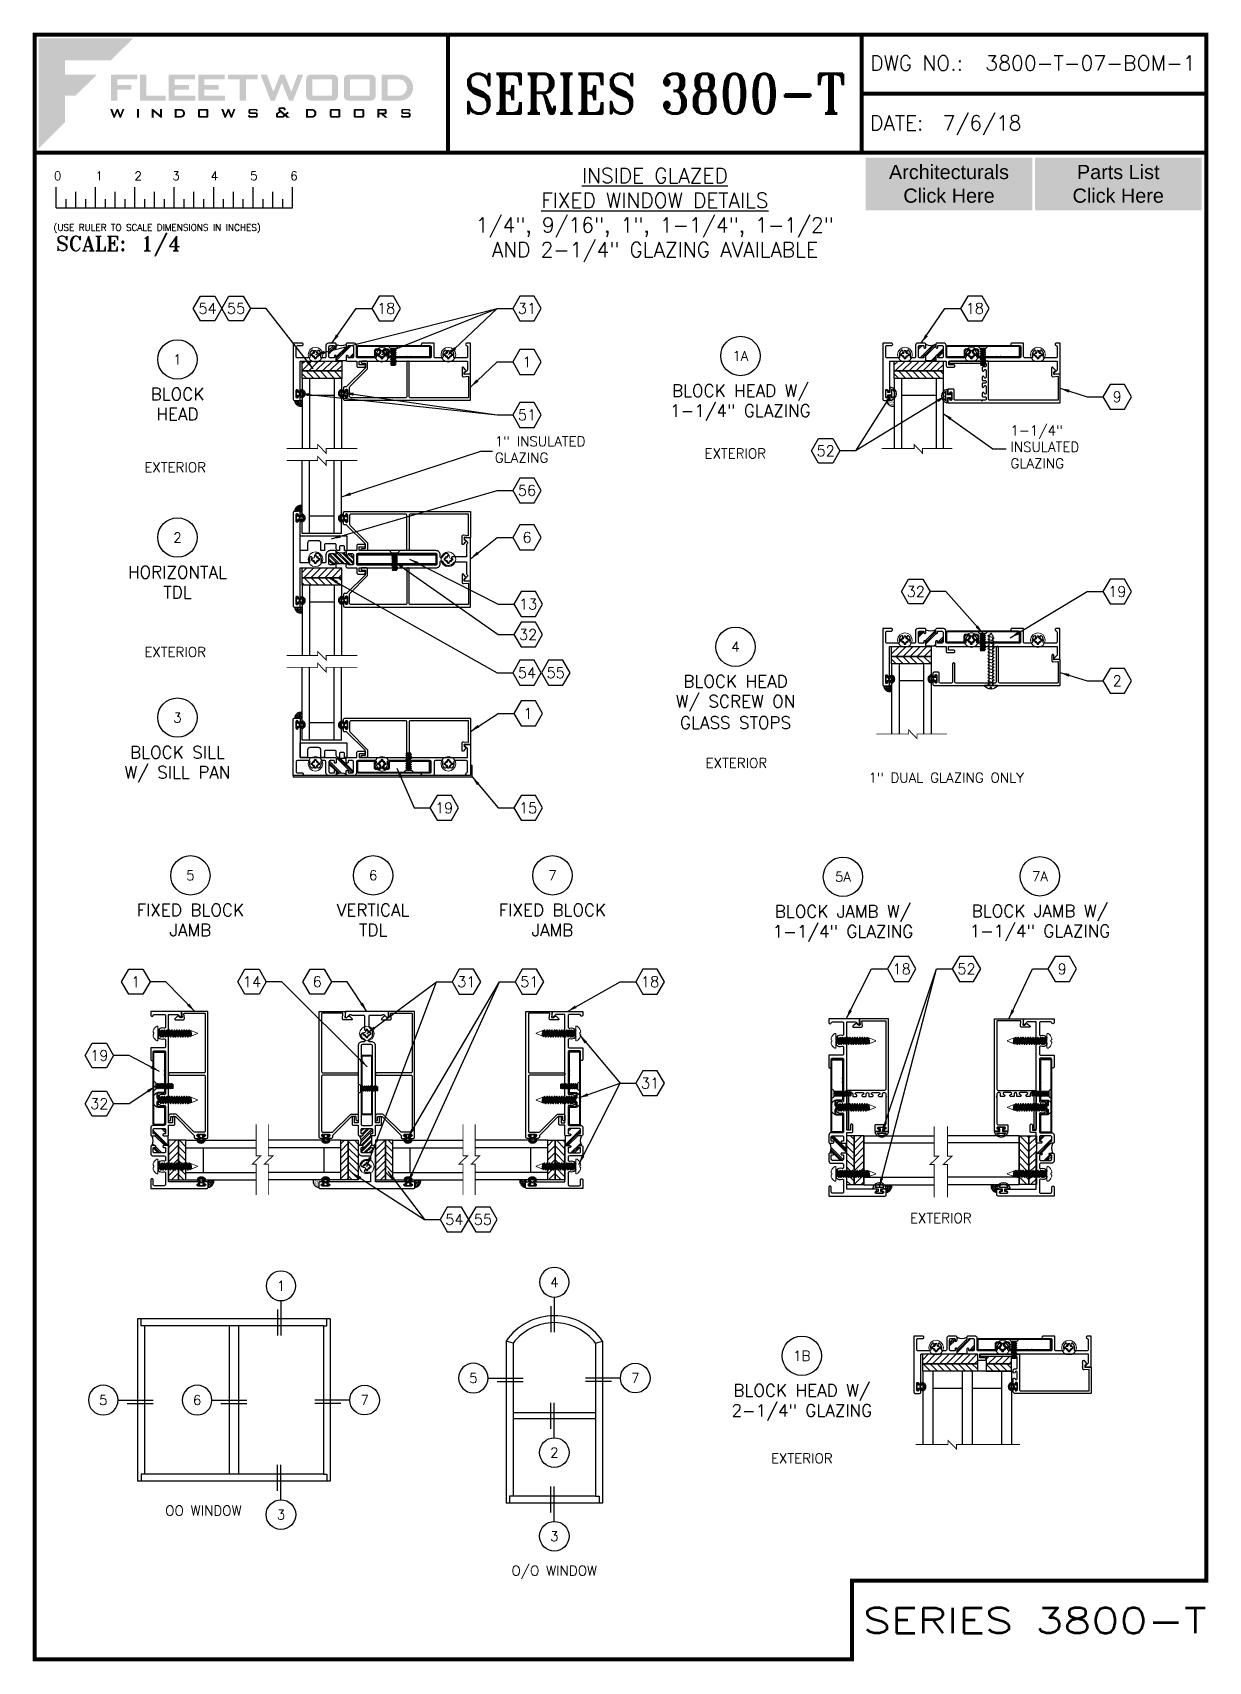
# Paper-space layout 'QUARTER SCALE -BOM' of a CAD drawing. Extents: x 0.3 to 7.8, y 0 to 10.3.
# The model-space entities are those that its viewports show. They can reach past a viewport. Long polylines and large blocks are cut down to what shows.
import ezdxf
from ezdxf.enums import TextEntityAlignment as Align

# ---------------------------------------------------------------- set-up
doc = ezdxf.new("R2010")
doc.units = 0
doc.header["$MEASUREMENT"] = 0
doc.layers.get('0').update_dxf_attribs({"linetype": 'CONTINUOUS'})
for name, color, linetype in [('Ballons', 7, 'CONTINUOUS'), ('DIM', 7, 'CONTINUOUS'), ('ELEV_FRAME', 1, 'CONTINUOUS'), ('ELEV_TEXT', 7, 'CONTINUOUS'), ('FRAME', 1, 'CONTINUOUS'), ('GEOMETRY', 1, 'CONTINUOUS'), ('GLASS', 7, 'CONTINUOUS'), ('MISC.', 7, 'CONTINUOUS'), ('SETTING BLOCKS', 7, 'CONTINUOUS'), ('SETTING_BLOCK', 4, 'CONTINUOUS'), ('TEXT', 7, 'CONTINUOUS'), ('TITLE_BLOCK', 7, 'CONTINUOUS')]:
    doc.layers.add(name, color=color, linetype=linetype)
doc.layers.add('PROFILE NUMBER', color=150, linetype='CONTINUOUS', lineweight=35)
doc.layers.add('VP', color=40, linetype='CONTINUOUS', plot=False)
doc.layers.get('VP').off()
doc.styles.add('ROMANS', font='romans')
doc.styles.add('ROMANT', font='romant')
doc.styles.add('SIMPLEX-050', font='simplex.shx', dxfattribs={"height": 0.05})
doc.styles.add('SIMPLEX-094', font='simplex.shx', dxfattribs={"height": 0.094})
doc.styles.get("Standard").update_dxf_attribs({"font": 'simplex.shx'})
doc.dimstyles.new('QUARTER SCALE', dxfattribs={"dimtxt": 0.0625, "dimasz": 0.06, "dimexe": 0.06, "dimexo": 0.031, "dimgap": 0.031, "dimtad": 0, "dimtih": 1, "dimtoh": 1, "dimdec": 4, "dimzin": 0, "dimdsep": 46, "dimlunit": 5, "dimtxsty": 'Standard', "dimcen": 0.09, "dimadec": 0, "dimazin": 0, "dimtfac": 1, "dimtdec": 4, "dimtofl": 0, "dimtmove": 0, "dimatfit": 3, "dimfxl": 0, "dimtolj": 1, "dimtzin": 0, "dimarcsym": 0})
pattern_1 = [(37.5, (-10.839423, 55.21217), (-0.00125987, 0.038536475), [0, -0.0304, 0, -0.034, 0, -0.0325]), (7.5, (-10.839423, 55.21217), (0.03539553, 0.05644292), [0, -0.0164, 0, -0.0274, 0, -0.0105]), (327.5, (-10.864023, 55.21217), (0.06228284, 0.00011318), [0, -0.01, 0, -0.036, 0, -0.047]), (317.5, (-10.864023, 55.21217), (0.06012253, 0.01755351), [0, -0.005, 0, -0.0236, 0, -0.027])]
pattern_2 = [(225, (-13.37733, 75.16927), (0.0883883, -0.0883883), [])]
pattern_3 = [(315, (-13.37733, 75.16927), (0.0883883, 0.0883883), [])]

psp = doc.layouts.new('QUARTER SCALE -BOM')

# ---------------------------------------------------------------- texts
at = {"layer": 'TEXT'}
for p in [(4.565, 7.622), (1.01, 7.534), (1.01, 6.362), (4.572, 5.658)]:
    psp.add_text('EXTERIOR', height=0.0625, dxfattribs=at).set_placement(p)
for s, p in [('EXTERIOR', (6.065, 2.801)), ('EXTERIOR', (5.183, 1.276)), ('OO WINDOW', (1.385, 0.945)), ('O/O WINDOW', (3.612, 0.563)), ('O/O WINDOW', (3.612, 0.563))]:
    psp.add_text(s, height=0.0625, dxfattribs=at).set_placement(p, align=Align.MIDDLE_CENTER)
for s, insert, char_height, width, attachment_point in [('\\A1;{\\LINSIDE GLAZED\\PFIXED WINDOW DETAILS\\P}1/4", 9/16", 1", 1-1/4", 1-1/2"\\PAND 2-1/4" GLAZING AVAILABLE', (4.25, 9.166), 0.094, 2.625, 5), ('1" INSULATED\\PGLAZING', (3.234, 7.762), 0.0625, 0.64525, 1), ('1-1/4" INSULATED \\PGLAZING', (6.507, 7.695), 0.0625, 0.73899, 4), ('1" DUAL GLAZING ONLY', (5.606, 5.627), 0.0625, 1.1581, 1)]:
    psp.add_mtext(s, dxfattribs=dict(at, insert=insert, char_height=char_height, width=width, attachment_point=attachment_point))
at = {"layer": 'TEXT', "color": 5, "char_height": 0.09, "width": 1.02652, "attachment_point": 5}
for s, insert in [('{\\fArial|b0|i0|c0|p34;Architecturals\\PClick Here}', (6.117, 9.364)), ('{\\fArial|b0|i0|c0|p34;Parts List\\PClick Here}', (7.191, 9.364))]:
    psp.add_mtext(s, dxfattribs=dict(at, insert=insert))

msp = doc.modelspace()

# ---------------------------------------------------------------- blocks, each defined once
blk = doc.blocks.new('sectball')
blk.add_circle((0, 0), 0.125)
blk.add_attdef('NO', text='', height=0.062).set_placement((0, 0), align=Align.MIDDLE_CENTER)
for tag, p in [('LINE1', (0, -0.259)), ('LINE2', (0, -0.386)), ('LINE3', (0, -0.521))]:
    blk.add_attdef(tag, text='', height=0.078).set_placement(p, align=Align.CENTER)
blk = doc.blocks.new('Quarter')
for p, q in [((0.137, -0.35), (0.137, -0.219)), ((0.2, -0.35), (0.2, -0.294)), ((0.262, -0.35), (0.262, -0.249)), ((0.325, -0.35), (0.325, -0.294)), ((0.387, -0.35), (0.387, -0.219)), ((0.45, -0.35), (0.45, -0.294)), ((0.512, -0.35), (0.512, -0.249)), ((0.575, -0.35), (0.575, -0.294)), ((0.637, -0.35), (0.637, -0.219)), ((0.7, -0.35), (0.7, -0.294)), ((0.762, -0.35), (0.762, -0.249)), ((0.825, -0.35), (0.825, -0.294)), ((0.887, -0.35), (0.887, -0.219)), ((0.95, -0.35), (0.95, -0.294)), ((1.012, -0.35), (1.012, -0.249)), ((1.075, -0.35), (1.075, -0.294)), ((1.137, -0.35), (1.137, -0.219)), ((1.2, -0.35), (1.2, -0.294)), ((1.262, -0.35), (1.262, -0.249)), ((1.325, -0.35), (1.325, -0.294)), ((1.387, -0.35), (1.387, -0.219)), ((1.45, -0.35), (1.45, -0.294)), ((1.512, -0.35), (1.512, -0.249)), ((1.575, -0.35), (1.575, -0.294)), ((1.637, -0.35), (1.637, -0.219)), ((0.137, -0.35), (1.637, -0.35))]:
    blk.add_line(p, q)
for s, p in [('0', (0.123, -0.174)), ('1', (0.387, -0.174)), ('2', (0.634, -0.175)), ('3', (0.874, -0.174)), ('4', (1.118, -0.175)), ('5', (1.368, -0.174)), ('6', (1.623, -0.174))]:
    blk.add_text(s, height=0.055).set_placement(p)
at = {"style": 'ROMANS'}
blk.add_text('(USE RULER TO SCALE DIMENSIONS IN INCHES)', height=0.04115, dxfattribs=at).set_placement((0.12, -0.495))
blk = doc.blocks.new('Fleetwood_Logo_6-10-15')
h = blk.add_hatch(color=154)
h.dxf.hatch_style = 1
h.paths.add_polyline_path([(0.2526, -0.0017), (0.0019, -0.0017), (0.0019, -0.2942), (0.0725, -0.2236), (0.0725, -0.1535), (0.1007, -0.1535), (0.1567, -0.0976), (0.0725, -0.0976), (0.0725, -0.0596), (0.1946, -0.0596)])
h = blk.add_hatch(color=251)
h.dxf.hatch_style = 1
h.paths.add_polyline_path([(0.2487, -0.1256), (0.2112, -0.1256), (0.2112, -0.1102), (0.2647, -0.1102), (0.2647, -0.0976), (0.1946, -0.0976), (0.1946, -0.1667), (0.2112, -0.1667), (0.2112, -0.1377), (0.2487, -0.1377)])
h = blk.add_hatch(color=251)
h.dxf.hatch_style = 1
h.paths.add_polyline_path([(0.2886, -0.0976), (0.272, -0.0976), (0.272, -0.1667), (0.3401, -0.1667), (0.3401, -0.1535), (0.2886, -0.1535)])
h = blk.add_hatch(color=251)
h.dxf.hatch_style = 1
h.paths.add_polyline_path([(0.4175, -0.0976), (0.3474, -0.0976), (0.3474, -0.1667), (0.4185, -0.1667), (0.4185, -0.1534), (0.364, -0.1534), (0.364, -0.1377), (0.4015, -0.1377), (0.4015, -0.1256), (0.364, -0.1256), (0.364, -0.1102), (0.4175, -0.1102)])
h = blk.add_hatch(color=251)
h.dxf.hatch_style = 1
h.paths.add_polyline_path([(0.4965, -0.0976), (0.4264, -0.0976), (0.4264, -0.1667), (0.4975, -0.1667), (0.4975, -0.1534), (0.443, -0.1534), (0.443, -0.1377), (0.4804, -0.1377), (0.4804, -0.1256), (0.443, -0.1256), (0.443, -0.1102), (0.4965, -0.1102)])
h = blk.add_hatch(color=251)
h.dxf.hatch_style = 1
h.paths.add_polyline_path([(0.5842, -0.0976), (0.5054, -0.0976), (0.5054, -0.1102), (0.5365, -0.1102), (0.5365, -0.1667), (0.5531, -0.1667), (0.5531, -0.1102), (0.5842, -0.1102)])
h = blk.add_hatch(color=251)
h.dxf.hatch_style = 1
h.paths.add_polyline_path([(0.6089, -0.0976), (0.5921, -0.0976), (0.6188, -0.1667), (0.63, -0.1667), (0.6489, -0.1192), (0.6679, -0.1667), (0.6789, -0.1667), (0.7056, -0.0976), (0.6908, -0.0976), (0.6742, -0.1433), (0.6558, -0.0976), (0.6446, -0.0976), (0.6261, -0.1433)])
h = blk.add_hatch(color=251)
h.dxf.hatch_style = 1
h.paths.add_polyline_path([(0.7853, -0.0976), (0.726, -0.0976, 0.414214), (0.7133, -0.1102), (0.7133, -0.154, 0.414214), (0.726, -0.1667), (0.7853, -0.1667, 0.414214), (0.798, -0.154), (0.798, -0.1102, 0.414214)])
h.paths.add_polyline_path([(0.7819, -0.1102), (0.7819, -0.154), (0.7294, -0.154), (0.7294, -0.1102)], flags=16)
h = blk.add_hatch(color=251)
h.dxf.hatch_style = 1
h.paths.add_polyline_path([(0.8856, -0.0976), (0.8262, -0.0976, 0.414214), (0.8136, -0.1102), (0.8136, -0.154, 0.414214), (0.8262, -0.1667), (0.8856, -0.1667, 0.414214), (0.8982, -0.154), (0.8982, -0.1102, 0.414214)])
h.paths.add_polyline_path([(0.8822, -0.1102), (0.8822, -0.154), (0.8296, -0.154), (0.8296, -0.1102)], flags=16)
h = blk.add_hatch(color=251)
h.dxf.hatch_style = 1
h.paths.add_polyline_path([(0.9632, -0.0976), (0.914, -0.0976), (0.914, -0.1667), (0.9632, -0.1667, 1)])
h.paths.add_polyline_path([(0.9301, -0.1102), (0.9593, -0.1102, -1), (0.9593, -0.154), (0.9301, -0.154)], flags=16)
h = blk.add_hatch(color=7)
h.dxf.hatch_style = 1
h.paths.add_polyline_path([(0.2301, -0.1891), (0.2251, -0.1891), (0.2196, -0.2043), (0.2134, -0.1891), (0.2097, -0.1891), (0.2035, -0.2043), (0.1978, -0.1891), (0.1922, -0.1891), (0.2011, -0.2121), (0.2048, -0.2121), (0.2112, -0.1963), (0.2175, -0.2121), (0.2212, -0.2121)])
h = blk.add_hatch(color=7)
h.dxf.hatch_style = 1
h.paths.add_polyline_path([(0.2691, -0.1891), (0.2637, -0.1891), (0.2637, -0.2118), (0.2637, -0.2121), (0.2691, -0.2121)])
h = blk.add_hatch(color=7)
h.dxf.hatch_style = 1
h.paths.add_polyline_path([(0.3077, -0.1964), (0.3259, -0.2121), (0.3298, -0.2121), (0.3298, -0.1891), (0.325, -0.1891), (0.325, -0.2047), (0.3067, -0.1891), (0.3029, -0.1891), (0.3029, -0.2121), (0.3077, -0.2121)])
h = blk.add_hatch(color=7)
h.dxf.hatch_style = 1
h.paths.add_polyline_path([(0.3801, -0.1891), (0.3637, -0.1891), (0.3637, -0.2121), (0.3801, -0.2121, 1)])
h.paths.add_polyline_path([(0.3691, -0.2079), (0.3691, -0.1933), (0.3788, -0.1933, -1), (0.3788, -0.2079)], flags=16)
h = blk.add_hatch(color=7)
h.dxf.hatch_style = 1
h.paths.add_polyline_path([(0.4537, -0.2079), (0.4537, -0.1933, 0.414214), (0.4495, -0.1891), (0.4297, -0.1891, 0.414214), (0.4255, -0.1933), (0.4255, -0.2079, 0.414214), (0.4297, -0.2121), (0.4495, -0.2121, 0.414214)])
h.paths.add_polyline_path([(0.4308, -0.2079), (0.4308, -0.1933), (0.4484, -0.1933), (0.4484, -0.2079)], flags=16)
h = blk.add_hatch(color=7)
h.dxf.hatch_style = 1
h.paths.add_polyline_path([(0.5253, -0.1891), (0.5203, -0.1891), (0.5148, -0.2043), (0.5087, -0.1891), (0.5049, -0.1891), (0.4988, -0.2043), (0.493, -0.1891), (0.4874, -0.1891), (0.4963, -0.2121), (0.5001, -0.2121), (0.5064, -0.1963), (0.5127, -0.2121), (0.5164, -0.2121)])
h = blk.add_hatch(color=7)
h.dxf.hatch_style = 1
h.paths.add_polyline_path([(0.5801, -0.1891), (0.5643, -0.1891, 0.414214), (0.56, -0.1933), (0.56, -0.1981, 0.414214), (0.5643, -0.2024), (0.58, -0.2024), (0.58, -0.2078), (0.5637, -0.2078), (0.5637, -0.2052), (0.5591, -0.2062), (0.5591, -0.2078, 0.414214), (0.5634, -0.2121), (0.5805, -0.2121, 0.414214), (0.5848, -0.2078), (0.5848, -0.2024, 0.414214), (0.5805, -0.1982), (0.5648, -0.1982), (0.5648, -0.193), (0.5798, -0.193), (0.5798, -0.1958), (0.5843, -0.1948), (0.5843, -0.1933, 0.414214)])
h = blk.add_hatch(color=7)
h.dxf.hatch_style = 1
h.paths.add_polyline_path([(0.645, -0.1913, -0.222262), (0.6447, -0.1906), (0.6447, -0.1892), (0.6535, -0.1892), (0.6535, -0.193), (0.6587, -0.1918), (0.6587, -0.189, 0.414214), (0.6544, -0.1847), (0.6437, -0.1847, 0.414214), (0.6394, -0.189), (0.6394, -0.1922, 0.222262), (0.6407, -0.1948), (0.6415, -0.1955), (0.6345, -0.1998, 0.260684), (0.6329, -0.2027), (0.6329, -0.2078, 0.414214), (0.6372, -0.2121), (0.6514, -0.2121, 0.17577), (0.6536, -0.2113), (0.657, -0.2085), (0.6614, -0.2121), (0.6699, -0.2121), (0.6613, -0.2049), (0.6676, -0.1997), (0.6637, -0.1964), (0.6574, -0.2017)])
h.paths.add_polyline_path([(0.6532, -0.2052), (0.6509, -0.2072, -0.17577), (0.6502, -0.2074), (0.6382, -0.2074), (0.6382, -0.2033, -0.260684), (0.6387, -0.2025), (0.6451, -0.1985)], flags=16)
h = blk.add_hatch(color=7)
h.dxf.hatch_style = 1
h.paths.add_polyline_path([(0.7294, -0.1891), (0.713, -0.1891), (0.713, -0.2121), (0.7294, -0.2121, 1)])
h.paths.add_polyline_path([(0.7184, -0.2079), (0.7184, -0.1933), (0.7281, -0.1933, -1), (0.7281, -0.2079)], flags=16)
h = blk.add_hatch(color=7)
h.dxf.hatch_style = 1
h.paths.add_polyline_path([(0.8045, -0.2079), (0.8045, -0.1933, 0.414214), (0.8003, -0.1891), (0.7805, -0.1891, 0.414214), (0.7763, -0.1933), (0.7763, -0.2079, 0.414214), (0.7805, -0.2121), (0.8003, -0.2121, 0.414214)])
h.paths.add_polyline_path([(0.7816, -0.2079), (0.7816, -0.1933), (0.7992, -0.1933), (0.7992, -0.2079)], flags=16)
h = blk.add_hatch(color=7)
h.dxf.hatch_style = 1
h.paths.add_polyline_path([(0.8678, -0.2079), (0.8678, -0.1933, 0.414214), (0.8636, -0.1891), (0.8438, -0.1891, 0.414214), (0.8396, -0.1933), (0.8396, -0.2079, 0.414214), (0.8438, -0.2121), (0.8636, -0.2121, 0.414214)])
h.paths.add_polyline_path([(0.8449, -0.2079), (0.8449, -0.1933), (0.8624, -0.1933), (0.8624, -0.2079)], flags=16)
h = blk.add_hatch(color=7)
h.dxf.hatch_style = 1
h.paths.add_polyline_path([(0.9277, -0.1993), (0.9277, -0.1933, 0.414214), (0.9235, -0.1891), (0.9028, -0.1891), (0.9028, -0.2121), (0.9082, -0.2121), (0.9082, -0.2035), (0.9131, -0.2035), (0.9224, -0.2121), (0.9303, -0.2121), (0.9197, -0.2035), (0.9235, -0.2035, 0.414214)])
h.paths.add_polyline_path([(0.9082, -0.1993), (0.9082, -0.1933), (0.9214, -0.1933, -0.414214), (0.9224, -0.1943), (0.9224, -0.1983, -0.414214), (0.9214, -0.1993)], flags=16)
h = blk.add_hatch(color=7)
h.dxf.hatch_style = 1
h.paths.add_polyline_path([(0.9867, -0.1982), (0.971, -0.1982), (0.971, -0.193), (0.9859, -0.193), (0.9859, -0.1958), (0.9905, -0.1948), (0.9905, -0.1933, 0.414214), (0.9863, -0.1891), (0.9705, -0.1891, 0.414214), (0.9662, -0.1933), (0.9662, -0.1981, 0.414214), (0.9705, -0.2024), (0.9862, -0.2024), (0.9862, -0.2078), (0.9699, -0.2078), (0.9699, -0.2052), (0.9653, -0.2062), (0.9653, -0.2078, 0.414214), (0.9696, -0.2121), (0.9867, -0.2121, 0.414214), (0.991, -0.2078), (0.991, -0.2024, 0.414214)])
blk = doc.blocks.new('A-SIZE_P_QS')
at = {"const_width": 0.025}
blk.add_lwpolyline([(7.751, 0.5), (7.751, 10.312), (0.313, 10.312), (0.313, 0), (5.501, 0), (5.501, 0.5)], close=True, dxfattribs=at)
for points in [[(2.938, 10.312), (2.938, 9.562)], [(5.563, 10.312), (5.563, 9.562)], [(5.563, 9.937), (7.751, 9.937)], [(0.313, 9.562), (7.751, 9.562)]]:
    blk.add_lwpolyline(points, dxfattribs=at)
at = {"xscale": 2.387023416083395, "yscale": 2.387023416083395, "zscale": 2.387023416083395}
blk.add_blockref('Fleetwood_Logo_6-10-15', (0.334, 10.291), dxfattribs=at)
blk.add_blockref('Quarter', (0.313, 9.562))
at = {"style": 'SIMPLEX-094'}
for s, p in [('DWG NO.:', (5.617, 10.084)), ('DATE:', (5.616, 9.704))]:
    blk.add_text(s, height=0.094, dxfattribs=at).set_placement(p)
for tag, p, style in [('DWG_NO', (6.346, 10.084), 'SIMPLEX-094'), ('DATE', (6.077, 9.704), 'SIMPLEX-094'), ('SCALE', (0.988, 8.939), 'ROMANT')]:
    blk.add_attdef(tag, p, '', height=0.094, dxfattribs=dict(style=style))
for tag, height, style, width, p, p2 in [('DWG_NO_F', 0.094, 'SIMPLEX-094', 1.745692, (6.347, 10.084), (7.683, 10.084)), ('PRODUCT', 0.25, 'ROMANT', 1.349007, (3.038, 9.812), (5.463, 9.812)), ('PRODUCT', 0.16, 'SIMPLEX-050', 20.447274, (5.57, 0.167), (7.751, 0.167))]:
    blk.add_attdef(tag, text='', height=height, dxfattribs=dict(style=style, width=width)).set_placement(p, p2, align=Align.FIT)
at = {"layer": 'TITLE_BLOCK', "style": 'ROMANT'}
blk.add_text('SCALE:', height=0.094, dxfattribs=at).set_placement((0.449, 8.939))
blk = doc.blocks.new('BOM-HEX')
at = {"layer": 'Ballons', "color": 7}
blk.add_lwpolyline([(0.242, 0), (0.182, 0.105), (0.061, 0.105), (0, 0), (0.061, -0.105), (0.182, -0.105)], close=True, dxfattribs=at)
at = {"layer": 'Ballons', "flags": 4}
blk.add_attdef('NUMBER', text='', height=0.09, dxfattribs=at).set_placement((0.121, 0), align=Align.MIDDLE_CENTER)
blk = doc.blocks.new('Ballon- lines up')
for p, q in [((-0.022, 0.151), (-0.022, 0.316)), ((0, 0.094), (0, 0.316))]:
    blk.add_line(p, q)
blk.add_circle((0, 0), 0.094)
blk.add_attdef('NO', text='', height=0.062).set_placement((0, 0), align=Align.MIDDLE_CENTER)
blk = doc.blocks.new('Ballon- lines left')
for p, q in [((-0.094, 0), (-0.316, 0)), ((-0.151, -0.022), (-0.316, -0.022))]:
    blk.add_line(p, q)
blk.add_circle((0, 0), 0.094)
blk.add_attdef('NO', text='', height=0.062).set_placement((0, 0), align=Align.MIDDLE_CENTER)
blk = doc.blocks.new('Ballon- lines down')
for p, q in [((0, -0.094), (0, -0.316)), ((0.022, -0.151), (0.022, -0.316))]:
    blk.add_line(p, q)
blk.add_circle((0, 0), 0.094)
blk.add_attdef('NO', text='', height=0.062).set_placement((0, 0), align=Align.MIDDLE_CENTER)
blk = doc.blocks.new('3801 1 INCH GLASS STOP')
blk.add_lwpolyline([(2.741, 0.327, -0.414214), (2.769, 0.299, -0.414214), (2.741, 0.271), (2.669, 0.271, 0.414214), (2.659, 0.261), (2.659, 0.167, 0.198912), (2.668, 0.145), (3.128, -0.315, 0.198912), (3.15, -0.324), (3.183, -0.324, -0.414214), (3.214, -0.355), (3.214, -0.408, -0.414214), (3.189, -0.433, -0.399638), (3.164, -0.41, 0.400364), (3.139, -0.386, 0.414214), (3.114, -0.411), (3.114, -0.581, 0.414214), (3.139, -0.606), (3.139, -0.606, 0.399638), (3.164, -0.582, -0.399638), (3.189, -0.558, -0.414214), (3.214, -0.583), (3.214, -0.637, -0.414214), (3.183, -0.668), (-0.001, -0.668, -0.414214), (-0.011, -0.658), (-0.011, -0.01, -0.440011), (0, 0), (0.149, -0.013), (0.149, 0.04), (0.115, 0.074, -0.395486), (0.114, 0.102), (0.17, 0.165, -0.691708), (0.205, 0.152), (0.205, -0.04, -0.440011), (0.171, -0.071), (0.05, -0.061, 0.440011), (0.039, -0.071), (0.039, -0.593, 0.414214), (0.049, -0.603), (1.52, -0.603, 0.414214), (1.551, -0.572), (1.551, 0.299, -0.414214), (1.579, 0.327, -0.414214), (1.607, 0.299), (1.607, -0.572, 0.414214), (1.638, -0.603), (3.027, -0.603, 0.414214), (3.058, -0.572), (3.058, -0.337, 0.198912), (3.049, -0.315), (2.612, 0.122, -0.198912), (2.603, 0.144), (2.603, 0.296, -0.414214), (2.634, 0.327)], format="xyb", close=True)
blk = doc.blocks.new('3806 MULLION')
h = blk.add_hatch()
h.set_pattern_fill('ANSI32', color=256, scale=0.25, style=0)
h.set_pattern_definition([(45, (-1.96831, -4.979215), (-0.0662913, 0.0662913), []), (45, (-1.92411, -4.979215), (-0.0662913, 0.0662913), [])])
h.paths.add_polyline_path([(-1.369, 0.094, -0.414214), (-1.394, 0.118), (-1.394, 0.134, 0.414214), (-1.404, 0.144), (-1.5, 0.144, 0.414214), (-1.531, 0.113), (-1.531, -0.113, 0.414214), (-1.5, -0.143), (-1.404, -0.143, 0.414214), (-1.394, -0.133), (-1.394, -0.118, -0.414214), (-1.369, -0.094, -0.414214), (-1.344, -0.118), (-1.093, -0.118, -0.414214), (-1.068, -0.094, -0.414214), (-1.043, -0.118), (-1.043, -0.133, 0.414214), (-1.033, -0.143), (-0.937, -0.143, 0.414214), (-0.906, -0.113), (-0.906, 0.113, 0.414214), (-0.937, 0.144), (-1.033, 0.144, 0.414214), (-1.043, 0.134), (-1.043, 0.118, -0.414214), (-1.068, 0.094, -0.414214), (-1.093, 0.118), (-1.093, 0.188, -0.275826), (-1.344, 0.188), (-1.344, 0.118, -0.414214)])
for p, q in [((-1.344, -0.118), (-1.093, -0.118)), ((-1.344, -0.203), (-1.344, -0.133))]:
    blk.add_line(p, q)
for points in [[(-1.093, -0.133), (-1.093, -0.118, -0.414214), (-1.068, -0.094, -0.414214), (-1.043, -0.118), (-1.043, -0.133, 0.414214), (-1.033, -0.143), (-0.937, -0.143, 0.414214), (-0.906, -0.113), (-0.906, 0.113, 0.414214), (-0.937, 0.144), (-1.033, 0.144, 0.414214), (-1.043, 0.134), (-1.043, 0.118, -0.414214), (-1.068, 0.094, -0.414214), (-1.093, 0.118), (-1.093, 0.188, -0.414214), (-1.062, 0.219), (-0.937, 0.219, -0.414214), (-0.831, 0.113), (-0.831, -0.062, 0.414214), (-0.8, -0.094), (-0.738, -0.094, 0.517938), (-0.709, -0.052, -0.42659), (-0.608, 0.149, -0.510157), (-0.56, 0.113), (-0.56, 0.112, -0.323599), (-0.586, 0.077, 2.284894), (-0.483, 0.018, -0.323599), (-0.466, 0.058), (-0.465, 0.058, -0.510157), (-0.41, 0.035, -0.142368), (-0.415, -0.052, 0.517938), (-0.386, -0.094), (-0.175, -0.094), (-0.175, 0.91), (-0.175, 0.961, -0.414214), (-0.15, 0.986, -0.399638), (-0.125, 0.962, 0.399638), (-0.1, 0.939), (-0.1, 0.939, 0.414214), (-0.075, 0.964), (-0.075, 1.134, 0.414214), (-0.1, 1.159), (-0.1, 1.159, 0.399638), (-0.125, 1.135, -0.399638), (-0.15, 1.111), (-0.15, 1.111, -0.414214), (-0.175, 1.136), (-0.175, 1.188, -0.414214), (-0.144, 1.219), (-0.031, 1.219, -0.414214), (0, 1.188), (0, 0), (0, -1.188, -0.414214), (-0.031, -1.219), (-0.144, -1.219, -0.414214), (-0.175, -1.188), (-0.175, -1.136, -0.414214), (-0.15, -1.111), (-0.15, -1.111, -0.399638), (-0.125, -1.135, 0.399638), (-0.1, -1.159), (-0.1, -1.159, 0.414214), (-0.075, -1.133), (-0.075, -0.964, 0.414214), (-0.1, -0.938), (-0.1, -0.938, 0.399638), (-0.125, -0.962, -0.399638), (-0.15, -0.986, -0.414214), (-0.175, -0.961), (-0.175, -0.909), (-0.175, -0.219), (-1.078, -0.219), (-1.093, -0.203)], [(-3.625, -0.143, -0.414214), (-3.656, -0.113), (-3.656, 0.113, -0.414214), (-3.625, 0.144), (-1.637, 0.144, -0.414214), (-1.606, 0.113), (-1.606, -0.113, -0.414214), (-1.637, -0.143)]]:
    blk.add_lwpolyline(points, format="xyb", close=True)
blk.add_lwpolyline([(-1.344, -0.203), (-1.359, -0.219), (-1.612, -0.219), (-1.612, -0.344, -0.414214), (-1.643, -0.374), (-1.799, -0.374, -0.414214), (-1.83, -0.344, -0.414214), (-1.799, -0.312), (-1.674, -0.312), (-1.674, -0.219), (-3.625, -0.219, -0.414214), (-3.731, -0.113), (-3.731, -0.068, 0.414214), (-3.762, -0.037), (-3.764, -0.037, 0.308174), (-3.793, -0.057, -0.627979), (-4.073, -0.078, 0.267949), (-4.1, -0.062), (-4.39, -0.062, 0.414214), (-4.4, -0.072), (-4.4, -0.37, -0.237131), (-4.413, -0.395, 0.457629), (-4.416, -0.441), (-4.346, -0.511, -0.668179), (-4.36, -0.546), (-4.49, -0.546, -0.414214), (-4.5, -0.535), (-4.5, 0), (-4.5, 0.536, -0.414214), (-4.49, 0.546), (-4.36, 0.546, -0.668179), (-4.346, 0.511), (-4.416, 0.441, 0.457629), (-4.413, 0.395, -0.237131), (-4.4, 0.37), (-4.4, 0.073, 0.414214), (-4.39, 0.063), (-4.045, 0.063, -0.500407), (-4.016, 0.023, 2.386509), (-3.914, 0.077, -0.326072), (-3.94, 0.113, -0.502305), (-3.892, 0.149, -0.227368), (-3.793, 0.057, 0.308174), (-3.764, 0.038), (-3.762, 0.038, 0.414214), (-3.731, 0.069), (-3.731, 0.113, -0.414214), (-3.625, 0.219), (-1.674, 0.219), (-1.674, 0.313), (-1.799, 0.313, -0.414214), (-1.83, 0.344, -0.414214), (-1.799, 0.375), (-1.643, 0.375, -0.414214), (-1.612, 0.344), (-1.612, 0.228, 0.414214), (-1.602, 0.219), (-1.375, 0.219, -0.414214), (-1.344, 0.188), (-1.344, 0.118, -0.414214), (-1.369, 0.094, -0.414214), (-1.394, 0.118), (-1.394, 0.134, 0.414214), (-1.404, 0.144), (-1.5, 0.144, 0.414214), (-1.531, 0.113), (-1.531, -0.113, 0.414214), (-1.5, -0.143), (-1.404, -0.143, 0.414214), (-1.394, -0.133), (-1.394, -0.118, -0.414214), (-1.369, -0.094, -0.414214), (-1.344, -0.118), (-1.344, -0.133)], format="xyb")
blk.add_arc((-1.219, 0.398), 0.245, 239.1595, 300.8405)
blk = doc.blocks.new('3802 1 INCH SCREW ON STOP')
at = {"color": 7, "linetype": 'Continuous'}
for p, q in [((1.699, 0.887), (1.805, 0.906)), ((1.703, 0.927), (1.703, 0.888)), ((1.703, 0.807), (1.703, 0.867)), ((1.758, 0.994), (1.746, 0.994)), ((1.802, 0.845), (1.802, 0.906)), ((1.699, 0.806), (1.805, 0.825)), ((1.699, 0.725), (1.805, 0.743)), ((1.699, 0.643), (1.805, 0.662)), ((1.699, 0.562), (1.805, 0.581)), ((1.699, 0.481), (1.805, 0.499)), ((1.699, 0.396), (1.805, 0.415)), ((1.703, 0.725), (1.703, 0.785)), ((1.703, 0.644), (1.703, 0.704)), ((1.703, 0.563), (1.703, 0.622)), ((1.703, 0.559), (1.703, 0.619)), ((1.703, 0.481), (1.703, 0.541)), ((1.703, 0.397), (1.703, 0.457)), ((1.802, 0.764), (1.802, 0.824)), ((1.802, 0.683), (1.802, 0.743)), ((1.802, 0.601), (1.802, 0.662)), ((1.802, 0.52), (1.802, 0.58)), ((1.802, 0.439), (1.802, 0.499)), ((1.802, 0.354), (1.802, 0.414)), ((1.699, 0.315), (1.805, 0.333)), ((1.699, 0.233), (1.805, 0.252)), ((1.699, 0.152), (1.805, 0.171)), ((1.699, 0.071), (1.805, 0.089)), ((1.699, -0.011), (1.805, 0.008)), ((1.703, 0.315), (1.703, 0.375)), ((1.703, 0.234), (1.703, 0.294)), ((1.703, 0.153), (1.703, 0.213)), ((1.703, 0.071), (1.703, 0.131)), ((1.703, -0.01), (1.703, 0.05)), ((1.802, 0.273), (1.802, 0.333)), ((1.802, 0.191), (1.802, 0.252)), ((1.802, 0.11), (1.802, 0.17)), ((1.802, 0.029), (1.802, 0.089)), ((1.802, -0.053), (1.802, 0.008)), ((1.591, -0.343), (1.591, -0.334)), ((1.591, -0.334), (1.914, -0.334)), ((1.591, -0.343), (1.914, -0.343)), ((1.699, -0.092), (1.805, -0.073)), ((1.699, -0.173), (1.805, -0.155)), ((1.699, -0.255), (1.805, -0.236)), ((1.699, -0.336), (1.805, -0.317)), ((1.703, -0.091), (1.703, -0.031)), ((1.703, -0.173), (1.703, -0.113)), ((1.703, -0.254), (1.703, -0.194)), ((1.703, -0.335), (1.703, -0.276)), ((1.735, -0.42), (1.735, -0.377)), ((1.735, -0.377), (1.769, -0.377)), ((1.769, -0.42), (1.769, -0.377)), ((1.802, -0.134), (1.802, -0.074)), ((1.802, -0.215), (1.802, -0.155)), ((1.802, -0.297), (1.802, -0.236)), ((1.802, -0.334), (1.802, -0.318)), ((1.914, -0.343), (1.914, -0.334))]:
    blk.add_line(p, q, dxfattribs=at)
blk.add_lwpolyline([(1.618, -0.238, 0.414214), (1.649, -0.269), (2.639, -0.269, 0.414214), (2.67, -0.238), (2.67, 0.216, -0.414214), (2.695, 0.241), (2.701, 0.241, -0.414214), (2.726, 0.216), (2.726, -0.238, 0.414214), (2.757, -0.269), (3.038, -0.269, 0.414214), (3.069, -0.238), (3.069, -0.021, -0.414214), (3.1, 0.01), (3.194, 0.01, -0.414214), (3.225, -0.021), (3.225, -0.075, -0.414214), (3.2, -0.1, -0.399638), (3.175, -0.076, 0.400364), (3.15, -0.052, 0.414214), (3.125, -0.077), (3.125, -0.247, 0.414214), (3.15, -0.272), (3.15, -0.272, 0.399638), (3.175, -0.248, -0.399638), (3.2, -0.225, -0.414214), (3.225, -0.25), (3.225, -0.303, -0.414214), (3.194, -0.334), (0.01, -0.334, -0.414214), (0, -0.324), (0, 0.324, -0.440011), (0.011, 0.334), (0.149, 0.322, 0.440011), (0.16, 0.332), (0.16, 0.434, -0.414214), (0.185, 0.459, -0.414214), (0.21, 0.434), (0.21, 0.3, -0.440011), (0.176, 0.269), (0.061, 0.279, 0.440011), (0.05, 0.269), (0.05, -0.259, 0.414214), (0.06, -0.269), (1.531, -0.269, 0.414214), (1.562, -0.238), (1.562, 0.633, -0.414214), (1.59, 0.661), (1.59, 0.661, -0.414214), (1.618, 0.633)], format="xyb", close=True)
for centre, radius, start, end in [((1.703, 0.867), 0.0211, 90, 270), ((1.63, 1.01), 0.111, 311.3386, 348.2349), ((1.746, 0.985), 0.00861, 90, 168.2349), ((1.758, 0.985), 0.00861, 11.7651, 90), ((1.875, 1.01), 0.111, 191.7651, 228.6614), ((1.802, 0.927), 0.0211, 270, 133.1894), ((1.802, 0.845), 0.0211, 270, 90), ((1.703, 0.785), 0.0211, 90, 270), ((1.703, 0.704), 0.0211, 90, 270), ((1.703, 0.622), 0.0211, 90, 270), ((1.703, 0.541), 0.0211, 90, 270), ((1.703, 0.46), 0.0211, 90, 270), ((1.802, 0.764), 0.0211, 270, 90), ((1.802, 0.764), 0.0211, 270, 90), ((1.802, 0.683), 0.0211, 270, 90), ((1.802, 0.683), 0.0211, 270, 90), ((1.802, 0.601), 0.0211, 270, 90), ((1.802, 0.601), 0.0211, 270, 90), ((1.802, 0.52), 0.0211, 270, 90), ((1.802, 0.439), 0.0211, 270, 90), ((1.802, 0.439), 0.0211, 270, 90), ((1.703, 0.375), 0.0211, 90, 270), ((1.703, 0.294), 0.0211, 90, 270), ((1.703, 0.213), 0.0211, 90, 270), ((1.703, 0.131), 0.0211, 90, 270), ((1.703, 0.05), 0.0211, 90, 270), ((1.802, 0.354), 0.0211, 270, 90), ((1.802, 0.273), 0.0211, 270, 90), ((1.802, 0.273), 0.0211, 270, 90), ((1.802, 0.191), 0.0211, 270, 90), ((1.802, 0.191), 0.0211, 270, 90), ((1.802, 0.11), 0.0211, 270, 90), ((1.802, 0.029), 0.0211, 270, 90), ((1.752, -0.214), 0.207, 218.718, 265.226), ((1.703, -0.031), 0.0211, 90, 270), ((1.703, -0.113), 0.0211, 90, 270), ((1.703, -0.194), 0.0211, 90, 270), ((1.703, -0.276), 0.0211, 90, 270), ((1.752, -0.214), 0.207, 274.774, 321.282), ((1.802, -0.053), 0.0211, 270, 90), ((1.802, -0.053), 0.0211, 270, 90), ((1.802, -0.134), 0.0211, 270, 90), ((1.802, -0.215), 0.0211, 270, 90), ((1.802, -0.215), 0.0211, 270, 90), ((1.802, -0.297), 0.0211, 270, 90), ((1.802, -0.297), 0.0211, 270, 90)]:
    blk.add_arc(centre, radius, start, end, dxfattribs=at)
blk = doc.blocks.new('3811 114 GLASS STOP')
blk.add_lwpolyline([(1.964, 0.69), (1.984, 0.67), (2.652, 0.67, -0.414214), (2.683, 0.639), (2.683, 0.401, 0.414214), (2.693, 0.391), (2.829, 0.391, 0.414214), (2.839, 0.401), (2.839, 0.475, 0.414214), (2.814, 0.5, 0.399638), (2.789, 0.477, -0.400364), (2.764, 0.453, -0.414214), (2.739, 0.478), (2.739, 0.648, -0.414214), (2.764, 0.673), (2.764, 0.673, -0.399638), (2.789, 0.649, 0.399638), (2.814, 0.625, 0.414214), (2.839, 0.65), (2.839, 0.725, 0.414214), (2.829, 0.735), (2.829, 0.735), (2.829, 0.735), (2.829, 0.735), (-0.001, 0.735, 0.414214), (-0.011, 0.725), (-0.011, 0.01, 0.440011), (0, 0), (0.138, 0.012, -0.440011), (0.149, 0.002), (0.149, -0.04), (0.115, -0.074, 0.395486), (0.114, -0.102), (0.17, -0.165, 0.691708), (0.205, -0.152), (0.205, 0.04, 0.440011), (0.171, 0.071), (0.05, 0.061, -0.440011), (0.039, 0.071), (0.039, 0.66, -0.414214), (0.049, 0.67), (1.777, 0.67, -0.414214), (1.808, 0.639), (1.808, -0.317, 0.414214), (1.818, -0.327), (2.781, -0.327, 0.414214), (2.809, -0.299, 0.414214), (2.781, -0.271), (1.895, -0.271, -0.414214), (1.864, -0.24), (1.864, -0.206, -0.414214), (1.895, -0.175), (1.954, -0.175, 0.414214), (1.964, -0.165), (1.964, -0.091, 0.414214), (1.939, -0.066, 0.399638), (1.914, -0.089, -0.400364), (1.889, -0.113, -0.414214), (1.864, -0.088), (1.864, 0.082, -0.414214), (1.889, 0.107, -0.400364), (1.914, 0.083, 0.399638), (1.939, 0.059, 0.414214), (1.964, 0.084), (1.964, 0.159, 0.414214), (1.954, 0.169), (1.895, 0.169, -0.414214), (1.864, 0.2), (1.864, 0.204, -0.414214), (1.895, 0.235), (1.954, 0.235, 0.414214), (1.964, 0.245), (1.964, 0.319, 0.414214), (1.939, 0.344, 0.399638), (1.914, 0.321, -0.400364), (1.889, 0.297, -0.414214), (1.864, 0.322), (1.864, 0.492, -0.414214), (1.889, 0.517, -0.400364), (1.914, 0.493, 0.399638), (1.939, 0.469, 0.414214), (1.964, 0.494), (1.964, 0.569, 0.414214), (1.954, 0.579), (1.895, 0.579, -0.414214), (1.864, 0.61), (1.864, 0.639, -0.414214), (1.895, 0.67), (1.964, 0.67)], format="xyb", close=True)
blk = doc.blocks.new('A$C3BF656AD')
at = {"layer": 'SETTING BLOCKS'}
h = blk.add_hatch(dxfattribs=at)
h.set_pattern_fill('ANSI31', color=256, scale=0.25, angle=90, style=0)
h.set_pattern_definition([(135, (0.820812, -8.054306), (-0.02209709, -0.02209709), [])])
h.paths.add_polyline_path([(0, 0.063), (0.25, 0.063), (0.25, 0.11), (0, 0.11)])
h = blk.add_hatch(dxfattribs=at)
h.set_pattern_fill('ANSI31', color=256, scale=0.25, style=0)
h.set_pattern_definition([(45, (-2.098375, -8.085556), (-0.02209709, 0.02209709), [])])
h.paths.add_polyline_path([(0, 0), (0.25, 0), (0.25, 0.063), (0, 0.063)])
for points in [[(0, 0.063), (0, 0.11), (0.25, 0.11), (0.25, 0.063)], [(0, 0), (0, 0.063), (0.25, 0.063), (0.25, 0)]]:
    blk.add_lwpolyline(points, close=True, dxfattribs=at)
blk = doc.blocks.new('A$C71C12F4B')
at = {"layer": 'SETTING BLOCKS'}
h = blk.add_hatch(dxfattribs=at)
h.set_pattern_fill('ANSI31', color=256, scale=0.25, angle=90, style=0)
h.set_pattern_definition([(135, (-7.229924, -6.356783), (-0.02209709, -0.02209709), [])])
h.paths.add_polyline_path([(0.31, 0.11), (0, 0.11), (0, 0.063), (0.31, 0.063)])
h = blk.add_hatch(dxfattribs=at)
h.set_pattern_fill('ANSI31', color=256, scale=0.25, style=0)
h.set_pattern_definition([(45, (-7.229924, -6.356783), (-0.02209709, 0.02209709), [])])
h.paths.add_polyline_path([(0.31, 0), (0.31, 0.063), (0, 0.063), (0, 0)])
for points in [[(0, 0.063), (0, 0.11), (0.31, 0.11), (0.31, 0.063)], [(0, 0), (0, 0.063), (0.31, 0.063), (0.31, 0)]]:
    blk.add_lwpolyline(points, close=True, dxfattribs=at)
blk = doc.blocks.new('dfasdf')
at = {"color": 7, "linetype": 'Continuous', "lineweight": 15}
for p, q in [((54.623, 25.649), (54.607, 25.61)), ((54.623, 25.649), (54.617, 25.65)), ((54.623, 25.679), (54.62, 25.686)), ((54.623, 25.679), (54.623, 25.649)), ((54.657, 25.649), (54.657, 25.679)), ((54.657, 25.649), (54.662, 25.65)), ((54.673, 25.61), (54.657, 25.649)), ((54.537, 25.56), (54.531, 25.557)), ((54.568, 25.594), (54.537, 25.594)), ((54.537, 25.56), (54.568, 25.56)), ((54.568, 25.594), (54.567, 25.599)), ((54.568, 25.56), (54.567, 25.555)), ((54.607, 25.61), (54.568, 25.594)), ((54.568, 25.56), (54.607, 25.544)), ((54.607, 25.61), (54.601, 25.615)), ((54.607, 25.544), (54.601, 25.539)), ((54.607, 25.544), (54.623, 25.505)), ((54.623, 25.505), (54.617, 25.504)), ((54.623, 25.505), (54.623, 25.475)), ((54.657, 25.505), (54.673, 25.544)), ((54.657, 25.505), (54.662, 25.504)), ((54.657, 25.475), (54.657, 25.505)), ((54.657, 25.475), (54.659, 25.468)), ((54.673, 25.61), (54.678, 25.615)), ((54.711, 25.594), (54.673, 25.61)), ((54.673, 25.544), (54.711, 25.56)), ((54.673, 25.544), (54.678, 25.539)), ((54.711, 25.594), (54.712, 25.599)), ((54.742, 25.594), (54.711, 25.594)), ((54.711, 25.56), (54.712, 25.555)), ((54.711, 25.56), (54.742, 25.56)), ((54.742, 25.594), (54.748, 25.597))]:
    blk.add_line(p, q, dxfattribs=at)
at = {"color": 7, "linetype": 'Continuous', "lineweight": 15, "flags": 128}
for points in [[(54.657, 25.679), (54.658, 25.683), (54.659, 25.686)], [(54.537, 25.594), (54.534, 25.595), (54.531, 25.597)], [(54.623, 25.475), (54.621, 25.471), (54.62, 25.468)], [(54.742, 25.56), (54.745, 25.559), (54.748, 25.557)]]:
    blk.add_lwpolyline(points, dxfattribs=at)
at = {"color": 7, "linetype": 'Continuous', "lineweight": 15}
blk.add_circle((54.64, 25.577), 0.186, dxfattribs=at)
for centre, radius, start, end in [((55.692, 25.142), 1.189, 154.7283, 156.5646), ((55.559, 25.592), 0.944, 174.331, 176.507), ((54.64, 25.577), 0.11, 79.7812, 100.2188), ((54.64, 25.577), 0.104, 80.5333, 99.4667), ((53.72, 25.592), 0.944, 3.493, 5.669), ((53.587, 25.142), 1.189, 23.4354, 25.2717), ((54.64, 25.577), 0.11, 169.7812, 190.2188), ((54.624, 24.657), 0.944, 93.493, 95.669), ((54.624, 26.497), 0.944, 264.331, 266.507), ((54.64, 25.577), 0.104, 170.5333, 189.4667), ((55.074, 24.524), 1.189, 113.4354, 115.2717), ((55.074, 26.63), 1.189, 244.7283, 246.5646), ((55.692, 26.012), 1.189, 203.4354, 205.2717), ((55.559, 25.562), 0.944, 183.493, 185.669), ((54.64, 25.577), 0.11, 259.7812, 280.2188), ((54.64, 25.577), 0.104, 260.5333, 279.4667), ((53.72, 25.562), 0.944, 354.331, 356.507), ((53.587, 26.012), 1.189, 334.7283, 336.5646), ((54.205, 24.524), 1.189, 64.7283, 66.5646), ((54.205, 26.63), 1.189, 293.4354, 295.2717), ((54.655, 24.657), 0.944, 84.331, 86.507), ((54.655, 26.497), 0.944, 273.493, 275.669), ((54.64, 25.577), 0.104, 350.5333, 9.4667), ((54.64, 25.577), 0.11, 349.7812, 10.2188)]:
    blk.add_arc(centre, radius, start, end, dxfattribs=at)
blk = doc.blocks.new('no 10 1 in')
at = {"color": 7, "linetype": 'Continuous', "lineweight": 15}
for p, q in [((55.099, 25.687), (55.099, 25.686)), ((55.202, 25.742), (55.202, 25.412)), ((55.218, 25.638), (55.204, 25.638)), ((55.245, 25.672), (55.238, 25.672)), ((55.281, 25.638), (55.266, 25.638)), ((55.308, 25.672), (55.3, 25.672)), ((55.343, 25.638), (55.329, 25.638)), ((55.37, 25.672), (55.363, 25.672)), ((55.406, 25.638), (55.391, 25.638)), ((55.433, 25.672), (55.425, 25.672)), ((55.468, 25.638), (55.454, 25.638)), ((55.495, 25.672), (55.488, 25.672)), ((55.531, 25.638), (55.516, 25.638)), ((55.558, 25.672), (55.55, 25.672)), ((55.593, 25.638), (55.579, 25.638)), ((55.62, 25.672), (55.613, 25.672)), ((55.656, 25.638), (55.641, 25.638)), ((55.683, 25.672), (55.675, 25.672)), ((55.718, 25.638), (55.704, 25.638)), ((55.745, 25.672), (55.738, 25.672)), ((55.781, 25.638), (55.766, 25.638)), ((55.808, 25.672), (55.8, 25.672)), ((55.843, 25.638), (55.829, 25.638)), ((55.87, 25.672), (55.863, 25.672)), ((55.906, 25.638), (55.891, 25.638)), ((55.933, 25.672), (55.925, 25.672)), ((55.968, 25.638), (55.954, 25.638)), ((55.999, 25.666), (55.987, 25.671)), ((56.031, 25.638), (56.016, 25.638)), ((56.202, 25.582), (56.038, 25.65)), ((55.083, 25.599), (55.099, 25.597)), ((55.099, 25.557), (55.083, 25.555)), ((55.099, 25.597), (55.099, 25.557)), ((55.099, 25.468), (55.099, 25.467)), ((55.206, 25.482), (55.214, 25.482)), ((55.234, 25.516), (55.248, 25.516)), ((55.269, 25.482), (55.277, 25.482)), ((55.296, 25.516), (55.311, 25.516)), ((55.331, 25.482), (55.339, 25.482)), ((55.359, 25.516), (55.373, 25.516)), ((55.394, 25.482), (55.402, 25.482)), ((55.421, 25.516), (55.436, 25.516)), ((55.456, 25.482), (55.464, 25.482)), ((55.484, 25.516), (55.498, 25.516)), ((55.519, 25.482), (55.527, 25.482)), ((55.546, 25.516), (55.561, 25.516)), ((55.581, 25.482), (55.589, 25.482)), ((55.609, 25.516), (55.623, 25.516)), ((55.644, 25.482), (55.652, 25.482)), ((55.671, 25.516), (55.686, 25.516)), ((55.706, 25.482), (55.714, 25.482)), ((55.734, 25.516), (55.748, 25.516)), ((55.769, 25.482), (55.777, 25.482)), ((55.796, 25.516), (55.811, 25.516)), ((55.831, 25.482), (55.839, 25.482)), ((55.859, 25.516), (55.873, 25.516)), ((55.894, 25.482), (55.902, 25.482)), ((55.921, 25.516), (55.936, 25.516)), ((55.956, 25.482), (55.964, 25.482)), ((55.984, 25.516), (55.998, 25.516)), ((56.012, 25.493), (56.04, 25.505)), ((56.046, 25.516), (56.061, 25.516)), ((56.063, 25.514), (56.202, 25.572)), ((56.202, 25.577), (56.202, 25.582)), ((56.202, 25.572), (56.202, 25.577))]:
    blk.add_line(p, q, dxfattribs=at)
at = {"color": 7, "linetype": 'Continuous', "lineweight": 15, "flags": 128}
for points in [[(55.298, 25.671), (55.299, 25.671), (55.299, 25.671), (55.299, 25.672), (55.3, 25.672), (55.3, 25.672), (55.301, 25.672), (55.301, 25.672), (55.301, 25.671), (55.302, 25.67), (55.302, 25.669), (55.303, 25.668), (55.303, 25.667), (55.304, 25.665), (55.304, 25.663), (55.305, 25.661), (55.305, 25.659), (55.306, 25.657), (55.306, 25.655), (55.307, 25.652), (55.307, 25.65), (55.308, 25.647), (55.308, 25.644), (55.309, 25.641), (55.309, 25.638), (55.309, 25.635), (55.31, 25.632), (55.31, 25.629), (55.31, 25.626), (55.311, 25.622), (55.311, 25.618), (55.312, 25.614), (55.312, 25.61), (55.313, 25.606), (55.313, 25.602), (55.313, 25.598), (55.314, 25.594), (55.314, 25.59), (55.315, 25.585), (55.315, 25.581), (55.316, 25.577), (55.316, 25.573), (55.317, 25.569), (55.317, 25.565), (55.318, 25.561), (55.318, 25.557), (55.318, 25.553), (55.319, 25.549), (55.319, 25.545), (55.32, 25.54), (55.32, 25.536), (55.321, 25.533), (55.321, 25.529), (55.321, 25.526), (55.322, 25.523), (55.322, 25.519), (55.323, 25.516), (55.323, 25.513), (55.323, 25.51), (55.324, 25.507), (55.324, 25.505), (55.325, 25.502), (55.325, 25.5), (55.326, 25.498), (55.326, 25.496), (55.327, 25.493), (55.327, 25.491), (55.328, 25.489), (55.328, 25.488), (55.329, 25.486), (55.329, 25.485), (55.329, 25.484), (55.33, 25.483), (55.33, 25.483), (55.331, 25.482), (55.331, 25.482), (55.331, 25.482), (55.331, 25.482)], [(55.361, 25.671), (55.361, 25.671), (55.361, 25.671), (55.362, 25.672), (55.362, 25.672), (55.363, 25.672), (55.363, 25.672), (55.364, 25.672), (55.364, 25.671), (55.364, 25.67), (55.365, 25.669), (55.365, 25.668), (55.366, 25.667), (55.366, 25.665), (55.367, 25.663), (55.367, 25.661), (55.368, 25.659), (55.368, 25.657), (55.369, 25.655), (55.369, 25.652), (55.37, 25.65), (55.37, 25.647), (55.371, 25.644), (55.371, 25.641), (55.371, 25.638), (55.372, 25.635), (55.372, 25.632), (55.373, 25.629), (55.373, 25.626), (55.373, 25.622), (55.374, 25.618), (55.374, 25.614), (55.375, 25.61), (55.375, 25.606), (55.376, 25.602), (55.376, 25.598), (55.376, 25.594), (55.377, 25.59), (55.377, 25.585), (55.378, 25.581), (55.378, 25.577), (55.379, 25.573), (55.379, 25.569), (55.38, 25.565), (55.38, 25.561), (55.38, 25.557), (55.381, 25.553), (55.381, 25.549), (55.382, 25.545), (55.382, 25.54), (55.383, 25.536), (55.383, 25.533), (55.383, 25.529), (55.384, 25.526), (55.384, 25.523), (55.385, 25.519), (55.385, 25.516), (55.386, 25.513), (55.386, 25.51), (55.386, 25.507), (55.387, 25.505), (55.387, 25.502), (55.388, 25.5), (55.388, 25.498), (55.389, 25.496), (55.389, 25.493), (55.39, 25.491), (55.39, 25.489), (55.391, 25.488), (55.391, 25.486), (55.391, 25.485), (55.392, 25.484), (55.392, 25.483), (55.393, 25.483), (55.393, 25.482), (55.394, 25.482), (55.394, 25.482), (55.394, 25.482)], [(55.423, 25.671), (55.424, 25.671), (55.424, 25.671), (55.424, 25.672), (55.425, 25.672), (55.425, 25.672), (55.426, 25.672), (55.426, 25.672), (55.426, 25.671), (55.427, 25.67), (55.427, 25.669), (55.428, 25.668), (55.428, 25.667), (55.429, 25.665), (55.429, 25.663), (55.43, 25.661), (55.43, 25.659), (55.431, 25.657), (55.431, 25.655), (55.432, 25.652), (55.432, 25.65), (55.433, 25.647), (55.433, 25.644), (55.434, 25.641), (55.434, 25.638), (55.434, 25.635), (55.435, 25.632), (55.435, 25.629), (55.435, 25.626), (55.436, 25.622), (55.436, 25.618), (55.437, 25.614), (55.437, 25.61), (55.438, 25.606), (55.438, 25.602), (55.438, 25.598), (55.439, 25.594), (55.439, 25.59), (55.44, 25.585), (55.44, 25.581), (55.441, 25.577), (55.441, 25.573), (55.442, 25.569), (55.442, 25.565), (55.443, 25.561), (55.443, 25.557), (55.443, 25.553), (55.444, 25.549), (55.444, 25.545), (55.445, 25.54), (55.445, 25.536), (55.446, 25.533), (55.446, 25.529), (55.446, 25.526), (55.447, 25.523), (55.447, 25.519), (55.448, 25.516), (55.448, 25.513), (55.448, 25.51), (55.449, 25.507), (55.449, 25.505), (55.45, 25.502), (55.45, 25.5), (55.451, 25.498), (55.451, 25.496), (55.452, 25.493), (55.452, 25.491), (55.453, 25.489), (55.453, 25.488), (55.454, 25.486), (55.454, 25.485), (55.454, 25.484), (55.455, 25.483), (55.455, 25.483), (55.456, 25.482), (55.456, 25.482), (55.456, 25.482), (55.456, 25.482)], [(55.486, 25.671), (55.486, 25.671), (55.486, 25.671), (55.487, 25.672), (55.487, 25.672), (55.488, 25.672), (55.488, 25.672), (55.489, 25.672), (55.489, 25.671), (55.489, 25.67), (55.49, 25.669), (55.49, 25.668), (55.491, 25.667), (55.491, 25.665), (55.492, 25.663), (55.492, 25.661), (55.493, 25.659), (55.493, 25.657), (55.494, 25.655), (55.494, 25.652), (55.495, 25.65), (55.495, 25.647), (55.496, 25.644), (55.496, 25.641), (55.496, 25.638), (55.497, 25.635), (55.497, 25.632), (55.498, 25.629), (55.498, 25.626), (55.498, 25.622), (55.499, 25.618), (55.499, 25.614), (55.5, 25.61), (55.5, 25.606), (55.501, 25.602), (55.501, 25.598), (55.501, 25.594), (55.502, 25.59), (55.502, 25.585), (55.503, 25.581), (55.503, 25.577), (55.504, 25.573), (55.504, 25.569), (55.505, 25.565), (55.505, 25.561), (55.505, 25.557), (55.506, 25.553), (55.506, 25.549), (55.507, 25.545), (55.507, 25.54), (55.508, 25.536), (55.508, 25.533), (55.508, 25.529), (55.509, 25.526), (55.509, 25.523), (55.51, 25.519), (55.51, 25.516), (55.511, 25.513), (55.511, 25.51), (55.511, 25.507), (55.512, 25.505), (55.512, 25.502), (55.513, 25.5), (55.513, 25.498), (55.514, 25.496), (55.514, 25.493), (55.515, 25.491), (55.515, 25.489), (55.516, 25.488), (55.516, 25.486), (55.516, 25.485), (55.517, 25.484), (55.517, 25.483), (55.518, 25.483), (55.518, 25.482), (55.519, 25.482), (55.519, 25.482), (55.519, 25.482)], [(55.548, 25.671), (55.549, 25.671), (55.549, 25.671), (55.549, 25.672), (55.55, 25.672), (55.55, 25.672), (55.551, 25.672), (55.551, 25.672), (55.551, 25.671), (55.552, 25.67), (55.552, 25.669), (55.553, 25.668), (55.553, 25.667), (55.554, 25.665), (55.554, 25.663), (55.555, 25.661), (55.555, 25.659), (55.556, 25.657), (55.556, 25.655), (55.557, 25.652), (55.557, 25.65), (55.558, 25.647), (55.558, 25.644), (55.559, 25.641), (55.559, 25.638), (55.559, 25.635), (55.56, 25.632), (55.56, 25.629), (55.56, 25.626), (55.561, 25.622), (55.561, 25.618), (55.562, 25.614), (55.562, 25.61), (55.563, 25.606), (55.563, 25.602), (55.563, 25.598), (55.564, 25.594), (55.564, 25.59), (55.565, 25.585), (55.565, 25.581), (55.566, 25.577), (55.566, 25.573), (55.567, 25.569), (55.567, 25.565), (55.568, 25.561), (55.568, 25.557), (55.568, 25.553), (55.569, 25.549), (55.569, 25.545), (55.57, 25.54), (55.57, 25.536), (55.571, 25.533), (55.571, 25.529), (55.571, 25.526), (55.572, 25.523), (55.572, 25.519), (55.573, 25.516), (55.573, 25.513), (55.573, 25.51), (55.574, 25.507), (55.574, 25.505), (55.575, 25.502), (55.575, 25.5), (55.576, 25.498), (55.576, 25.496), (55.577, 25.493), (55.577, 25.491), (55.578, 25.489), (55.578, 25.488), (55.579, 25.486), (55.579, 25.485), (55.579, 25.484), (55.58, 25.483), (55.58, 25.483), (55.581, 25.482), (55.581, 25.482), (55.581, 25.482), (55.581, 25.482)], [(55.611, 25.671), (55.611, 25.671), (55.611, 25.671), (55.612, 25.672), (55.612, 25.672), (55.613, 25.672), (55.613, 25.672), (55.614, 25.672), (55.614, 25.671), (55.614, 25.67), (55.615, 25.669), (55.615, 25.668), (55.616, 25.667), (55.616, 25.665), (55.617, 25.663), (55.617, 25.661), (55.618, 25.659), (55.618, 25.657), (55.619, 25.655), (55.619, 25.652), (55.62, 25.65), (55.62, 25.647), (55.621, 25.644), (55.621, 25.641), (55.621, 25.638), (55.622, 25.635), (55.622, 25.632), (55.623, 25.629), (55.623, 25.626), (55.623, 25.622), (55.624, 25.618), (55.624, 25.614), (55.625, 25.61), (55.625, 25.606), (55.626, 25.602), (55.626, 25.598), (55.626, 25.594), (55.627, 25.59), (55.627, 25.585), (55.628, 25.581), (55.628, 25.577), (55.629, 25.573), (55.629, 25.569), (55.63, 25.565), (55.63, 25.561), (55.63, 25.557), (55.631, 25.553), (55.631, 25.549), (55.632, 25.545), (55.632, 25.54), (55.633, 25.536), (55.633, 25.533), (55.633, 25.529), (55.634, 25.526), (55.634, 25.523), (55.635, 25.519), (55.635, 25.516), (55.636, 25.513), (55.636, 25.51), (55.636, 25.507), (55.637, 25.505), (55.637, 25.502), (55.638, 25.5), (55.638, 25.498), (55.639, 25.496), (55.639, 25.493), (55.64, 25.491), (55.64, 25.489), (55.641, 25.488), (55.641, 25.486), (55.641, 25.485), (55.642, 25.484), (55.642, 25.483), (55.643, 25.483), (55.643, 25.482), (55.644, 25.482), (55.644, 25.482), (55.644, 25.482)], [(55.673, 25.671), (55.674, 25.671), (55.674, 25.671), (55.674, 25.672), (55.675, 25.672), (55.675, 25.672), (55.676, 25.672), (55.676, 25.672), (55.676, 25.671), (55.677, 25.67), (55.677, 25.669), (55.678, 25.668), (55.678, 25.667), (55.679, 25.665), (55.679, 25.663), (55.68, 25.661), (55.68, 25.659), (55.681, 25.657), (55.681, 25.655), (55.682, 25.652), (55.682, 25.65), (55.683, 25.647), (55.683, 25.644), (55.684, 25.641), (55.684, 25.638), (55.684, 25.635), (55.685, 25.632), (55.685, 25.629), (55.685, 25.626), (55.686, 25.622), (55.686, 25.618), (55.687, 25.614), (55.687, 25.61), (55.688, 25.606), (55.688, 25.602), (55.688, 25.598), (55.689, 25.594), (55.689, 25.59), (55.69, 25.585), (55.69, 25.581), (55.691, 25.577), (55.691, 25.573), (55.692, 25.569), (55.692, 25.565), (55.693, 25.561), (55.693, 25.557), (55.693, 25.553), (55.694, 25.549), (55.694, 25.545), (55.695, 25.54), (55.695, 25.536), (55.696, 25.533), (55.696, 25.529), (55.696, 25.526), (55.697, 25.523), (55.697, 25.519), (55.698, 25.516), (55.698, 25.513), (55.698, 25.51), (55.699, 25.507), (55.699, 25.505), (55.7, 25.502), (55.7, 25.5), (55.701, 25.498), (55.701, 25.496), (55.702, 25.493), (55.702, 25.491), (55.703, 25.489), (55.703, 25.488), (55.704, 25.486), (55.704, 25.485), (55.704, 25.484), (55.705, 25.483), (55.705, 25.483), (55.706, 25.482), (55.706, 25.482), (55.706, 25.482), (55.706, 25.482)], [(55.736, 25.671), (55.736, 25.671), (55.736, 25.671), (55.737, 25.672), (55.737, 25.672), (55.738, 25.672), (55.738, 25.672), (55.739, 25.672), (55.739, 25.671), (55.739, 25.67), (55.74, 25.669), (55.74, 25.668), (55.741, 25.667), (55.741, 25.665), (55.742, 25.663), (55.742, 25.661), (55.743, 25.659), (55.743, 25.657), (55.744, 25.655), (55.744, 25.652), (55.745, 25.65), (55.745, 25.647), (55.746, 25.644), (55.746, 25.641), (55.746, 25.638), (55.747, 25.635), (55.747, 25.632), (55.748, 25.629), (55.748, 25.626), (55.748, 25.622), (55.749, 25.618), (55.749, 25.614), (55.75, 25.61), (55.75, 25.606), (55.751, 25.602), (55.751, 25.598), (55.751, 25.594), (55.752, 25.59), (55.752, 25.585), (55.753, 25.581), (55.753, 25.577), (55.754, 25.573), (55.754, 25.569), (55.755, 25.565), (55.755, 25.561), (55.755, 25.557), (55.756, 25.553), (55.756, 25.549), (55.757, 25.545), (55.757, 25.54), (55.758, 25.536), (55.758, 25.533), (55.758, 25.529), (55.759, 25.526), (55.759, 25.523), (55.76, 25.519), (55.76, 25.516), (55.761, 25.513), (55.761, 25.51), (55.761, 25.507), (55.762, 25.505), (55.762, 25.502), (55.763, 25.5), (55.763, 25.498), (55.764, 25.496), (55.764, 25.493), (55.765, 25.491), (55.765, 25.489), (55.766, 25.488), (55.766, 25.486), (55.766, 25.485), (55.767, 25.484), (55.767, 25.483), (55.768, 25.483), (55.768, 25.482), (55.769, 25.482), (55.769, 25.482), (55.769, 25.482)], [(55.798, 25.671), (55.799, 25.671), (55.799, 25.671), (55.799, 25.672), (55.8, 25.672), (55.8, 25.672), (55.801, 25.672), (55.801, 25.672), (55.801, 25.671), (55.802, 25.67), (55.802, 25.669), (55.803, 25.668), (55.803, 25.667), (55.804, 25.665), (55.804, 25.663), (55.805, 25.661), (55.805, 25.659), (55.806, 25.657), (55.806, 25.655), (55.807, 25.652), (55.807, 25.65), (55.808, 25.647), (55.808, 25.644), (55.809, 25.641), (55.809, 25.638), (55.809, 25.635), (55.81, 25.632), (55.81, 25.629), (55.81, 25.626), (55.811, 25.622), (55.811, 25.618), (55.812, 25.614), (55.812, 25.61), (55.813, 25.606), (55.813, 25.602), (55.813, 25.598), (55.814, 25.594), (55.814, 25.59), (55.815, 25.585), (55.815, 25.581), (55.816, 25.577), (55.816, 25.573), (55.817, 25.569), (55.817, 25.565), (55.818, 25.561), (55.818, 25.557), (55.818, 25.553), (55.819, 25.549), (55.819, 25.545), (55.82, 25.54), (55.82, 25.536), (55.821, 25.533), (55.821, 25.529), (55.821, 25.526), (55.822, 25.523), (55.822, 25.519), (55.823, 25.516), (55.823, 25.513), (55.823, 25.51), (55.824, 25.507), (55.824, 25.505), (55.825, 25.502), (55.825, 25.5), (55.826, 25.498), (55.826, 25.496), (55.827, 25.493), (55.827, 25.491), (55.828, 25.489), (55.828, 25.488), (55.829, 25.486), (55.829, 25.485), (55.829, 25.484), (55.83, 25.483), (55.83, 25.483), (55.831, 25.482), (55.831, 25.482), (55.831, 25.482), (55.831, 25.482)], [(55.861, 25.671), (55.861, 25.671), (55.861, 25.671), (55.862, 25.672), (55.862, 25.672), (55.863, 25.672), (55.863, 25.672), (55.864, 25.672), (55.864, 25.671), (55.864, 25.67), (55.865, 25.669), (55.865, 25.668), (55.866, 25.667), (55.866, 25.665), (55.867, 25.663), (55.867, 25.661), (55.868, 25.659), (55.868, 25.657), (55.869, 25.655), (55.869, 25.652), (55.87, 25.65), (55.87, 25.647), (55.871, 25.644), (55.871, 25.641), (55.871, 25.638), (55.872, 25.635), (55.872, 25.632), (55.873, 25.629), (55.873, 25.626), (55.873, 25.622), (55.874, 25.618), (55.874, 25.614), (55.875, 25.61), (55.875, 25.606), (55.876, 25.602), (55.876, 25.598), (55.876, 25.594), (55.877, 25.59), (55.877, 25.585), (55.878, 25.581), (55.878, 25.577), (55.879, 25.573), (55.879, 25.569), (55.88, 25.565), (55.88, 25.561), (55.88, 25.557), (55.881, 25.553), (55.881, 25.549), (55.882, 25.545), (55.882, 25.54), (55.883, 25.536), (55.883, 25.533), (55.883, 25.529), (55.884, 25.526), (55.884, 25.523), (55.885, 25.519), (55.885, 25.516), (55.886, 25.513), (55.886, 25.51), (55.886, 25.507), (55.887, 25.505), (55.887, 25.502), (55.888, 25.5), (55.888, 25.498), (55.889, 25.496), (55.889, 25.493), (55.89, 25.491), (55.89, 25.489), (55.891, 25.488), (55.891, 25.486), (55.891, 25.485), (55.892, 25.484), (55.892, 25.483), (55.893, 25.483), (55.893, 25.482), (55.894, 25.482), (55.894, 25.482), (55.894, 25.482)], [(55.923, 25.671), (55.924, 25.671), (55.924, 25.671), (55.924, 25.672), (55.925, 25.672), (55.925, 25.672), (55.926, 25.672), (55.926, 25.672), (55.926, 25.671), (55.927, 25.67), (55.927, 25.669), (55.928, 25.668), (55.928, 25.667), (55.929, 25.665), (55.929, 25.663), (55.93, 25.661), (55.93, 25.659), (55.931, 25.657), (55.931, 25.655), (55.932, 25.652), (55.932, 25.65), (55.933, 25.647), (55.933, 25.644), (55.934, 25.641), (55.934, 25.638), (55.934, 25.635), (55.935, 25.632), (55.935, 25.629), (55.935, 25.626), (55.936, 25.622), (55.936, 25.618), (55.937, 25.614), (55.937, 25.61), (55.938, 25.606), (55.938, 25.602), (55.938, 25.598), (55.939, 25.594), (55.939, 25.59), (55.94, 25.585), (55.94, 25.581), (55.941, 25.577), (55.941, 25.573), (55.942, 25.569), (55.942, 25.565), (55.943, 25.561), (55.943, 25.557), (55.943, 25.553), (55.944, 25.549), (55.944, 25.545), (55.945, 25.54), (55.945, 25.536), (55.946, 25.533), (55.946, 25.529), (55.946, 25.526), (55.947, 25.523), (55.947, 25.519), (55.948, 25.516), (55.948, 25.513), (55.948, 25.51), (55.949, 25.507), (55.949, 25.505), (55.95, 25.502), (55.95, 25.5), (55.951, 25.498), (55.951, 25.496), (55.952, 25.493), (55.952, 25.491), (55.953, 25.489), (55.953, 25.488), (55.954, 25.486), (55.954, 25.485), (55.954, 25.484), (55.955, 25.483), (55.955, 25.483), (55.956, 25.482), (55.956, 25.482), (55.956, 25.482), (55.956, 25.482)], [(56.012, 25.493), (56.012, 25.493), (56.012, 25.493), (56.011, 25.494), (56.011, 25.494), (56.011, 25.495), (56.01, 25.495), (56.01, 25.496), (56.01, 25.497), (56.009, 25.498), (56.009, 25.5), (56.009, 25.501), (56.008, 25.502), (56.008, 25.504), (56.008, 25.506), (56.007, 25.508), (56.007, 25.51), (56.007, 25.512), (56.006, 25.515), (56.006, 25.517), (56.006, 25.52), (56.005, 25.522), (56.005, 25.525), (56.005, 25.528), (56.004, 25.531), (56.004, 25.534), (56.004, 25.537), (56.003, 25.54), (56.003, 25.544), (56.003, 25.547), (56.002, 25.55), (56.002, 25.554), (56.002, 25.557), (56.001, 25.561), (56.001, 25.564), (56.001, 25.568), (56, 25.572), (56, 25.576), (56, 25.579), (55.999, 25.583), (55.999, 25.587), (55.998, 25.591), (55.998, 25.594), (55.998, 25.598), (55.997, 25.602), (55.997, 25.605), (55.997, 25.609), (55.996, 25.613), (55.996, 25.616), (55.996, 25.619), (55.996, 25.623), (55.995, 25.626), (55.995, 25.629), (55.995, 25.632), (55.994, 25.635), (55.994, 25.638), (55.994, 25.641), (55.993, 25.644), (55.993, 25.647), (55.993, 25.649), (55.992, 25.652), (55.992, 25.654), (55.992, 25.656), (55.991, 25.658), (55.991, 25.66), (55.99, 25.662), (55.99, 25.664), (55.99, 25.665), (55.989, 25.666), (55.989, 25.668), (55.989, 25.669), (55.988, 25.669), (55.988, 25.67), (55.988, 25.671), (55.987, 25.671), (55.987, 25.671), (55.987, 25.671), (55.987, 25.671), (55.986, 25.671), (55.986, 25.67), (55.986, 25.67)], [(55.999, 25.666), (55.999, 25.666), (56, 25.666), (56, 25.665), (56.001, 25.664), (56.001, 25.664), (56.002, 25.662), (56.002, 25.661), (56.003, 25.66), (56.004, 25.658), (56.004, 25.656), (56.005, 25.655), (56.005, 25.653), (56.006, 25.651), (56.006, 25.648), (56.007, 25.646), (56.008, 25.644), (56.008, 25.641), (56.009, 25.638), (56.009, 25.636), (56.01, 25.633), (56.011, 25.63), (56.011, 25.627), (56.012, 25.624), (56.012, 25.62), (56.013, 25.617), (56.013, 25.614), (56.014, 25.61), (56.014, 25.607), (56.015, 25.603), (56.015, 25.6), (56.016, 25.596), (56.017, 25.592), (56.017, 25.589), (56.018, 25.585), (56.018, 25.582), (56.019, 25.579), (56.02, 25.575), (56.02, 25.572), (56.021, 25.568), (56.021, 25.565), (56.022, 25.561), (56.022, 25.558), (56.023, 25.555), (56.024, 25.552), (56.024, 25.549), (56.025, 25.545), (56.025, 25.542), (56.026, 25.539), (56.026, 25.537), (56.027, 25.534), (56.027, 25.531), (56.028, 25.529), (56.029, 25.526), (56.029, 25.524), (56.03, 25.521), (56.03, 25.519), (56.031, 25.517), (56.031, 25.516), (56.032, 25.514), (56.033, 25.513), (56.033, 25.511), (56.034, 25.51), (56.034, 25.509), (56.035, 25.508), (56.036, 25.507), (56.036, 25.506), (56.037, 25.505), (56.037, 25.505), (56.038, 25.505), (56.039, 25.504), (56.039, 25.504), (56.04, 25.505)], [(56.063, 25.514), (56.062, 25.514), (56.062, 25.514), (56.062, 25.515), (56.061, 25.515), (56.061, 25.516), (56.06, 25.517), (56.06, 25.518), (56.059, 25.519), (56.059, 25.521), (56.058, 25.523), (56.058, 25.525), (56.057, 25.527), (56.057, 25.529), (56.056, 25.531), (56.056, 25.534), (56.055, 25.537), (56.055, 25.539), (56.055, 25.542), (56.054, 25.545), (56.054, 25.549), (56.053, 25.552), (56.053, 25.555), (56.053, 25.559), (56.052, 25.562), (56.052, 25.566), (56.051, 25.57), (56.051, 25.573), (56.05, 25.577), (56.05, 25.581), (56.049, 25.585), (56.049, 25.589), (56.048, 25.592), (56.048, 25.596), (56.047, 25.6), (56.047, 25.604), (56.047, 25.607), (56.046, 25.611), (56.046, 25.614), (56.045, 25.617), (56.045, 25.621), (56.044, 25.624), (56.044, 25.627), (56.044, 25.629), (56.043, 25.632), (56.043, 25.635), (56.042, 25.637), (56.042, 25.639), (56.041, 25.641), (56.041, 25.643), (56.04, 25.645), (56.04, 25.646), (56.04, 25.647), (56.039, 25.648), (56.039, 25.649), (56.039, 25.649), (56.038, 25.65), (56.038, 25.65), (56.037, 25.65), (56.037, 25.65), (56.036, 25.65), (56.036, 25.649), (56.036, 25.649)]]:
    blk.add_lwpolyline(points, dxfattribs=at)
at = {"color": 7, "linetype": 'Continuous', "lineweight": 15}
for centre, radius, start, end in [((55.258, 25.597), 0.183, 163.0529, 174.1785), ((55.29, 25.578), 0.219, 150.4228, 160.7023), ((55.287, 25.577), 0.218, 122.827, 149.5687), ((55.181, 25.742), 0.0216, 0, 122.827), ((57.169, 26.815), 2.291, 210.8532, 210.9833), ((51.505, 27.855), 4.324, 329.1508, 329.6489), ((58.801, 27.751), 4.118, 210.3433, 210.9045), ((51.654, 27.804), 4.223, 329.1449, 329.6548), ((58.802, 27.714), 4.046, 210.3383, 210.9095), ((51.756, 27.781), 4.177, 329.1421, 329.6576), ((58.858, 27.711), 4.039, 210.3378, 210.91), ((51.818, 27.781), 4.178, 329.1421, 329.6576), ((58.92, 27.71), 4.039, 210.3378, 210.91), ((51.882, 27.78), 4.176, 329.1421, 329.6577), ((58.982, 27.71), 4.038, 210.3378, 210.9101), ((51.945, 27.78), 4.176, 329.142, 329.6577), ((59.044, 27.71), 4.037, 210.3377, 210.9102), ((52.009, 27.779), 4.174, 329.1419, 329.6578), ((59.107, 27.71), 4.038, 210.3377, 210.9101), ((52.07, 27.78), 4.176, 329.142, 329.6577), ((59.171, 27.711), 4.039, 210.3378, 210.91), ((52.13, 27.781), 4.179, 329.1422, 329.6575), ((59.234, 27.711), 4.041, 210.3379, 210.9099), ((52.194, 27.781), 4.177, 329.1421, 329.6576), ((59.295, 27.711), 4.039, 210.3378, 210.9101), ((52.257, 27.78), 4.176, 329.142, 329.6577), ((59.357, 27.71), 4.038, 210.3377, 210.91), ((52.319, 27.78), 4.176, 329.142, 329.6576), ((59.422, 27.711), 4.04, 210.338, 210.9099), ((52.393, 27.773), 4.163, 329.1417, 329.6546), ((59.053, 27.455), 3.538, 210.4084, 210.9357), ((53.564, 27.114), 2.873, 329.0951, 329.348), ((55.125, 25.628), 0.0507, 194.2228, 213.7395), ((55.125, 25.526), 0.0507, 146.2605, 165.7772), ((55.258, 25.557), 0.183, 185.8215, 196.9471), ((55.29, 25.577), 0.219, 199.2977, 209.5772), ((55.287, 25.577), 0.218, 210.4313, 237.173), ((55.181, 25.412), 0.0216, 237.173, 0), ((49.731, 22.273), 6.346, 30.3886, 30.4287), ((58.82, 23.374), 4.176, 149.1421, 149.6577), ((51.775, 23.44), 4.047, 30.3384, 30.9095), ((58.922, 23.35), 4.223, 149.1449, 149.6548), ((51.776, 23.403), 4.118, 30.3433, 30.9045), ((58.945, 23.374), 4.176, 149.142, 149.6577), ((51.905, 23.443), 4.04, 30.3379, 30.9099), ((59.008, 23.374), 4.177, 149.1421, 149.6576), ((51.969, 23.444), 4.039, 30.3378, 30.91), ((59.07, 23.374), 4.176, 149.142, 149.6577), ((52.031, 23.443), 4.04, 30.3379, 30.91), ((59.133, 23.374), 4.176, 149.1421, 149.6577), ((52.092, 23.443), 4.041, 30.3379, 30.9099), ((59.195, 23.374), 4.176, 149.1421, 149.6577), ((52.156, 23.443), 4.04, 30.3379, 30.91), ((59.259, 23.373), 4.177, 149.1421, 149.6576), ((52.218, 23.443), 4.04, 30.3379, 30.91), ((59.321, 23.373), 4.177, 149.1421, 149.6576), ((52.282, 23.444), 4.038, 30.3377, 30.9101), ((59.382, 23.374), 4.175, 149.142, 149.6577), ((52.342, 23.443), 4.041, 30.338, 30.9099), ((59.451, 23.37), 4.183, 149.1425, 149.6573), ((52.407, 23.444), 4.038, 30.3377, 30.91), ((59.508, 23.373), 4.177, 149.1421, 149.6576), ((52.47, 23.444), 4.037, 30.3377, 30.9102), ((59.568, 23.375), 4.173, 149.1419, 149.6579), ((53.19, 23.835), 3.273, 30.4626, 30.9486), ((56.036, 25.511), 0.00787, 301.1474, 333.9597), ((57.832, 24.446), 2.08, 149.0604, 149.3158), ((54.284, 24.452), 2.071, 30.9034, 30.9876)]:
    blk.add_arc(centre, radius, start, end, dxfattribs=at)
for points, knots in [([(55.205, 25.636), (55.205, 25.636), (55.206, 25.635), (55.206, 25.634), (55.207, 25.632), (55.207, 25.631), (55.208, 25.629), (55.209, 25.627), (55.209, 25.625), (55.21, 25.623), (55.21, 25.62), (55.211, 25.618), (55.212, 25.615), (55.212, 25.612), (55.213, 25.61), (55.213, 25.607), (55.214, 25.604), (55.214, 25.601), (55.215, 25.598), (55.215, 25.595), (55.216, 25.591), (55.216, 25.588), (55.217, 25.584), (55.217, 25.581), (55.218, 25.577), (55.219, 25.574), (55.219, 25.57), (55.22, 25.567), (55.22, 25.563), (55.221, 25.56), (55.222, 25.557), (55.222, 25.554), (55.223, 25.551), (55.223, 25.548), (55.224, 25.545), (55.224, 25.542), (55.225, 25.539), (55.225, 25.537), (55.226, 25.534), (55.226, 25.532), (55.227, 25.529), (55.227, 25.527), (55.228, 25.525), (55.229, 25.524), (55.229, 25.522), (55.23, 25.521), (55.23, 25.519), (55.231, 25.518), (55.232, 25.517), (55.232, 25.517), (55.233, 25.516), (55.233, 25.516), (55.234, 25.516), (55.234, 25.516)], [0, 0, 0, 0, 0.01655, 0.036076, 0.055684, 0.076278, 0.09689, 0.117481, 0.138013, 0.158451, 0.178758, 0.197989, 0.217041, 0.235887, 0.254503, 0.272881, 0.291367, 0.310095, 0.329043, 0.349099, 0.369335, 0.389717, 0.410212, 0.430781, 0.451388, 0.471059, 0.490697, 0.51027, 0.529746, 0.549094, 0.568284, 0.587289, 0.606083, 0.625518, 0.644756, 0.664215, 0.683931, 0.703875, 0.724017, 0.743398, 0.7629, 0.782492, 0.802141, 0.821815, 0.841481, 0.861106, 0.880659, 0.90103, 0.921251, 0.941289, 0.961112, 0.980691, 1, 1, 1, 1]), ([(55.218, 25.638), (55.218, 25.638), (55.219, 25.638), (55.219, 25.638), (55.22, 25.637), (55.22, 25.637), (55.221, 25.636), (55.221, 25.635), (55.222, 25.634), (55.222, 25.632), (55.223, 25.631), (55.224, 25.629), (55.224, 25.627), (55.225, 25.625), (55.225, 25.623), (55.226, 25.62), (55.227, 25.618), (55.227, 25.615), (55.228, 25.612), (55.228, 25.61), (55.229, 25.607), (55.229, 25.604), (55.23, 25.601), (55.23, 25.598), (55.231, 25.595), (55.231, 25.591), (55.232, 25.588), (55.233, 25.584), (55.233, 25.581), (55.234, 25.577), (55.234, 25.574), (55.235, 25.57), (55.235, 25.567), (55.236, 25.563), (55.237, 25.56), (55.237, 25.557), (55.238, 25.554), (55.238, 25.551), (55.239, 25.548), (55.239, 25.545), (55.24, 25.542), (55.24, 25.539), (55.241, 25.537), (55.241, 25.534), (55.242, 25.532), (55.243, 25.529), (55.243, 25.527), (55.244, 25.525), (55.244, 25.524), (55.245, 25.522), (55.245, 25.521), (55.246, 25.519), (55.246, 25.519), (55.247, 25.518), (55.247, 25.518)], [0, 0, 0, 0, 0.018425, 0.037097, 0.055995, 0.075091, 0.09436, 0.113772, 0.133298, 0.152906, 0.1735, 0.194111, 0.214702, 0.235235, 0.255672, 0.275979, 0.295209, 0.314261, 0.333107, 0.351722, 0.3701, 0.388586, 0.407314, 0.426261, 0.446317, 0.466553, 0.486935, 0.507429, 0.527998, 0.548605, 0.568275, 0.587913, 0.607486, 0.626962, 0.646309, 0.665499, 0.684504, 0.703298, 0.722732, 0.74197, 0.761429, 0.781145, 0.801089, 0.82123, 0.840611, 0.860113, 0.879704, 0.899353, 0.919026, 0.938692, 0.958318, 0.97787, 0.998241, 1, 1, 1, 1]), ([(55.236, 25.671), (55.236, 25.671), (55.236, 25.671), (55.236, 25.671), (55.237, 25.672), (55.237, 25.672), (55.238, 25.672), (55.238, 25.672)], [0, 0, 0, 0, 0.047585, 0.289025, 0.528364, 0.765414, 1, 1, 1, 1]), ([(55.238, 25.672), (55.239, 25.672), (55.24, 25.67), (55.243, 25.66), (55.244, 25.653), (55.246, 25.639), (55.247, 25.635), (55.248, 25.625), (55.249, 25.619), (55.25, 25.602), (55.252, 25.59), (55.255, 25.564), (55.256, 25.552), (55.258, 25.535), (55.258, 25.529), (55.26, 25.519), (55.26, 25.515), (55.262, 25.501), (55.264, 25.494), (55.266, 25.484), (55.268, 25.482), (55.269, 25.482)], [0, 0, 0, 0, 0.125, 0.125, 0.25, 0.25, 0.3125, 0.3125, 0.375, 0.375, 0.5, 0.5, 0.625, 0.625, 0.6875, 0.6875, 0.75, 0.75, 0.875, 0.875, 1, 1, 1, 1]), ([(55.245, 25.672), (55.246, 25.672), (55.246, 25.672), (55.246, 25.672), (55.247, 25.671), (55.247, 25.67), (55.248, 25.669), (55.248, 25.668), (55.249, 25.667), (55.249, 25.665), (55.25, 25.663), (55.25, 25.661), (55.251, 25.659), (55.251, 25.657), (55.252, 25.655), (55.252, 25.652), (55.253, 25.65), (55.253, 25.647), (55.253, 25.644), (55.254, 25.641), (55.254, 25.638), (55.255, 25.635), (55.255, 25.632), (55.255, 25.629), (55.256, 25.626), (55.256, 25.622), (55.257, 25.618), (55.257, 25.614), (55.257, 25.61), (55.258, 25.606), (55.258, 25.602), (55.259, 25.598), (55.259, 25.594), (55.26, 25.59), (55.26, 25.585), (55.261, 25.581), (55.261, 25.577), (55.262, 25.573), (55.262, 25.569), (55.262, 25.565), (55.263, 25.561), (55.263, 25.557), (55.264, 25.553), (55.264, 25.549), (55.265, 25.545), (55.265, 25.54), (55.266, 25.536), (55.266, 25.533), (55.266, 25.529), (55.267, 25.526), (55.267, 25.523), (55.267, 25.519), (55.268, 25.516), (55.268, 25.513), (55.269, 25.51), (55.269, 25.507), (55.27, 25.505), (55.27, 25.502), (55.27, 25.5), (55.271, 25.498), (55.271, 25.495), (55.272, 25.493), (55.272, 25.491), (55.273, 25.489), (55.273, 25.488), (55.274, 25.486), (55.274, 25.485), (55.275, 25.484), (55.275, 25.483), (55.276, 25.483), (55.276, 25.482), (55.276, 25.482), (55.277, 25.482), (55.277, 25.482), (55.278, 25.482), (55.278, 25.483), (55.278, 25.483), (55.278, 25.484)], [0, 0, 0, 0, 0.014251, 0.028671, 0.043246, 0.05796, 0.072798, 0.087475, 0.102239, 0.117071, 0.131953, 0.14527, 0.158598, 0.171926, 0.18524, 0.198527, 0.211773, 0.224965, 0.238092, 0.250495, 0.262818, 0.27505, 0.287184, 0.29921, 0.311119, 0.325078, 0.339185, 0.353446, 0.367848, 0.380814, 0.393868, 0.406999, 0.420196, 0.433445, 0.446733, 0.460048, 0.473377, 0.486043, 0.498698, 0.51133, 0.523928, 0.536481, 0.548978, 0.56362, 0.578153, 0.592562, 0.606831, 0.619442, 0.631922, 0.644418, 0.657045, 0.669793, 0.682652, 0.695611, 0.708661, 0.721134, 0.733667, 0.746249, 0.75887, 0.771517, 0.78418, 0.799109, 0.814025, 0.82891, 0.843745, 0.856934, 0.870057, 0.883101, 0.896055, 0.908908, 0.921649, 0.934267, 0.946755, 0.961006, 0.975426, 0.990001, 1, 1, 1, 1]), ([(55.268, 25.636), (55.268, 25.636), (55.268, 25.635), (55.269, 25.634), (55.269, 25.632), (55.27, 25.631), (55.271, 25.629), (55.271, 25.627), (55.272, 25.625), (55.272, 25.623), (55.273, 25.62), (55.273, 25.618), (55.274, 25.615), (55.275, 25.612), (55.275, 25.61), (55.276, 25.607), (55.276, 25.604), (55.277, 25.601), (55.277, 25.598), (55.278, 25.595), (55.278, 25.591), (55.279, 25.588), (55.279, 25.584), (55.28, 25.581), (55.281, 25.577), (55.281, 25.574), (55.282, 25.57), (55.282, 25.567), (55.283, 25.563), (55.283, 25.56), (55.284, 25.557), (55.285, 25.554), (55.285, 25.551), (55.286, 25.548), (55.286, 25.545), (55.287, 25.542), (55.287, 25.539), (55.288, 25.537), (55.288, 25.534), (55.289, 25.532), (55.289, 25.529), (55.29, 25.527), (55.291, 25.525), (55.291, 25.524), (55.292, 25.522), (55.292, 25.521), (55.293, 25.519), (55.294, 25.518), (55.294, 25.517), (55.295, 25.517), (55.295, 25.516), (55.296, 25.516), (55.296, 25.516), (55.296, 25.516)], [0, 0, 0, 0, 0.016545, 0.036071, 0.055679, 0.076274, 0.096885, 0.117476, 0.138009, 0.158447, 0.178755, 0.197985, 0.217037, 0.235883, 0.254499, 0.272877, 0.291364, 0.310092, 0.32904, 0.349096, 0.369332, 0.389715, 0.410209, 0.430778, 0.451385, 0.471056, 0.490695, 0.510268, 0.529744, 0.549092, 0.568282, 0.587287, 0.606081, 0.625516, 0.644754, 0.664214, 0.68393, 0.703874, 0.724016, 0.743397, 0.762899, 0.782491, 0.80214, 0.821814, 0.84148, 0.861106, 0.880658, 0.901029, 0.921251, 0.941289, 0.961112, 0.980691, 1, 1, 1, 1]), ([(55.281, 25.638), (55.281, 25.638), (55.281, 25.638), (55.282, 25.638), (55.282, 25.637), (55.283, 25.637), (55.283, 25.636), (55.284, 25.635), (55.284, 25.634), (55.285, 25.632), (55.286, 25.631), (55.286, 25.629), (55.287, 25.627), (55.287, 25.625), (55.288, 25.623), (55.289, 25.62), (55.289, 25.618), (55.29, 25.615), (55.29, 25.612), (55.291, 25.61), (55.291, 25.607), (55.292, 25.604), (55.292, 25.601), (55.293, 25.598), (55.293, 25.595), (55.294, 25.591), (55.294, 25.588), (55.295, 25.584), (55.296, 25.581), (55.296, 25.577), (55.297, 25.574), (55.297, 25.57), (55.298, 25.567), (55.299, 25.563), (55.299, 25.56), (55.3, 25.557), (55.3, 25.554), (55.301, 25.551), (55.301, 25.548), (55.302, 25.545), (55.302, 25.542), (55.303, 25.539), (55.303, 25.537), (55.304, 25.534), (55.304, 25.532), (55.305, 25.529), (55.306, 25.527), (55.306, 25.525), (55.307, 25.524), (55.307, 25.522), (55.308, 25.521), (55.309, 25.519), (55.309, 25.519), (55.309, 25.518), (55.309, 25.518)], [0, 0, 0, 0, 0.018425, 0.037098, 0.055996, 0.075092, 0.094362, 0.113774, 0.1333, 0.152908, 0.173503, 0.194115, 0.214706, 0.235239, 0.255677, 0.275984, 0.295214, 0.314266, 0.333112, 0.351728, 0.370107, 0.388593, 0.407321, 0.426269, 0.446325, 0.466561, 0.486944, 0.507438, 0.528007, 0.548614, 0.568285, 0.587924, 0.607497, 0.626973, 0.646321, 0.665511, 0.684516, 0.70331, 0.722745, 0.741983, 0.761443, 0.781159, 0.801103, 0.821245, 0.840626, 0.860128, 0.879719, 0.899368, 0.919043, 0.938709, 0.958334, 0.977887, 0.998258, 1, 1, 1, 1]), ([(55.308, 25.672), (55.309, 25.672), (55.31, 25.67), (55.313, 25.66), (55.315, 25.653), (55.317, 25.639), (55.317, 25.635), (55.318, 25.625), (55.319, 25.619), (55.321, 25.602), (55.322, 25.59), (55.325, 25.564), (55.326, 25.552), (55.328, 25.535), (55.329, 25.529), (55.33, 25.519), (55.331, 25.515), (55.333, 25.501), (55.334, 25.494), (55.337, 25.484), (55.338, 25.482), (55.339, 25.482)], [0, 0, 0, 0, 0.125, 0.125, 0.25, 0.25, 0.3125, 0.3125, 0.375, 0.375, 0.5, 0.5, 0.625, 0.625, 0.6875, 0.6875, 0.75, 0.75, 0.875, 0.875, 1, 1, 1, 1]), ([(55.33, 25.636), (55.33, 25.636), (55.331, 25.635), (55.331, 25.634), (55.332, 25.632), (55.332, 25.631), (55.333, 25.629), (55.334, 25.627), (55.334, 25.625), (55.335, 25.623), (55.335, 25.62), (55.336, 25.618), (55.337, 25.615), (55.337, 25.612), (55.338, 25.61), (55.338, 25.607), (55.339, 25.604), (55.339, 25.601), (55.34, 25.598), (55.34, 25.595), (55.341, 25.591), (55.341, 25.588), (55.342, 25.584), (55.342, 25.581), (55.343, 25.577), (55.344, 25.574), (55.344, 25.57), (55.345, 25.567), (55.345, 25.563), (55.346, 25.56), (55.347, 25.557), (55.347, 25.554), (55.348, 25.551), (55.348, 25.548), (55.349, 25.545), (55.349, 25.542), (55.35, 25.539), (55.35, 25.537), (55.351, 25.534), (55.351, 25.532), (55.352, 25.529), (55.352, 25.527), (55.353, 25.525), (55.354, 25.524), (55.354, 25.522), (55.355, 25.521), (55.355, 25.519), (55.356, 25.518), (55.357, 25.517), (55.357, 25.517), (55.358, 25.516), (55.358, 25.516), (55.359, 25.516), (55.359, 25.516)], [0, 0, 0, 0, 0.016565, 0.036091, 0.055698, 0.076292, 0.096904, 0.117494, 0.138027, 0.158464, 0.178771, 0.198002, 0.217053, 0.235899, 0.254514, 0.272892, 0.291378, 0.310106, 0.329053, 0.349109, 0.369345, 0.389727, 0.410221, 0.43079, 0.451396, 0.471067, 0.490705, 0.510278, 0.529753, 0.549101, 0.568291, 0.587296, 0.606089, 0.625524, 0.644762, 0.664221, 0.683936, 0.70388, 0.724022, 0.743402, 0.762904, 0.782495, 0.802144, 0.821817, 0.841483, 0.861108, 0.880661, 0.901031, 0.921252, 0.94129, 0.961113, 0.980692, 1, 1, 1, 1]), ([(55.343, 25.638), (55.343, 25.638), (55.344, 25.638), (55.344, 25.638), (55.345, 25.637), (55.345, 25.637), (55.346, 25.636), (55.346, 25.635), (55.347, 25.634), (55.347, 25.632), (55.348, 25.631), (55.349, 25.629), (55.349, 25.627), (55.35, 25.625), (55.35, 25.623), (55.351, 25.62), (55.352, 25.618), (55.352, 25.615), (55.353, 25.612), (55.353, 25.61), (55.354, 25.607), (55.354, 25.604), (55.355, 25.601), (55.355, 25.598), (55.356, 25.595), (55.356, 25.591), (55.357, 25.588), (55.358, 25.584), (55.358, 25.581), (55.359, 25.577), (55.359, 25.574), (55.36, 25.57), (55.36, 25.567), (55.361, 25.563), (55.362, 25.56), (55.362, 25.557), (55.363, 25.554), (55.363, 25.551), (55.364, 25.548), (55.364, 25.545), (55.365, 25.542), (55.365, 25.539), (55.366, 25.537), (55.366, 25.534), (55.367, 25.532), (55.368, 25.529), (55.368, 25.527), (55.369, 25.525), (55.369, 25.524), (55.37, 25.522), (55.37, 25.521), (55.371, 25.519), (55.371, 25.519), (55.372, 25.518), (55.372, 25.518)], [0, 0, 0, 0, 0.018425, 0.037098, 0.055995, 0.075092, 0.094361, 0.113774, 0.1333, 0.152908, 0.173502, 0.194114, 0.214705, 0.235238, 0.255675, 0.275982, 0.295213, 0.314265, 0.333111, 0.351727, 0.370105, 0.388591, 0.407319, 0.426267, 0.446323, 0.466559, 0.486941, 0.507436, 0.528005, 0.548612, 0.568283, 0.587921, 0.607494, 0.626969, 0.646317, 0.665508, 0.684513, 0.703307, 0.722741, 0.74198, 0.761439, 0.781155, 0.801099, 0.821241, 0.840622, 0.860124, 0.879715, 0.899364, 0.919038, 0.938704, 0.95833, 0.977882, 0.998253, 1, 1, 1, 1]), ([(55.37, 25.672), (55.372, 25.672), (55.373, 25.67), (55.376, 25.66), (55.377, 25.653), (55.379, 25.639), (55.38, 25.635), (55.381, 25.625), (55.381, 25.619), (55.383, 25.602), (55.385, 25.59), (55.387, 25.564), (55.389, 25.552), (55.391, 25.535), (55.391, 25.529), (55.392, 25.519), (55.393, 25.515), (55.395, 25.501), (55.397, 25.494), (55.399, 25.484), (55.401, 25.482), (55.402, 25.482)], [0, 0, 0, 0, 0.125, 0.125, 0.25, 0.25, 0.3125, 0.3125, 0.375, 0.375, 0.5, 0.5, 0.625, 0.625, 0.6875, 0.6875, 0.75, 0.75, 0.875, 0.875, 1, 1, 1, 1]), ([(55.393, 25.636), (55.393, 25.636), (55.393, 25.635), (55.394, 25.634), (55.394, 25.632), (55.395, 25.631), (55.396, 25.629), (55.396, 25.627), (55.397, 25.625), (55.397, 25.623), (55.398, 25.62), (55.398, 25.618), (55.399, 25.615), (55.4, 25.612), (55.4, 25.61), (55.401, 25.607), (55.401, 25.604), (55.402, 25.601), (55.402, 25.598), (55.403, 25.595), (55.403, 25.591), (55.404, 25.588), (55.404, 25.584), (55.405, 25.581), (55.406, 25.577), (55.406, 25.574), (55.407, 25.57), (55.407, 25.567), (55.408, 25.563), (55.408, 25.56), (55.409, 25.557), (55.41, 25.554), (55.41, 25.551), (55.411, 25.548), (55.411, 25.545), (55.412, 25.542), (55.412, 25.539), (55.413, 25.537), (55.413, 25.534), (55.414, 25.532), (55.414, 25.529), (55.415, 25.527), (55.416, 25.525), (55.416, 25.524), (55.417, 25.522), (55.417, 25.521), (55.418, 25.519), (55.419, 25.518), (55.419, 25.517), (55.42, 25.517), (55.42, 25.516), (55.421, 25.516), (55.421, 25.516), (55.421, 25.516)], [0, 0, 0, 0, 0.016551, 0.036076, 0.055684, 0.076279, 0.09689, 0.117481, 0.138014, 0.158452, 0.178759, 0.19799, 0.217041, 0.235888, 0.254503, 0.272882, 0.291368, 0.310096, 0.329043, 0.349099, 0.369335, 0.389718, 0.410212, 0.430781, 0.451388, 0.471059, 0.490697, 0.51027, 0.529746, 0.549094, 0.568285, 0.58729, 0.606083, 0.625518, 0.644756, 0.664216, 0.683932, 0.703876, 0.724018, 0.743399, 0.7629, 0.782492, 0.802141, 0.821815, 0.841481, 0.861106, 0.880659, 0.90103, 0.921251, 0.941289, 0.961112, 0.980691, 1, 1, 1, 1]), ([(55.406, 25.638), (55.406, 25.638), (55.406, 25.638), (55.407, 25.638), (55.407, 25.637), (55.408, 25.637), (55.408, 25.636), (55.409, 25.635), (55.409, 25.634), (55.41, 25.632), (55.411, 25.631), (55.411, 25.629), (55.412, 25.627), (55.412, 25.625), (55.413, 25.623), (55.414, 25.62), (55.414, 25.618), (55.415, 25.615), (55.415, 25.612), (55.416, 25.61), (55.416, 25.607), (55.417, 25.604), (55.417, 25.601), (55.418, 25.598), (55.418, 25.595), (55.419, 25.591), (55.419, 25.588), (55.42, 25.584), (55.421, 25.581), (55.421, 25.577), (55.422, 25.574), (55.422, 25.57), (55.423, 25.567), (55.424, 25.563), (55.424, 25.56), (55.425, 25.557), (55.425, 25.554), (55.426, 25.551), (55.426, 25.548), (55.427, 25.545), (55.427, 25.542), (55.428, 25.539), (55.428, 25.537), (55.429, 25.534), (55.429, 25.532), (55.43, 25.529), (55.431, 25.527), (55.431, 25.525), (55.432, 25.524), (55.432, 25.522), (55.433, 25.521), (55.434, 25.519), (55.434, 25.519), (55.434, 25.518), (55.434, 25.518)], [0, 0, 0, 0, 0.018425, 0.037098, 0.055995, 0.075092, 0.094361, 0.113774, 0.1333, 0.152908, 0.173502, 0.194114, 0.214705, 0.235238, 0.255675, 0.275982, 0.295213, 0.314265, 0.333111, 0.351727, 0.370105, 0.388591, 0.407319, 0.426267, 0.446323, 0.466559, 0.486941, 0.507436, 0.528005, 0.548612, 0.568283, 0.587921, 0.607494, 0.626969, 0.646317, 0.665508, 0.684513, 0.703307, 0.722741, 0.74198, 0.761439, 0.781155, 0.801099, 0.821241, 0.840622, 0.860124, 0.879715, 0.899364, 0.919038, 0.938704, 0.95833, 0.977882, 0.998253, 1, 1, 1, 1]), ([(55.433, 25.672), (55.434, 25.672), (55.435, 25.67), (55.438, 25.66), (55.44, 25.653), (55.442, 25.639), (55.442, 25.635), (55.443, 25.625), (55.444, 25.619), (55.446, 25.602), (55.447, 25.59), (55.45, 25.564), (55.451, 25.552), (55.453, 25.535), (55.454, 25.529), (55.455, 25.519), (55.456, 25.515), (55.458, 25.501), (55.459, 25.494), (55.462, 25.484), (55.463, 25.482), (55.464, 25.482)], [0, 0, 0, 0, 0.125, 0.125, 0.25, 0.25, 0.3125, 0.3125, 0.375, 0.375, 0.5, 0.5, 0.625, 0.625, 0.6875, 0.6875, 0.75, 0.75, 0.875, 0.875, 1, 1, 1, 1]), ([(55.455, 25.636), (55.455, 25.636), (55.456, 25.635), (55.456, 25.634), (55.457, 25.632), (55.457, 25.631), (55.458, 25.629), (55.459, 25.627), (55.459, 25.625), (55.46, 25.623), (55.46, 25.62), (55.461, 25.618), (55.462, 25.615), (55.462, 25.612), (55.463, 25.61), (55.463, 25.607), (55.464, 25.604), (55.464, 25.601), (55.465, 25.598), (55.465, 25.595), (55.466, 25.591), (55.466, 25.588), (55.467, 25.584), (55.467, 25.581), (55.468, 25.577), (55.469, 25.574), (55.469, 25.57), (55.47, 25.567), (55.47, 25.563), (55.471, 25.56), (55.472, 25.557), (55.472, 25.554), (55.473, 25.551), (55.473, 25.548), (55.474, 25.545), (55.474, 25.542), (55.475, 25.539), (55.475, 25.537), (55.476, 25.534), (55.476, 25.532), (55.477, 25.529), (55.477, 25.527), (55.478, 25.525), (55.479, 25.524), (55.479, 25.522), (55.48, 25.521), (55.48, 25.519), (55.481, 25.518), (55.482, 25.517), (55.482, 25.517), (55.483, 25.516), (55.483, 25.516), (55.484, 25.516), (55.484, 25.516)], [0, 0, 0, 0, 0.016551, 0.036076, 0.055684, 0.076279, 0.09689, 0.117481, 0.138014, 0.158452, 0.178759, 0.19799, 0.217041, 0.235888, 0.254503, 0.272882, 0.291368, 0.310096, 0.329043, 0.349099, 0.369335, 0.389718, 0.410212, 0.430781, 0.451388, 0.471059, 0.490697, 0.51027, 0.529746, 0.549094, 0.568285, 0.58729, 0.606083, 0.625518, 0.644756, 0.664216, 0.683932, 0.703876, 0.724018, 0.743399, 0.7629, 0.782492, 0.802141, 0.821815, 0.841481, 0.861106, 0.880659, 0.90103, 0.921251, 0.941289, 0.961112, 0.980691, 1, 1, 1, 1]), ([(55.468, 25.638), (55.468, 25.638), (55.469, 25.638), (55.469, 25.638), (55.47, 25.637), (55.47, 25.637), (55.471, 25.636), (55.471, 25.635), (55.472, 25.634), (55.472, 25.632), (55.473, 25.631), (55.474, 25.629), (55.474, 25.627), (55.475, 25.625), (55.475, 25.623), (55.476, 25.62), (55.477, 25.618), (55.477, 25.615), (55.478, 25.612), (55.478, 25.61), (55.479, 25.607), (55.479, 25.604), (55.48, 25.601), (55.48, 25.598), (55.481, 25.595), (55.481, 25.591), (55.482, 25.588), (55.483, 25.584), (55.483, 25.581), (55.484, 25.577), (55.484, 25.574), (55.485, 25.57), (55.485, 25.567), (55.486, 25.563), (55.487, 25.56), (55.487, 25.557), (55.488, 25.554), (55.488, 25.551), (55.489, 25.548), (55.489, 25.545), (55.49, 25.542), (55.49, 25.539), (55.491, 25.537), (55.491, 25.534), (55.492, 25.532), (55.493, 25.529), (55.493, 25.527), (55.494, 25.525), (55.494, 25.524), (55.495, 25.522), (55.495, 25.521), (55.496, 25.519), (55.496, 25.519), (55.497, 25.518), (55.497, 25.518)], [0, 0, 0, 0, 0.018425, 0.037098, 0.055995, 0.075092, 0.094361, 0.113774, 0.1333, 0.152908, 0.173502, 0.194114, 0.214705, 0.235238, 0.255675, 0.275982, 0.295213, 0.314265, 0.333111, 0.351727, 0.370105, 0.388591, 0.407319, 0.426267, 0.446322, 0.466559, 0.486941, 0.507436, 0.528005, 0.548612, 0.568283, 0.587921, 0.607494, 0.626969, 0.646317, 0.665508, 0.684513, 0.703307, 0.722741, 0.74198, 0.761439, 0.781155, 0.801099, 0.821241, 0.840622, 0.860124, 0.879715, 0.899364, 0.919038, 0.938704, 0.95833, 0.977882, 0.998253, 1, 1, 1, 1]), ([(55.495, 25.672), (55.497, 25.672), (55.498, 25.67), (55.501, 25.66), (55.502, 25.653), (55.504, 25.639), (55.505, 25.635), (55.506, 25.625), (55.506, 25.619), (55.508, 25.602), (55.51, 25.59), (55.512, 25.564), (55.514, 25.552), (55.516, 25.535), (55.516, 25.529), (55.517, 25.519), (55.518, 25.515), (55.52, 25.501), (55.522, 25.494), (55.524, 25.484), (55.526, 25.482), (55.527, 25.482)], [0, 0, 0, 0, 0.125, 0.125, 0.25, 0.25, 0.3125, 0.3125, 0.375, 0.375, 0.5, 0.5, 0.625, 0.625, 0.6875, 0.6875, 0.75, 0.75, 0.875, 0.875, 1, 1, 1, 1]), ([(55.518, 25.636), (55.518, 25.636), (55.518, 25.635), (55.519, 25.634), (55.519, 25.632), (55.52, 25.631), (55.521, 25.629), (55.521, 25.627), (55.522, 25.625), (55.522, 25.623), (55.523, 25.62), (55.523, 25.618), (55.524, 25.615), (55.525, 25.612), (55.525, 25.61), (55.526, 25.607), (55.526, 25.604), (55.527, 25.601), (55.527, 25.598), (55.528, 25.595), (55.528, 25.591), (55.529, 25.588), (55.529, 25.584), (55.53, 25.581), (55.531, 25.577), (55.531, 25.574), (55.532, 25.57), (55.532, 25.567), (55.533, 25.563), (55.533, 25.56), (55.534, 25.557), (55.535, 25.554), (55.535, 25.551), (55.536, 25.548), (55.536, 25.545), (55.537, 25.542), (55.537, 25.539), (55.538, 25.537), (55.538, 25.534), (55.539, 25.532), (55.539, 25.529), (55.54, 25.527), (55.541, 25.525), (55.541, 25.524), (55.542, 25.522), (55.542, 25.521), (55.543, 25.519), (55.544, 25.518), (55.544, 25.517), (55.545, 25.517), (55.545, 25.516), (55.546, 25.516), (55.546, 25.516), (55.546, 25.516)], [0, 0, 0, 0, 0.01655, 0.036076, 0.055684, 0.076279, 0.09689, 0.117481, 0.138014, 0.158452, 0.178759, 0.19799, 0.217041, 0.235888, 0.254503, 0.272882, 0.291368, 0.310096, 0.329043, 0.349099, 0.369335, 0.389718, 0.410212, 0.430781, 0.451388, 0.471059, 0.490697, 0.51027, 0.529746, 0.549094, 0.568285, 0.58729, 0.606083, 0.625518, 0.644756, 0.664216, 0.683932, 0.703876, 0.724018, 0.743399, 0.7629, 0.782492, 0.802141, 0.821815, 0.841481, 0.861106, 0.880659, 0.90103, 0.921251, 0.941289, 0.961112, 0.980691, 1, 1, 1, 1]), ([(55.531, 25.638), (55.531, 25.638), (55.531, 25.638), (55.532, 25.638), (55.532, 25.637), (55.533, 25.637), (55.533, 25.636), (55.534, 25.635), (55.534, 25.634), (55.535, 25.632), (55.536, 25.631), (55.536, 25.629), (55.537, 25.627), (55.537, 25.625), (55.538, 25.623), (55.539, 25.62), (55.539, 25.618), (55.54, 25.615), (55.54, 25.612), (55.541, 25.61), (55.541, 25.607), (55.542, 25.604), (55.542, 25.601), (55.543, 25.598), (55.543, 25.595), (55.544, 25.591), (55.544, 25.588), (55.545, 25.584), (55.546, 25.581), (55.546, 25.577), (55.547, 25.574), (55.547, 25.57), (55.548, 25.567), (55.549, 25.563), (55.549, 25.56), (55.55, 25.557), (55.55, 25.554), (55.551, 25.551), (55.551, 25.548), (55.552, 25.545), (55.552, 25.542), (55.553, 25.539), (55.553, 25.537), (55.554, 25.534), (55.554, 25.532), (55.555, 25.529), (55.556, 25.527), (55.556, 25.525), (55.557, 25.524), (55.557, 25.522), (55.558, 25.521), (55.559, 25.519), (55.559, 25.519), (55.559, 25.518), (55.559, 25.518)], [0, 0, 0, 0, 0.018425, 0.037098, 0.055995, 0.075092, 0.094361, 0.113774, 0.1333, 0.152908, 0.173502, 0.194114, 0.214705, 0.235238, 0.255675, 0.275982, 0.295213, 0.314265, 0.333111, 0.351727, 0.370105, 0.388591, 0.407319, 0.426267, 0.446322, 0.466559, 0.486941, 0.507436, 0.528005, 0.548612, 0.568283, 0.587921, 0.607494, 0.62697, 0.646317, 0.665508, 0.684513, 0.703307, 0.722741, 0.74198, 0.761439, 0.781155, 0.801099, 0.821241, 0.840622, 0.860124, 0.879715, 0.899364, 0.919038, 0.938704, 0.95833, 0.977882, 0.998253, 1, 1, 1, 1]), ([(55.558, 25.672), (55.559, 25.672), (55.56, 25.67), (55.563, 25.66), (55.565, 25.653), (55.567, 25.639), (55.567, 25.635), (55.568, 25.625), (55.569, 25.619), (55.571, 25.602), (55.572, 25.59), (55.575, 25.564), (55.576, 25.552), (55.578, 25.535), (55.579, 25.529), (55.58, 25.519), (55.581, 25.515), (55.583, 25.501), (55.584, 25.494), (55.587, 25.484), (55.588, 25.482), (55.589, 25.482)], [0, 0, 0, 0, 0.125, 0.125, 0.25, 0.25, 0.3125, 0.3125, 0.375, 0.375, 0.5, 0.5, 0.625, 0.625, 0.6875, 0.6875, 0.75, 0.75, 0.875, 0.875, 1, 1, 1, 1]), ([(55.58, 25.636), (55.58, 25.636), (55.581, 25.635), (55.581, 25.634), (55.582, 25.632), (55.582, 25.631), (55.583, 25.629), (55.584, 25.627), (55.584, 25.625), (55.585, 25.623), (55.585, 25.62), (55.586, 25.618), (55.587, 25.615), (55.587, 25.612), (55.588, 25.61), (55.588, 25.607), (55.589, 25.604), (55.589, 25.601), (55.59, 25.598), (55.59, 25.595), (55.591, 25.591), (55.591, 25.588), (55.592, 25.584), (55.592, 25.581), (55.593, 25.577), (55.594, 25.574), (55.594, 25.57), (55.595, 25.567), (55.595, 25.563), (55.596, 25.56), (55.597, 25.557), (55.597, 25.554), (55.598, 25.551), (55.598, 25.548), (55.599, 25.545), (55.599, 25.542), (55.6, 25.539), (55.6, 25.537), (55.601, 25.534), (55.601, 25.532), (55.602, 25.529), (55.602, 25.527), (55.603, 25.525), (55.604, 25.524), (55.604, 25.522), (55.605, 25.521), (55.605, 25.519), (55.606, 25.518), (55.607, 25.517), (55.607, 25.517), (55.608, 25.516), (55.608, 25.516), (55.609, 25.516), (55.609, 25.516)], [0, 0, 0, 0, 0.01655, 0.036076, 0.055684, 0.076279, 0.09689, 0.117481, 0.138014, 0.158452, 0.178759, 0.19799, 0.217041, 0.235888, 0.254503, 0.272882, 0.291368, 0.310096, 0.329043, 0.349099, 0.369335, 0.389718, 0.410212, 0.430781, 0.451388, 0.471059, 0.490697, 0.51027, 0.529746, 0.549094, 0.568285, 0.58729, 0.606083, 0.625518, 0.644756, 0.664216, 0.683932, 0.703876, 0.724018, 0.743399, 0.7629, 0.782492, 0.802141, 0.821815, 0.841481, 0.861106, 0.880659, 0.90103, 0.921251, 0.941289, 0.961112, 0.980691, 1, 1, 1, 1]), ([(55.593, 25.638), (55.593, 25.638), (55.594, 25.638), (55.594, 25.638), (55.595, 25.637), (55.595, 25.637), (55.596, 25.636), (55.596, 25.635), (55.597, 25.634), (55.597, 25.632), (55.598, 25.631), (55.599, 25.629), (55.599, 25.627), (55.6, 25.625), (55.6, 25.623), (55.601, 25.62), (55.602, 25.618), (55.602, 25.615), (55.603, 25.612), (55.603, 25.61), (55.604, 25.607), (55.604, 25.604), (55.605, 25.601), (55.605, 25.598), (55.606, 25.595), (55.606, 25.591), (55.607, 25.588), (55.608, 25.584), (55.608, 25.581), (55.609, 25.577), (55.609, 25.574), (55.61, 25.57), (55.61, 25.567), (55.611, 25.563), (55.612, 25.56), (55.612, 25.557), (55.613, 25.554), (55.613, 25.551), (55.614, 25.548), (55.614, 25.545), (55.615, 25.542), (55.615, 25.539), (55.616, 25.537), (55.616, 25.534), (55.617, 25.532), (55.618, 25.529), (55.618, 25.527), (55.619, 25.525), (55.619, 25.524), (55.62, 25.522), (55.62, 25.521), (55.621, 25.519), (55.621, 25.519), (55.622, 25.518), (55.622, 25.518)], [0, 0, 0, 0, 0.018425, 0.037098, 0.055995, 0.075092, 0.094361, 0.113774, 0.1333, 0.152908, 0.173502, 0.194114, 0.214705, 0.235238, 0.255675, 0.275982, 0.295213, 0.314265, 0.333111, 0.351727, 0.370105, 0.388591, 0.407319, 0.426267, 0.446322, 0.466559, 0.486941, 0.507436, 0.528005, 0.548612, 0.568283, 0.587921, 0.607494, 0.626969, 0.646317, 0.665508, 0.684513, 0.703307, 0.722741, 0.74198, 0.761439, 0.781155, 0.801099, 0.821241, 0.840622, 0.860124, 0.879715, 0.899364, 0.919038, 0.938704, 0.95833, 0.977882, 0.998253, 1, 1, 1, 1]), ([(55.62, 25.672), (55.622, 25.672), (55.623, 25.67), (55.626, 25.66), (55.627, 25.653), (55.629, 25.639), (55.63, 25.635), (55.631, 25.625), (55.631, 25.619), (55.633, 25.602), (55.635, 25.59), (55.637, 25.564), (55.639, 25.552), (55.641, 25.535), (55.641, 25.529), (55.642, 25.519), (55.643, 25.515), (55.645, 25.501), (55.647, 25.494), (55.649, 25.484), (55.651, 25.482), (55.652, 25.482)], [0, 0, 0, 0, 0.125, 0.125, 0.25, 0.25, 0.3125, 0.3125, 0.375, 0.375, 0.5, 0.5, 0.625, 0.625, 0.6875, 0.6875, 0.75, 0.75, 0.875, 0.875, 1, 1, 1, 1]), ([(55.643, 25.636), (55.643, 25.636), (55.643, 25.635), (55.644, 25.634), (55.644, 25.632), (55.645, 25.631), (55.646, 25.629), (55.646, 25.627), (55.647, 25.625), (55.647, 25.623), (55.648, 25.62), (55.648, 25.618), (55.649, 25.615), (55.65, 25.612), (55.65, 25.61), (55.651, 25.607), (55.651, 25.604), (55.652, 25.601), (55.652, 25.598), (55.653, 25.595), (55.653, 25.591), (55.654, 25.588), (55.654, 25.584), (55.655, 25.581), (55.656, 25.577), (55.656, 25.574), (55.657, 25.57), (55.657, 25.567), (55.658, 25.563), (55.658, 25.56), (55.659, 25.557), (55.66, 25.554), (55.66, 25.551), (55.661, 25.548), (55.661, 25.545), (55.662, 25.542), (55.662, 25.539), (55.663, 25.537), (55.663, 25.534), (55.664, 25.532), (55.664, 25.529), (55.665, 25.527), (55.666, 25.525), (55.666, 25.524), (55.667, 25.522), (55.667, 25.521), (55.668, 25.519), (55.669, 25.518), (55.669, 25.517), (55.67, 25.517), (55.67, 25.516), (55.671, 25.516), (55.671, 25.516), (55.671, 25.516)], [0, 0, 0, 0, 0.016551, 0.036076, 0.055684, 0.076279, 0.09689, 0.117481, 0.138014, 0.158452, 0.178759, 0.19799, 0.217041, 0.235888, 0.254503, 0.272882, 0.291368, 0.310096, 0.329043, 0.349099, 0.369335, 0.389718, 0.410212, 0.430781, 0.451388, 0.471059, 0.490697, 0.51027, 0.529746, 0.549094, 0.568285, 0.58729, 0.606083, 0.625518, 0.644756, 0.664216, 0.683932, 0.703876, 0.724018, 0.743399, 0.7629, 0.782492, 0.802141, 0.821815, 0.841481, 0.861106, 0.880659, 0.90103, 0.921251, 0.941289, 0.961112, 0.980691, 1, 1, 1, 1]), ([(55.656, 25.638), (55.656, 25.638), (55.656, 25.638), (55.657, 25.638), (55.657, 25.637), (55.658, 25.637), (55.658, 25.636), (55.659, 25.635), (55.659, 25.634), (55.66, 25.632), (55.661, 25.631), (55.661, 25.629), (55.662, 25.627), (55.662, 25.625), (55.663, 25.623), (55.664, 25.62), (55.664, 25.618), (55.665, 25.615), (55.665, 25.612), (55.666, 25.61), (55.666, 25.607), (55.667, 25.604), (55.667, 25.601), (55.668, 25.598), (55.668, 25.595), (55.669, 25.591), (55.669, 25.588), (55.67, 25.584), (55.671, 25.581), (55.671, 25.577), (55.672, 25.574), (55.672, 25.57), (55.673, 25.567), (55.674, 25.563), (55.674, 25.56), (55.675, 25.557), (55.675, 25.554), (55.676, 25.551), (55.676, 25.548), (55.677, 25.545), (55.677, 25.542), (55.678, 25.539), (55.678, 25.537), (55.679, 25.534), (55.679, 25.532), (55.68, 25.529), (55.681, 25.527), (55.681, 25.525), (55.682, 25.524), (55.682, 25.522), (55.683, 25.521), (55.684, 25.519), (55.684, 25.519), (55.684, 25.518), (55.684, 25.518)], [0, 0, 0, 0, 0.018425, 0.037098, 0.055995, 0.075092, 0.094361, 0.113774, 0.1333, 0.152908, 0.173502, 0.194114, 0.214705, 0.235238, 0.255675, 0.275982, 0.295213, 0.314265, 0.333111, 0.351727, 0.370105, 0.388591, 0.407319, 0.426267, 0.446322, 0.466559, 0.486941, 0.507436, 0.528005, 0.548612, 0.568283, 0.587921, 0.607494, 0.626969, 0.646317, 0.665508, 0.684513, 0.703307, 0.722741, 0.74198, 0.761439, 0.781155, 0.801099, 0.821241, 0.840622, 0.860124, 0.879715, 0.899364, 0.919038, 0.938704, 0.95833, 0.977882, 0.998253, 1, 1, 1, 1]), ([(55.683, 25.672), (55.684, 25.672), (55.685, 25.67), (55.688, 25.66), (55.69, 25.653), (55.692, 25.639), (55.692, 25.635), (55.693, 25.625), (55.694, 25.619), (55.696, 25.602), (55.697, 25.59), (55.7, 25.564), (55.701, 25.552), (55.703, 25.535), (55.704, 25.529), (55.705, 25.519), (55.706, 25.515), (55.708, 25.501), (55.709, 25.494), (55.712, 25.484), (55.713, 25.482), (55.714, 25.482)], [0, 0, 0, 0, 0.125, 0.125, 0.25, 0.25, 0.3125, 0.3125, 0.375, 0.375, 0.5, 0.5, 0.625, 0.625, 0.6875, 0.6875, 0.75, 0.75, 0.875, 0.875, 1, 1, 1, 1]), ([(55.705, 25.636), (55.705, 25.636), (55.706, 25.635), (55.706, 25.634), (55.707, 25.632), (55.707, 25.631), (55.708, 25.629), (55.709, 25.627), (55.709, 25.625), (55.71, 25.623), (55.71, 25.62), (55.711, 25.618), (55.712, 25.615), (55.712, 25.612), (55.713, 25.61), (55.713, 25.607), (55.714, 25.604), (55.714, 25.601), (55.715, 25.598), (55.715, 25.595), (55.716, 25.591), (55.716, 25.588), (55.717, 25.584), (55.717, 25.581), (55.718, 25.577), (55.719, 25.574), (55.719, 25.57), (55.72, 25.567), (55.72, 25.563), (55.721, 25.56), (55.722, 25.557), (55.722, 25.554), (55.723, 25.551), (55.723, 25.548), (55.724, 25.545), (55.724, 25.542), (55.725, 25.539), (55.725, 25.537), (55.726, 25.534), (55.726, 25.532), (55.727, 25.529), (55.727, 25.527), (55.728, 25.525), (55.729, 25.524), (55.729, 25.522), (55.73, 25.521), (55.73, 25.519), (55.731, 25.518), (55.732, 25.517), (55.732, 25.517), (55.733, 25.516), (55.733, 25.516), (55.734, 25.516), (55.734, 25.516)], [0, 0, 0, 0, 0.016551, 0.036076, 0.055684, 0.076279, 0.09689, 0.117481, 0.138014, 0.158452, 0.178759, 0.19799, 0.217041, 0.235888, 0.254503, 0.272882, 0.291368, 0.310096, 0.329043, 0.349099, 0.369335, 0.389718, 0.410212, 0.430781, 0.451388, 0.471059, 0.490697, 0.51027, 0.529746, 0.549094, 0.568285, 0.58729, 0.606083, 0.625518, 0.644756, 0.664216, 0.683932, 0.703876, 0.724018, 0.743399, 0.7629, 0.782492, 0.802141, 0.821815, 0.841481, 0.861106, 0.880659, 0.90103, 0.921251, 0.941289, 0.961112, 0.980691, 1, 1, 1, 1]), ([(55.718, 25.638), (55.718, 25.638), (55.719, 25.638), (55.719, 25.638), (55.72, 25.637), (55.72, 25.637), (55.721, 25.636), (55.721, 25.635), (55.722, 25.634), (55.722, 25.632), (55.723, 25.631), (55.724, 25.629), (55.724, 25.627), (55.725, 25.625), (55.725, 25.623), (55.726, 25.62), (55.727, 25.618), (55.727, 25.615), (55.728, 25.612), (55.728, 25.61), (55.729, 25.607), (55.729, 25.604), (55.73, 25.601), (55.73, 25.598), (55.731, 25.595), (55.731, 25.591), (55.732, 25.588), (55.733, 25.584), (55.733, 25.581), (55.734, 25.577), (55.734, 25.574), (55.735, 25.57), (55.735, 25.567), (55.736, 25.563), (55.737, 25.56), (55.737, 25.557), (55.738, 25.554), (55.738, 25.551), (55.739, 25.548), (55.739, 25.545), (55.74, 25.542), (55.74, 25.539), (55.741, 25.537), (55.741, 25.534), (55.742, 25.532), (55.743, 25.529), (55.743, 25.527), (55.744, 25.525), (55.744, 25.524), (55.745, 25.522), (55.745, 25.521), (55.746, 25.519), (55.746, 25.519), (55.747, 25.518), (55.747, 25.518)], [0, 0, 0, 0, 0.018425, 0.037098, 0.055995, 0.075092, 0.094361, 0.113774, 0.1333, 0.152908, 0.173502, 0.194114, 0.214705, 0.235238, 0.255675, 0.275982, 0.295213, 0.314265, 0.333111, 0.351727, 0.370105, 0.388591, 0.407319, 0.426267, 0.446323, 0.466559, 0.486941, 0.507436, 0.528005, 0.548612, 0.568283, 0.587921, 0.607494, 0.626969, 0.646317, 0.665508, 0.684513, 0.703307, 0.722741, 0.74198, 0.761439, 0.781155, 0.801099, 0.821241, 0.840622, 0.860124, 0.879715, 0.899364, 0.919038, 0.938704, 0.95833, 0.977882, 0.998253, 1, 1, 1, 1]), ([(55.745, 25.672), (55.747, 25.672), (55.748, 25.67), (55.751, 25.66), (55.752, 25.653), (55.754, 25.639), (55.755, 25.635), (55.756, 25.625), (55.756, 25.619), (55.758, 25.602), (55.76, 25.59), (55.762, 25.564), (55.764, 25.552), (55.766, 25.535), (55.766, 25.529), (55.767, 25.519), (55.768, 25.515), (55.77, 25.501), (55.772, 25.494), (55.774, 25.484), (55.776, 25.482), (55.777, 25.482)], [0, 0, 0, 0, 0.125, 0.125, 0.25, 0.25, 0.3125, 0.3125, 0.375, 0.375, 0.5, 0.5, 0.625, 0.625, 0.6875, 0.6875, 0.75, 0.75, 0.875, 0.875, 1, 1, 1, 1]), ([(55.768, 25.636), (55.768, 25.636), (55.768, 25.635), (55.769, 25.634), (55.769, 25.632), (55.77, 25.631), (55.771, 25.629), (55.771, 25.627), (55.772, 25.625), (55.772, 25.623), (55.773, 25.62), (55.773, 25.618), (55.774, 25.615), (55.775, 25.612), (55.775, 25.61), (55.776, 25.607), (55.776, 25.604), (55.777, 25.601), (55.777, 25.598), (55.778, 25.595), (55.778, 25.591), (55.779, 25.588), (55.779, 25.584), (55.78, 25.581), (55.781, 25.577), (55.781, 25.574), (55.782, 25.57), (55.782, 25.567), (55.783, 25.563), (55.783, 25.56), (55.784, 25.557), (55.785, 25.554), (55.785, 25.551), (55.786, 25.548), (55.786, 25.545), (55.787, 25.542), (55.787, 25.539), (55.788, 25.537), (55.788, 25.534), (55.789, 25.532), (55.789, 25.529), (55.79, 25.527), (55.791, 25.525), (55.791, 25.524), (55.792, 25.522), (55.792, 25.521), (55.793, 25.519), (55.794, 25.518), (55.794, 25.517), (55.795, 25.517), (55.795, 25.516), (55.796, 25.516), (55.796, 25.516), (55.796, 25.516)], [0, 0, 0, 0, 0.016551, 0.036076, 0.055684, 0.076279, 0.09689, 0.117481, 0.138014, 0.158452, 0.178759, 0.19799, 0.217041, 0.235888, 0.254503, 0.272882, 0.291368, 0.310096, 0.329043, 0.349099, 0.369335, 0.389718, 0.410212, 0.430781, 0.451388, 0.471059, 0.490697, 0.51027, 0.529746, 0.549094, 0.568285, 0.58729, 0.606083, 0.625518, 0.644756, 0.664216, 0.683932, 0.703876, 0.724018, 0.743399, 0.7629, 0.782492, 0.802141, 0.821815, 0.841481, 0.861106, 0.880659, 0.90103, 0.921251, 0.941289, 0.961112, 0.980691, 1, 1, 1, 1]), ([(55.781, 25.638), (55.781, 25.638), (55.781, 25.638), (55.782, 25.638), (55.782, 25.637), (55.783, 25.637), (55.783, 25.636), (55.784, 25.635), (55.784, 25.634), (55.785, 25.632), (55.786, 25.631), (55.786, 25.629), (55.787, 25.627), (55.787, 25.625), (55.788, 25.623), (55.789, 25.62), (55.789, 25.618), (55.79, 25.615), (55.79, 25.612), (55.791, 25.61), (55.791, 25.607), (55.792, 25.604), (55.792, 25.601), (55.793, 25.598), (55.793, 25.595), (55.794, 25.591), (55.794, 25.588), (55.795, 25.584), (55.796, 25.581), (55.796, 25.577), (55.797, 25.574), (55.797, 25.57), (55.798, 25.567), (55.799, 25.563), (55.799, 25.56), (55.8, 25.557), (55.8, 25.554), (55.801, 25.551), (55.801, 25.548), (55.802, 25.545), (55.802, 25.542), (55.803, 25.539), (55.803, 25.537), (55.804, 25.534), (55.804, 25.532), (55.805, 25.529), (55.806, 25.527), (55.806, 25.525), (55.807, 25.524), (55.807, 25.522), (55.808, 25.521), (55.809, 25.519), (55.809, 25.519), (55.809, 25.518), (55.809, 25.518)], [0, 0, 0, 0, 0.018425, 0.037098, 0.055995, 0.075092, 0.094361, 0.113774, 0.1333, 0.152908, 0.173502, 0.194114, 0.214705, 0.235238, 0.255675, 0.275982, 0.295213, 0.314265, 0.333111, 0.351727, 0.370105, 0.388591, 0.407319, 0.426267, 0.446323, 0.466559, 0.486941, 0.507436, 0.528005, 0.548612, 0.568283, 0.587921, 0.607494, 0.626969, 0.646317, 0.665508, 0.684513, 0.703307, 0.722741, 0.74198, 0.761439, 0.781155, 0.801099, 0.821241, 0.840622, 0.860124, 0.879715, 0.899364, 0.919038, 0.938704, 0.95833, 0.977882, 0.998253, 1, 1, 1, 1]), ([(55.808, 25.672), (55.809, 25.672), (55.81, 25.67), (55.813, 25.66), (55.815, 25.653), (55.817, 25.639), (55.817, 25.635), (55.818, 25.625), (55.819, 25.619), (55.821, 25.602), (55.822, 25.59), (55.825, 25.564), (55.826, 25.552), (55.828, 25.535), (55.829, 25.529), (55.83, 25.519), (55.831, 25.515), (55.833, 25.501), (55.834, 25.494), (55.837, 25.484), (55.838, 25.482), (55.839, 25.482)], [0, 0, 0, 0, 0.125, 0.125, 0.25, 0.25, 0.3125, 0.3125, 0.375, 0.375, 0.5, 0.5, 0.625, 0.625, 0.6875, 0.6875, 0.75, 0.75, 0.875, 0.875, 1, 1, 1, 1]), ([(55.83, 25.636), (55.83, 25.636), (55.831, 25.635), (55.831, 25.634), (55.832, 25.632), (55.832, 25.631), (55.833, 25.629), (55.834, 25.627), (55.834, 25.625), (55.835, 25.623), (55.835, 25.62), (55.836, 25.618), (55.837, 25.615), (55.837, 25.612), (55.838, 25.61), (55.838, 25.607), (55.839, 25.604), (55.839, 25.601), (55.84, 25.598), (55.84, 25.595), (55.841, 25.591), (55.841, 25.588), (55.842, 25.584), (55.842, 25.581), (55.843, 25.577), (55.844, 25.574), (55.844, 25.57), (55.845, 25.567), (55.845, 25.563), (55.846, 25.56), (55.847, 25.557), (55.847, 25.554), (55.848, 25.551), (55.848, 25.548), (55.849, 25.545), (55.849, 25.542), (55.85, 25.539), (55.85, 25.537), (55.851, 25.534), (55.851, 25.532), (55.852, 25.529), (55.852, 25.527), (55.853, 25.525), (55.854, 25.524), (55.854, 25.522), (55.855, 25.521), (55.855, 25.519), (55.856, 25.518), (55.857, 25.517), (55.857, 25.517), (55.858, 25.516), (55.858, 25.516), (55.859, 25.516), (55.859, 25.516)], [0, 0, 0, 0, 0.016551, 0.036076, 0.055684, 0.076279, 0.09689, 0.117481, 0.138014, 0.158452, 0.178759, 0.19799, 0.217041, 0.235888, 0.254503, 0.272882, 0.291368, 0.310096, 0.329043, 0.349099, 0.369335, 0.389718, 0.410212, 0.430781, 0.451388, 0.471059, 0.490697, 0.51027, 0.529746, 0.549094, 0.568285, 0.58729, 0.606083, 0.625518, 0.644756, 0.664216, 0.683932, 0.703876, 0.724018, 0.743399, 0.7629, 0.782492, 0.802141, 0.821815, 0.841481, 0.861106, 0.880659, 0.90103, 0.921251, 0.941289, 0.961112, 0.980691, 1, 1, 1, 1]), ([(55.843, 25.638), (55.843, 25.638), (55.844, 25.638), (55.844, 25.638), (55.845, 25.637), (55.845, 25.637), (55.846, 25.636), (55.846, 25.635), (55.847, 25.634), (55.847, 25.632), (55.848, 25.631), (55.849, 25.629), (55.849, 25.627), (55.85, 25.625), (55.85, 25.623), (55.851, 25.62), (55.852, 25.618), (55.852, 25.615), (55.853, 25.612), (55.853, 25.61), (55.854, 25.607), (55.854, 25.604), (55.855, 25.601), (55.855, 25.598), (55.856, 25.595), (55.856, 25.591), (55.857, 25.588), (55.858, 25.584), (55.858, 25.581), (55.859, 25.577), (55.859, 25.574), (55.86, 25.57), (55.86, 25.567), (55.861, 25.563), (55.862, 25.56), (55.862, 25.557), (55.863, 25.554), (55.863, 25.551), (55.864, 25.548), (55.864, 25.545), (55.865, 25.542), (55.865, 25.539), (55.866, 25.537), (55.866, 25.534), (55.867, 25.532), (55.868, 25.529), (55.868, 25.527), (55.869, 25.525), (55.869, 25.524), (55.87, 25.522), (55.87, 25.521), (55.871, 25.519), (55.871, 25.519), (55.872, 25.518), (55.872, 25.518)], [0, 0, 0, 0, 0.018425, 0.037098, 0.055995, 0.075092, 0.094361, 0.113774, 0.1333, 0.152908, 0.173502, 0.194114, 0.214705, 0.235238, 0.255675, 0.275982, 0.295213, 0.314265, 0.333111, 0.351727, 0.370105, 0.388591, 0.407319, 0.426267, 0.446322, 0.466559, 0.486941, 0.507436, 0.528005, 0.548612, 0.568283, 0.587921, 0.607494, 0.62697, 0.646317, 0.665508, 0.684513, 0.703307, 0.722741, 0.74198, 0.761439, 0.781155, 0.801099, 0.821241, 0.840622, 0.860124, 0.879715, 0.899364, 0.919038, 0.938704, 0.95833, 0.977882, 0.998253, 1, 1, 1, 1]), ([(55.87, 25.672), (55.872, 25.672), (55.873, 25.67), (55.876, 25.66), (55.877, 25.653), (55.879, 25.639), (55.88, 25.635), (55.881, 25.625), (55.881, 25.619), (55.883, 25.602), (55.885, 25.59), (55.887, 25.564), (55.889, 25.552), (55.891, 25.535), (55.891, 25.529), (55.892, 25.519), (55.893, 25.515), (55.895, 25.501), (55.897, 25.494), (55.899, 25.484), (55.901, 25.482), (55.902, 25.482)], [0, 0, 0, 0, 0.125, 0.125, 0.25, 0.25, 0.3125, 0.3125, 0.375, 0.375, 0.5, 0.5, 0.625, 0.625, 0.6875, 0.6875, 0.75, 0.75, 0.875, 0.875, 1, 1, 1, 1]), ([(55.893, 25.636), (55.893, 25.636), (55.893, 25.635), (55.894, 25.634), (55.894, 25.632), (55.895, 25.631), (55.896, 25.629), (55.896, 25.627), (55.897, 25.625), (55.897, 25.623), (55.898, 25.62), (55.898, 25.618), (55.899, 25.615), (55.9, 25.612), (55.9, 25.61), (55.901, 25.607), (55.901, 25.604), (55.902, 25.601), (55.902, 25.598), (55.903, 25.595), (55.903, 25.591), (55.904, 25.588), (55.904, 25.584), (55.905, 25.581), (55.906, 25.577), (55.906, 25.574), (55.907, 25.57), (55.907, 25.567), (55.908, 25.563), (55.908, 25.56), (55.909, 25.557), (55.91, 25.554), (55.91, 25.551), (55.911, 25.548), (55.911, 25.545), (55.912, 25.542), (55.912, 25.539), (55.913, 25.537), (55.913, 25.534), (55.914, 25.532), (55.914, 25.529), (55.915, 25.527), (55.916, 25.525), (55.916, 25.524), (55.917, 25.522), (55.917, 25.521), (55.918, 25.519), (55.919, 25.518), (55.919, 25.517), (55.92, 25.517), (55.92, 25.516), (55.921, 25.516), (55.921, 25.516), (55.921, 25.516)], [0, 0, 0, 0, 0.016551, 0.036076, 0.055684, 0.076279, 0.09689, 0.117481, 0.138014, 0.158452, 0.178759, 0.19799, 0.217041, 0.235888, 0.254503, 0.272881, 0.291368, 0.310096, 0.329043, 0.349099, 0.369335, 0.389718, 0.410212, 0.430781, 0.451388, 0.471059, 0.490697, 0.51027, 0.529746, 0.549094, 0.568285, 0.58729, 0.606083, 0.625518, 0.644756, 0.664216, 0.683932, 0.703876, 0.724018, 0.743399, 0.7629, 0.782492, 0.802141, 0.821815, 0.841481, 0.861106, 0.880659, 0.90103, 0.921251, 0.941289, 0.961112, 0.980691, 1, 1, 1, 1]), ([(55.906, 25.638), (55.906, 25.638), (55.906, 25.638), (55.907, 25.638), (55.907, 25.637), (55.908, 25.637), (55.908, 25.636), (55.909, 25.635), (55.909, 25.634), (55.91, 25.632), (55.911, 25.631), (55.911, 25.629), (55.912, 25.627), (55.912, 25.625), (55.913, 25.623), (55.914, 25.62), (55.914, 25.618), (55.915, 25.615), (55.915, 25.612), (55.916, 25.61), (55.916, 25.607), (55.917, 25.604), (55.917, 25.601), (55.918, 25.598), (55.918, 25.595), (55.919, 25.591), (55.919, 25.588), (55.92, 25.584), (55.921, 25.581), (55.921, 25.577), (55.922, 25.574), (55.922, 25.57), (55.923, 25.567), (55.924, 25.563), (55.924, 25.56), (55.925, 25.557), (55.925, 25.554), (55.926, 25.551), (55.926, 25.548), (55.927, 25.545), (55.927, 25.542), (55.928, 25.539), (55.928, 25.537), (55.929, 25.534), (55.929, 25.532), (55.93, 25.529), (55.931, 25.527), (55.931, 25.525), (55.932, 25.524), (55.932, 25.522), (55.933, 25.521), (55.934, 25.519), (55.934, 25.519), (55.934, 25.518), (55.934, 25.518)], [0, 0, 0, 0, 0.018425, 0.037098, 0.055995, 0.075092, 0.094361, 0.113774, 0.1333, 0.152908, 0.173502, 0.194114, 0.214705, 0.235238, 0.255675, 0.275982, 0.295213, 0.314265, 0.333111, 0.351727, 0.370105, 0.388591, 0.407319, 0.426267, 0.446322, 0.466559, 0.486941, 0.507436, 0.528005, 0.548612, 0.568283, 0.587921, 0.607494, 0.626969, 0.646317, 0.665508, 0.684513, 0.703307, 0.722741, 0.74198, 0.761439, 0.781155, 0.801099, 0.821241, 0.840622, 0.860124, 0.879715, 0.899364, 0.919038, 0.938704, 0.95833, 0.977882, 0.998253, 1, 1, 1, 1]), ([(55.933, 25.672), (55.934, 25.672), (55.935, 25.67), (55.938, 25.66), (55.94, 25.653), (55.942, 25.639), (55.942, 25.635), (55.943, 25.625), (55.944, 25.619), (55.946, 25.602), (55.947, 25.59), (55.95, 25.564), (55.951, 25.552), (55.953, 25.535), (55.954, 25.529), (55.955, 25.519), (55.956, 25.515), (55.958, 25.501), (55.959, 25.494), (55.962, 25.484), (55.963, 25.482), (55.964, 25.482)], [0, 0, 0, 0, 0.125, 0.125, 0.25, 0.25, 0.3125, 0.3125, 0.375, 0.375, 0.5, 0.5, 0.625, 0.625, 0.6875, 0.6875, 0.75, 0.75, 0.875, 0.875, 1, 1, 1, 1]), ([(55.955, 25.636), (55.955, 25.636), (55.956, 25.635), (55.956, 25.634), (55.957, 25.632), (55.957, 25.631), (55.958, 25.629), (55.959, 25.627), (55.959, 25.625), (55.96, 25.623), (55.96, 25.62), (55.961, 25.618), (55.962, 25.615), (55.962, 25.612), (55.963, 25.61), (55.963, 25.607), (55.964, 25.604), (55.964, 25.601), (55.965, 25.598), (55.965, 25.595), (55.966, 25.591), (55.966, 25.588), (55.967, 25.584), (55.967, 25.581), (55.968, 25.577), (55.969, 25.574), (55.969, 25.57), (55.97, 25.567), (55.97, 25.563), (55.971, 25.56), (55.972, 25.557), (55.972, 25.554), (55.973, 25.551), (55.973, 25.548), (55.974, 25.545), (55.974, 25.542), (55.975, 25.539), (55.975, 25.537), (55.976, 25.534), (55.976, 25.532), (55.977, 25.529), (55.977, 25.527), (55.978, 25.525), (55.979, 25.524), (55.979, 25.522), (55.98, 25.521), (55.98, 25.519), (55.981, 25.518), (55.982, 25.517), (55.982, 25.517), (55.983, 25.516), (55.983, 25.516), (55.984, 25.516), (55.984, 25.516)], [0, 0, 0, 0, 0.016551, 0.036076, 0.055684, 0.076279, 0.09689, 0.117481, 0.138014, 0.158452, 0.178759, 0.19799, 0.217041, 0.235888, 0.254503, 0.272882, 0.291368, 0.310096, 0.329043, 0.349099, 0.369335, 0.389718, 0.410212, 0.430781, 0.451388, 0.471059, 0.490697, 0.51027, 0.529746, 0.549094, 0.568285, 0.58729, 0.606083, 0.625518, 0.644756, 0.664216, 0.683932, 0.703876, 0.724018, 0.743399, 0.7629, 0.782492, 0.802141, 0.821815, 0.841481, 0.861106, 0.880659, 0.90103, 0.921251, 0.941289, 0.961112, 0.980691, 1, 1, 1, 1]), ([(55.968, 25.638), (55.968, 25.638), (55.969, 25.638), (55.969, 25.638), (55.97, 25.637), (55.97, 25.637), (55.971, 25.636), (55.971, 25.635), (55.972, 25.634), (55.972, 25.632), (55.973, 25.631), (55.974, 25.629), (55.974, 25.627), (55.975, 25.625), (55.975, 25.623), (55.976, 25.62), (55.977, 25.618), (55.977, 25.615), (55.978, 25.612), (55.978, 25.61), (55.979, 25.607), (55.979, 25.604), (55.98, 25.601), (55.98, 25.598), (55.981, 25.595), (55.981, 25.591), (55.982, 25.588), (55.983, 25.584), (55.983, 25.581), (55.984, 25.577), (55.984, 25.574), (55.985, 25.57), (55.985, 25.567), (55.986, 25.563), (55.987, 25.56), (55.987, 25.557), (55.988, 25.554), (55.988, 25.551), (55.989, 25.548), (55.989, 25.545), (55.99, 25.542), (55.99, 25.539), (55.991, 25.537), (55.991, 25.534), (55.992, 25.532), (55.993, 25.529), (55.993, 25.527), (55.994, 25.525), (55.994, 25.524), (55.995, 25.522), (55.995, 25.521), (55.996, 25.519), (55.996, 25.519), (55.997, 25.518), (55.997, 25.518)], [0, 0, 0, 0, 0.018425, 0.037098, 0.055995, 0.075092, 0.094361, 0.113774, 0.1333, 0.152908, 0.173502, 0.194114, 0.214705, 0.235237, 0.255675, 0.275982, 0.295213, 0.314265, 0.333111, 0.351727, 0.370105, 0.388591, 0.407319, 0.426267, 0.446323, 0.466559, 0.486941, 0.507436, 0.528005, 0.548612, 0.568283, 0.587921, 0.607494, 0.626969, 0.646317, 0.665508, 0.684513, 0.703307, 0.722741, 0.74198, 0.761439, 0.781155, 0.801099, 0.821241, 0.840622, 0.860124, 0.879715, 0.899364, 0.919038, 0.938704, 0.95833, 0.977882, 0.998253, 1, 1, 1, 1]), ([(56.018, 25.636), (56.018, 25.636), (56.018, 25.635), (56.019, 25.634), (56.019, 25.632), (56.02, 25.631), (56.021, 25.629), (56.021, 25.627), (56.022, 25.625), (56.022, 25.623), (56.023, 25.62), (56.023, 25.618), (56.024, 25.615), (56.025, 25.612), (56.025, 25.61), (56.026, 25.607), (56.026, 25.604), (56.027, 25.601), (56.027, 25.598), (56.028, 25.595), (56.028, 25.591), (56.029, 25.588), (56.029, 25.584), (56.03, 25.581), (56.031, 25.577), (56.031, 25.574), (56.032, 25.57), (56.032, 25.567), (56.033, 25.563), (56.033, 25.56), (56.034, 25.557), (56.035, 25.554), (56.035, 25.551), (56.036, 25.548), (56.036, 25.545), (56.037, 25.542), (56.037, 25.539), (56.038, 25.537), (56.038, 25.534), (56.039, 25.532), (56.039, 25.529), (56.04, 25.527), (56.041, 25.525), (56.041, 25.524), (56.042, 25.522), (56.042, 25.521), (56.043, 25.519), (56.044, 25.518), (56.044, 25.517), (56.045, 25.517), (56.045, 25.516), (56.046, 25.516), (56.046, 25.516), (56.046, 25.516)], [0, 0, 0, 0, 0.016551, 0.036076, 0.055684, 0.076279, 0.09689, 0.117481, 0.138014, 0.158452, 0.178759, 0.19799, 0.217041, 0.235888, 0.254503, 0.272882, 0.291368, 0.310096, 0.329043, 0.349099, 0.369335, 0.389718, 0.410212, 0.430781, 0.451388, 0.471059, 0.490697, 0.51027, 0.529746, 0.549094, 0.568285, 0.58729, 0.606083, 0.625518, 0.644756, 0.664216, 0.683932, 0.703876, 0.724018, 0.743399, 0.7629, 0.782492, 0.802141, 0.821815, 0.841481, 0.861106, 0.880659, 0.90103, 0.921251, 0.941289, 0.961112, 0.980691, 1, 1, 1, 1]), ([(56.031, 25.638), (56.031, 25.638), (56.031, 25.638), (56.032, 25.638), (56.032, 25.637), (56.033, 25.637), (56.033, 25.636), (56.034, 25.635), (56.034, 25.634), (56.035, 25.632), (56.036, 25.631), (56.036, 25.629), (56.037, 25.627), (56.037, 25.625), (56.038, 25.623), (56.039, 25.62), (56.039, 25.618), (56.04, 25.615), (56.04, 25.612), (56.041, 25.61), (56.041, 25.607), (56.042, 25.604), (56.042, 25.601), (56.043, 25.598), (56.043, 25.595), (56.044, 25.591), (56.044, 25.588), (56.045, 25.584), (56.046, 25.581), (56.046, 25.577), (56.047, 25.574), (56.047, 25.57), (56.048, 25.567), (56.049, 25.563), (56.049, 25.56), (56.05, 25.557), (56.05, 25.554), (56.051, 25.551), (56.051, 25.548), (56.052, 25.545), (56.052, 25.542), (56.053, 25.539), (56.053, 25.537), (56.054, 25.534), (56.054, 25.532), (56.055, 25.529), (56.056, 25.527), (56.056, 25.525), (56.057, 25.524), (56.057, 25.522), (56.058, 25.521), (56.059, 25.519), (56.059, 25.519), (56.059, 25.518), (56.059, 25.518)], [0, 0, 0, 0, 0.018425, 0.037098, 0.055995, 0.075092, 0.094361, 0.113774, 0.1333, 0.152908, 0.173502, 0.194114, 0.214705, 0.235238, 0.255676, 0.275983, 0.295213, 0.314265, 0.333111, 0.351727, 0.370105, 0.388591, 0.40732, 0.426267, 0.446323, 0.466559, 0.486942, 0.507436, 0.528005, 0.548612, 0.568283, 0.587921, 0.607494, 0.62697, 0.646318, 0.665508, 0.684514, 0.703307, 0.722742, 0.74198, 0.76144, 0.781155, 0.8011, 0.821242, 0.840623, 0.860124, 0.879716, 0.899365, 0.919039, 0.938705, 0.95833, 0.977883, 0.998254, 1, 1, 1, 1]), ([(55.202, 25.541), (55.203, 25.54), (55.203, 25.538), (55.203, 25.534), (55.204, 25.53), (55.204, 25.527), (55.205, 25.523), (55.205, 25.52), (55.205, 25.516), (55.206, 25.513), (55.206, 25.51), (55.207, 25.507), (55.207, 25.505), (55.208, 25.502), (55.208, 25.5), (55.208, 25.498), (55.209, 25.495), (55.209, 25.493), (55.21, 25.491), (55.21, 25.489), (55.211, 25.488), (55.211, 25.486), (55.212, 25.485), (55.212, 25.484), (55.213, 25.483), (55.213, 25.483), (55.213, 25.482), (55.214, 25.482), (55.214, 25.482), (55.215, 25.482), (55.215, 25.482), (55.215, 25.483), (55.216, 25.483), (55.216, 25.484)], [0, 0, 0, 0, 0.032668, 0.065016, 0.097016, 0.128911, 0.161151, 0.193136, 0.225412, 0.25795, 0.290721, 0.321088, 0.3516, 0.382232, 0.412958, 0.443749, 0.474578, 0.510923, 0.547237, 0.583475, 0.619592, 0.651702, 0.68365, 0.715406, 0.746944, 0.778234, 0.809252, 0.839974, 0.870376, 0.905071, 0.940176, 0.975659, 1, 1, 1, 1]), ([(55.339, 25.482), (55.339, 25.482), (55.34, 25.482), (55.34, 25.482), (55.34, 25.483), (55.341, 25.483), (55.341, 25.484)], [0, 0, 0, 0, 0.267657, 0.538485, 0.812222, 1, 1, 1, 1]), ([(55.402, 25.482), (55.402, 25.482), (55.402, 25.482), (55.403, 25.482), (55.403, 25.483), (55.403, 25.483), (55.403, 25.484)], [0, 0, 0, 0, 0.2676565, 0.5384852, 0.8122224, 1, 1, 1, 1]), ([(55.464, 25.482), (55.464, 25.482), (55.465, 25.482), (55.465, 25.482), (55.465, 25.483), (55.466, 25.483), (55.466, 25.484)], [0, 0, 0, 0, 0.267657, 0.538485, 0.812222, 1, 1, 1, 1]), ([(55.527, 25.482), (55.527, 25.482), (55.527, 25.482), (55.528, 25.482), (55.528, 25.483), (55.528, 25.483), (55.528, 25.484)], [0, 0, 0, 0, 0.267657, 0.538485, 0.812222, 1, 1, 1, 1]), ([(55.589, 25.482), (55.589, 25.482), (55.59, 25.482), (55.59, 25.482), (55.59, 25.483), (55.591, 25.483), (55.591, 25.484)], [0, 0, 0, 0, 0.267657, 0.538485, 0.812222, 1, 1, 1, 1]), ([(55.652, 25.482), (55.652, 25.482), (55.652, 25.482), (55.653, 25.482), (55.653, 25.483), (55.653, 25.483), (55.653, 25.484)], [0, 0, 0, 0, 0.267656, 0.538485, 0.812222, 1, 1, 1, 1]), ([(55.714, 25.482), (55.714, 25.482), (55.715, 25.482), (55.715, 25.482), (55.715, 25.483), (55.716, 25.483), (55.716, 25.484)], [0, 0, 0, 0, 0.267656, 0.538485, 0.812222, 1, 1, 1, 1]), ([(55.777, 25.482), (55.777, 25.482), (55.777, 25.482), (55.778, 25.482), (55.778, 25.483), (55.778, 25.483), (55.778, 25.484)], [0, 0, 0, 0, 0.267657, 0.538485, 0.812222, 1, 1, 1, 1]), ([(55.839, 25.482), (55.839, 25.482), (55.84, 25.482), (55.84, 25.482), (55.84, 25.483), (55.841, 25.483), (55.841, 25.484)], [0, 0, 0, 0, 0.2676562, 0.538485, 0.8122221, 1, 1, 1, 1]), ([(55.902, 25.482), (55.902, 25.482), (55.902, 25.482), (55.903, 25.482), (55.903, 25.483), (55.903, 25.483), (55.903, 25.484)], [0, 0, 0, 0, 0.267657, 0.538485, 0.812223, 1, 1, 1, 1]), ([(55.964, 25.482), (55.964, 25.482), (55.965, 25.482), (55.965, 25.482), (55.965, 25.483), (55.966, 25.483), (55.966, 25.484)], [0, 0, 0, 0, 0.267657, 0.538485, 0.812222, 1, 1, 1, 1])]:
    blk.add_open_spline(points, degree=3, knots=knots, dxfattribs=at)
blk.add_open_spline([(55.202, 25.489), (55.204, 25.484), (55.205, 25.482), (55.206, 25.482)], degree=3, dxfattribs=at)
blk = doc.blocks.new('no 6 500')
at = {"color": 7, "linetype": 'Continuous', "lineweight": 15}
for p, q in [((56.454, 21.482), (56.396, 21.532)), ((56.396, 21.532), (56.396, 21.27)), ((56.396, 21.27), (56.454, 21.321)), ((56.454, 21.482), (56.454, 21.321)), ((56.467, 21.443), (56.455, 21.443)), ((56.457, 21.332), (56.463, 21.332)), ((56.479, 21.359), (56.49, 21.359)), ((56.488, 21.47), (56.482, 21.47)), ((56.517, 21.443), (56.505, 21.443)), ((56.507, 21.332), (56.513, 21.332)), ((56.529, 21.359), (56.54, 21.359)), ((56.538, 21.47), (56.532, 21.47)), ((56.567, 21.443), (56.555, 21.443)), ((56.557, 21.332), (56.563, 21.332)), ((56.579, 21.359), (56.59, 21.359)), ((56.588, 21.47), (56.582, 21.47)), ((56.617, 21.443), (56.605, 21.443)), ((56.607, 21.332), (56.613, 21.332)), ((56.629, 21.359), (56.64, 21.359)), ((56.638, 21.47), (56.632, 21.47)), ((56.667, 21.443), (56.655, 21.443)), ((56.657, 21.332), (56.663, 21.332)), ((56.679, 21.359), (56.69, 21.359)), ((56.688, 21.47), (56.682, 21.47)), ((56.717, 21.443), (56.705, 21.443)), ((56.707, 21.332), (56.713, 21.332)), ((56.729, 21.359), (56.74, 21.359)), ((56.738, 21.47), (56.732, 21.47)), ((56.767, 21.443), (56.755, 21.443)), ((56.757, 21.332), (56.763, 21.332)), ((56.779, 21.359), (56.79, 21.359)), ((56.788, 21.47), (56.782, 21.47)), ((56.817, 21.443), (56.805, 21.443)), ((56.807, 21.332), (56.813, 21.332)), ((56.829, 21.359), (56.84, 21.359)), ((56.838, 21.47), (56.832, 21.47)), ((56.867, 21.443), (56.855, 21.443)), ((56.857, 21.332), (56.863, 21.332)), ((56.895, 21.458), (56.879, 21.465)), ((56.879, 21.359), (56.89, 21.359)), ((56.896, 21.458), (56.896, 21.35))]:
    blk.add_line(p, q, dxfattribs=at)
at = {"color": 7, "linetype": 'Continuous', "lineweight": 15, "flags": 128}
for points in [[(56.531, 21.469), (56.531, 21.469), (56.531, 21.47), (56.531, 21.47), (56.532, 21.47), (56.532, 21.47), (56.532, 21.47), (56.532, 21.47), (56.533, 21.47), (56.533, 21.47), (56.533, 21.469), (56.534, 21.469), (56.534, 21.468), (56.534, 21.468), (56.535, 21.467), (56.535, 21.466), (56.535, 21.465), (56.536, 21.464), (56.536, 21.463), (56.536, 21.461), (56.537, 21.46), (56.537, 21.458), (56.537, 21.457), (56.538, 21.455), (56.538, 21.453), (56.538, 21.452), (56.539, 21.45), (56.539, 21.448), (56.539, 21.446), (56.54, 21.444), (56.54, 21.441), (56.54, 21.439), (56.54, 21.437), (56.541, 21.434), (56.541, 21.432), (56.541, 21.43), (56.542, 21.427), (56.542, 21.425), (56.542, 21.422), (56.542, 21.42), (56.543, 21.417), (56.543, 21.415), (56.543, 21.412), (56.544, 21.409), (56.544, 21.407), (56.544, 21.404), (56.545, 21.401), (56.545, 21.398), (56.545, 21.396), (56.546, 21.393), (56.546, 21.39), (56.546, 21.387), (56.547, 21.384), (56.547, 21.382), (56.547, 21.379), (56.548, 21.377), (56.548, 21.374), (56.548, 21.372), (56.549, 21.369), (56.549, 21.367), (56.549, 21.365), (56.549, 21.363), (56.55, 21.361), (56.55, 21.359), (56.55, 21.357), (56.551, 21.355), (56.551, 21.353), (56.551, 21.351), (56.551, 21.349), (56.552, 21.347), (56.552, 21.345), (56.553, 21.344), (56.553, 21.342), (56.553, 21.341), (56.554, 21.339), (56.554, 21.338), (56.554, 21.337), (56.555, 21.336), (56.555, 21.335), (56.555, 21.335), (56.555, 21.334), (56.556, 21.334), (56.556, 21.333), (56.556, 21.333), (56.557, 21.332), (56.557, 21.332), (56.557, 21.332), (56.557, 21.332)], [(56.581, 21.469), (56.581, 21.469), (56.581, 21.47), (56.581, 21.47), (56.582, 21.47), (56.582, 21.47), (56.582, 21.47), (56.582, 21.47), (56.583, 21.47), (56.583, 21.47), (56.583, 21.469), (56.584, 21.469), (56.584, 21.468), (56.584, 21.468), (56.585, 21.467), (56.585, 21.466), (56.585, 21.465), (56.586, 21.464), (56.586, 21.463), (56.586, 21.461), (56.587, 21.46), (56.587, 21.458), (56.587, 21.457), (56.588, 21.455), (56.588, 21.453), (56.588, 21.452), (56.589, 21.45), (56.589, 21.448), (56.589, 21.446), (56.59, 21.444), (56.59, 21.441), (56.59, 21.439), (56.59, 21.437), (56.591, 21.434), (56.591, 21.432), (56.591, 21.43), (56.592, 21.427), (56.592, 21.425), (56.592, 21.422), (56.592, 21.42), (56.593, 21.417), (56.593, 21.415), (56.593, 21.412), (56.594, 21.409), (56.594, 21.407), (56.594, 21.404), (56.595, 21.401), (56.595, 21.398), (56.595, 21.396), (56.596, 21.393), (56.596, 21.39), (56.596, 21.387), (56.597, 21.384), (56.597, 21.382), (56.597, 21.379), (56.598, 21.377), (56.598, 21.374), (56.598, 21.372), (56.599, 21.369), (56.599, 21.367), (56.599, 21.365), (56.599, 21.363), (56.6, 21.361), (56.6, 21.359), (56.6, 21.357), (56.601, 21.355), (56.601, 21.353), (56.601, 21.351), (56.601, 21.349), (56.602, 21.347), (56.602, 21.345), (56.603, 21.344), (56.603, 21.342), (56.603, 21.341), (56.604, 21.339), (56.604, 21.338), (56.604, 21.337), (56.605, 21.336), (56.605, 21.335), (56.605, 21.335), (56.605, 21.334), (56.606, 21.334), (56.606, 21.333), (56.606, 21.333), (56.607, 21.332), (56.607, 21.332), (56.607, 21.332), (56.607, 21.332)], [(56.631, 21.469), (56.631, 21.469), (56.631, 21.47), (56.631, 21.47), (56.632, 21.47), (56.632, 21.47), (56.632, 21.47), (56.632, 21.47), (56.633, 21.47), (56.633, 21.47), (56.633, 21.469), (56.634, 21.469), (56.634, 21.468), (56.634, 21.468), (56.635, 21.467), (56.635, 21.466), (56.635, 21.465), (56.636, 21.464), (56.636, 21.463), (56.636, 21.461), (56.637, 21.46), (56.637, 21.458), (56.637, 21.457), (56.638, 21.455), (56.638, 21.453), (56.638, 21.452), (56.639, 21.45), (56.639, 21.448), (56.639, 21.446), (56.64, 21.444), (56.64, 21.441), (56.64, 21.439), (56.64, 21.437), (56.641, 21.434), (56.641, 21.432), (56.641, 21.43), (56.642, 21.427), (56.642, 21.425), (56.642, 21.422), (56.642, 21.42), (56.643, 21.417), (56.643, 21.415), (56.643, 21.412), (56.644, 21.409), (56.644, 21.407), (56.644, 21.404), (56.645, 21.401), (56.645, 21.398), (56.645, 21.396), (56.646, 21.393), (56.646, 21.39), (56.646, 21.387), (56.647, 21.384), (56.647, 21.382), (56.647, 21.379), (56.648, 21.377), (56.648, 21.374), (56.648, 21.372), (56.649, 21.369), (56.649, 21.367), (56.649, 21.365), (56.649, 21.363), (56.65, 21.361), (56.65, 21.359), (56.65, 21.357), (56.651, 21.355), (56.651, 21.353), (56.651, 21.351), (56.651, 21.349), (56.652, 21.347), (56.652, 21.345), (56.653, 21.344), (56.653, 21.342), (56.653, 21.341), (56.654, 21.339), (56.654, 21.338), (56.654, 21.337), (56.655, 21.336), (56.655, 21.335), (56.655, 21.335), (56.655, 21.334), (56.656, 21.334), (56.656, 21.333), (56.656, 21.333), (56.657, 21.332), (56.657, 21.332), (56.657, 21.332), (56.657, 21.332)], [(56.681, 21.469), (56.681, 21.469), (56.681, 21.47), (56.681, 21.47), (56.682, 21.47), (56.682, 21.47), (56.682, 21.47), (56.682, 21.47), (56.683, 21.47), (56.683, 21.47), (56.683, 21.469), (56.684, 21.469), (56.684, 21.468), (56.684, 21.468), (56.685, 21.467), (56.685, 21.466), (56.685, 21.465), (56.686, 21.464), (56.686, 21.463), (56.686, 21.461), (56.687, 21.46), (56.687, 21.458), (56.687, 21.457), (56.688, 21.455), (56.688, 21.453), (56.688, 21.452), (56.689, 21.45), (56.689, 21.448), (56.689, 21.446), (56.69, 21.444), (56.69, 21.441), (56.69, 21.439), (56.69, 21.437), (56.691, 21.434), (56.691, 21.432), (56.691, 21.43), (56.692, 21.427), (56.692, 21.425), (56.692, 21.422), (56.692, 21.42), (56.693, 21.417), (56.693, 21.415), (56.693, 21.412), (56.694, 21.409), (56.694, 21.407), (56.694, 21.404), (56.695, 21.401), (56.695, 21.398), (56.695, 21.396), (56.696, 21.393), (56.696, 21.39), (56.696, 21.387), (56.697, 21.384), (56.697, 21.382), (56.697, 21.379), (56.698, 21.377), (56.698, 21.374), (56.698, 21.372), (56.699, 21.369), (56.699, 21.367), (56.699, 21.365), (56.699, 21.363), (56.7, 21.361), (56.7, 21.359), (56.7, 21.357), (56.701, 21.355), (56.701, 21.353), (56.701, 21.351), (56.701, 21.349), (56.702, 21.347), (56.702, 21.345), (56.703, 21.344), (56.703, 21.342), (56.703, 21.341), (56.704, 21.339), (56.704, 21.338), (56.704, 21.337), (56.705, 21.336), (56.705, 21.335), (56.705, 21.335), (56.705, 21.334), (56.706, 21.334), (56.706, 21.333), (56.706, 21.333), (56.707, 21.332), (56.707, 21.332), (56.707, 21.332), (56.707, 21.332)], [(56.731, 21.469), (56.731, 21.469), (56.731, 21.47), (56.731, 21.47), (56.732, 21.47), (56.732, 21.47), (56.732, 21.47), (56.732, 21.47), (56.733, 21.47), (56.733, 21.47), (56.733, 21.469), (56.734, 21.469), (56.734, 21.468), (56.734, 21.468), (56.735, 21.467), (56.735, 21.466), (56.735, 21.465), (56.736, 21.464), (56.736, 21.463), (56.736, 21.461), (56.737, 21.46), (56.737, 21.458), (56.737, 21.457), (56.738, 21.455), (56.738, 21.453), (56.738, 21.452), (56.739, 21.45), (56.739, 21.448), (56.739, 21.446), (56.74, 21.444), (56.74, 21.441), (56.74, 21.439), (56.74, 21.437), (56.741, 21.434), (56.741, 21.432), (56.741, 21.43), (56.742, 21.427), (56.742, 21.425), (56.742, 21.422), (56.742, 21.42), (56.743, 21.417), (56.743, 21.415), (56.743, 21.412), (56.744, 21.409), (56.744, 21.407), (56.744, 21.404), (56.745, 21.401), (56.745, 21.398), (56.745, 21.396), (56.746, 21.393), (56.746, 21.39), (56.746, 21.387), (56.747, 21.384), (56.747, 21.382), (56.747, 21.379), (56.748, 21.377), (56.748, 21.374), (56.748, 21.372), (56.749, 21.369), (56.749, 21.367), (56.749, 21.365), (56.749, 21.363), (56.75, 21.361), (56.75, 21.359), (56.75, 21.357), (56.751, 21.355), (56.751, 21.353), (56.751, 21.351), (56.751, 21.349), (56.752, 21.347), (56.752, 21.345), (56.753, 21.344), (56.753, 21.342), (56.753, 21.341), (56.754, 21.339), (56.754, 21.338), (56.754, 21.337), (56.755, 21.336), (56.755, 21.335), (56.755, 21.335), (56.755, 21.334), (56.756, 21.334), (56.756, 21.333), (56.756, 21.333), (56.757, 21.332), (56.757, 21.332), (56.757, 21.332), (56.757, 21.332)], [(56.781, 21.469), (56.781, 21.469), (56.781, 21.47), (56.781, 21.47), (56.782, 21.47), (56.782, 21.47), (56.782, 21.47), (56.782, 21.47), (56.783, 21.47), (56.783, 21.47), (56.783, 21.469), (56.784, 21.469), (56.784, 21.468), (56.784, 21.468), (56.785, 21.467), (56.785, 21.466), (56.785, 21.465), (56.786, 21.464), (56.786, 21.463), (56.786, 21.461), (56.787, 21.46), (56.787, 21.458), (56.787, 21.457), (56.788, 21.455), (56.788, 21.453), (56.788, 21.452), (56.789, 21.45), (56.789, 21.448), (56.789, 21.446), (56.79, 21.444), (56.79, 21.441), (56.79, 21.439), (56.79, 21.437), (56.791, 21.434), (56.791, 21.432), (56.791, 21.43), (56.792, 21.427), (56.792, 21.425), (56.792, 21.422), (56.792, 21.42), (56.793, 21.417), (56.793, 21.415), (56.793, 21.412), (56.794, 21.409), (56.794, 21.407), (56.794, 21.404), (56.795, 21.401), (56.795, 21.398), (56.795, 21.396), (56.796, 21.393), (56.796, 21.39), (56.796, 21.387), (56.797, 21.384), (56.797, 21.382), (56.797, 21.379), (56.798, 21.377), (56.798, 21.374), (56.798, 21.372), (56.799, 21.369), (56.799, 21.367), (56.799, 21.365), (56.799, 21.363), (56.8, 21.361), (56.8, 21.359), (56.8, 21.357), (56.801, 21.355), (56.801, 21.353), (56.801, 21.351), (56.801, 21.349), (56.802, 21.347), (56.802, 21.345), (56.803, 21.344), (56.803, 21.342), (56.803, 21.341), (56.804, 21.339), (56.804, 21.338), (56.804, 21.337), (56.805, 21.336), (56.805, 21.335), (56.805, 21.335), (56.805, 21.334), (56.806, 21.334), (56.806, 21.333), (56.806, 21.333), (56.807, 21.332), (56.807, 21.332), (56.807, 21.332), (56.807, 21.332)], [(56.831, 21.469), (56.831, 21.469), (56.831, 21.47), (56.831, 21.47), (56.832, 21.47), (56.832, 21.47), (56.832, 21.47), (56.832, 21.47), (56.833, 21.47), (56.833, 21.47), (56.833, 21.469), (56.834, 21.469), (56.834, 21.468), (56.834, 21.468), (56.835, 21.467), (56.835, 21.466), (56.835, 21.465), (56.836, 21.464), (56.836, 21.463), (56.836, 21.461), (56.837, 21.46), (56.837, 21.458), (56.837, 21.457), (56.838, 21.455), (56.838, 21.453), (56.838, 21.452), (56.839, 21.45), (56.839, 21.448), (56.839, 21.446), (56.84, 21.444), (56.84, 21.441), (56.84, 21.439), (56.84, 21.437), (56.841, 21.434), (56.841, 21.432), (56.841, 21.43), (56.842, 21.427), (56.842, 21.425), (56.842, 21.422), (56.842, 21.42), (56.843, 21.417), (56.843, 21.415), (56.843, 21.412), (56.844, 21.409), (56.844, 21.407), (56.844, 21.404), (56.845, 21.401), (56.845, 21.398), (56.845, 21.396), (56.846, 21.393), (56.846, 21.39), (56.846, 21.387), (56.847, 21.384), (56.847, 21.382), (56.847, 21.379), (56.848, 21.377), (56.848, 21.374), (56.848, 21.372), (56.849, 21.369), (56.849, 21.367), (56.849, 21.365), (56.849, 21.363), (56.85, 21.361), (56.85, 21.359), (56.85, 21.357), (56.851, 21.355), (56.851, 21.353), (56.851, 21.351), (56.851, 21.349), (56.852, 21.347), (56.852, 21.345), (56.853, 21.344), (56.853, 21.342), (56.853, 21.341), (56.854, 21.339), (56.854, 21.338), (56.854, 21.337), (56.855, 21.336), (56.855, 21.335), (56.855, 21.335), (56.855, 21.334), (56.856, 21.334), (56.856, 21.333), (56.856, 21.333), (56.857, 21.332), (56.857, 21.332), (56.857, 21.332), (56.857, 21.332)], [(56.896, 21.352), (56.896, 21.352), (56.896, 21.353), (56.895, 21.355), (56.895, 21.356), (56.895, 21.357), (56.895, 21.359), (56.894, 21.36), (56.894, 21.362), (56.894, 21.364), (56.893, 21.366), (56.893, 21.367), (56.893, 21.369), (56.893, 21.371), (56.892, 21.373), (56.892, 21.375), (56.892, 21.378), (56.892, 21.38), (56.891, 21.382), (56.891, 21.384), (56.891, 21.387), (56.891, 21.389), (56.89, 21.391), (56.89, 21.394), (56.89, 21.396), (56.89, 21.399), (56.889, 21.401), (56.889, 21.404), (56.889, 21.406), (56.888, 21.409), (56.888, 21.411), (56.888, 21.414), (56.888, 21.416), (56.887, 21.419), (56.887, 21.421), (56.887, 21.424), (56.887, 21.426), (56.886, 21.428), (56.886, 21.431), (56.886, 21.433), (56.886, 21.435), (56.885, 21.437), (56.885, 21.439), (56.885, 21.441), (56.884, 21.443), (56.884, 21.445), (56.884, 21.447), (56.884, 21.449), (56.883, 21.45), (56.883, 21.452), (56.883, 21.454), (56.883, 21.455), (56.882, 21.457), (56.882, 21.458), (56.882, 21.459), (56.881, 21.46), (56.881, 21.461), (56.881, 21.462), (56.881, 21.463), (56.88, 21.463), (56.88, 21.464), (56.88, 21.464), (56.88, 21.465), (56.879, 21.465), (56.879, 21.465), (56.879, 21.465), (56.879, 21.465), (56.878, 21.465), (56.878, 21.465), (56.878, 21.464)], [(56.895, 21.458), (56.896, 21.458), (56.896, 21.458)]]:
    blk.add_lwpolyline(points, dxfattribs=at)
at = {"color": 7, "linetype": 'Continuous', "lineweight": 15}
for centre, radius, start, end in [((57.494, 22.073), 1.214, 211.1207, 211.3502), ((52.803, 19.184), 4.239, 30.4786, 30.5223), ((54.38, 22.702), 2.436, 328.8761, 329.5811), ((58.504, 20.137), 2.365, 148.8655, 149.5917), ((54.572, 20.199), 2.242, 30.3965, 31.2283), ((58.379, 22.577), 2.19, 210.3866, 211.2382), ((54.413, 22.712), 2.455, 328.8789, 329.5782), ((58.632, 20.09), 2.455, 148.8789, 149.5782), ((54.667, 20.226), 2.19, 30.3866, 31.2382), ((58.473, 22.603), 2.241, 210.3965, 211.2283), ((54.541, 22.666), 2.365, 328.8655, 329.5916), ((58.604, 20.137), 2.365, 148.8655, 149.5917), ((54.659, 20.191), 2.257, 30.3993, 31.2254), ((58.537, 22.611), 2.257, 210.3994, 211.2254), ((54.591, 22.666), 2.365, 328.8655, 329.5916), ((58.655, 20.137), 2.365, 148.8656, 149.5917), ((54.709, 20.191), 2.257, 30.3992, 31.2255), ((58.587, 22.611), 2.257, 210.3994, 211.2254), ((54.641, 22.666), 2.365, 328.8655, 329.5916), ((58.704, 20.137), 2.365, 148.8655, 149.5918), ((54.758, 20.191), 2.258, 30.3993, 31.2254), ((58.637, 22.611), 2.257, 210.3994, 211.2255), ((54.691, 22.666), 2.365, 328.8655, 329.5916), ((58.754, 20.137), 2.365, 148.8655, 149.5918), ((54.808, 20.191), 2.258, 30.3993, 31.2254), ((58.687, 22.611), 2.257, 210.3994, 211.2254), ((54.741, 22.666), 2.365, 328.8656, 329.5916), ((58.804, 20.137), 2.364, 148.8654, 149.5919), ((54.859, 20.191), 2.257, 30.3993, 31.2254), ((58.737, 22.611), 2.257, 210.3994, 211.2254), ((54.791, 22.666), 2.365, 328.8656, 329.5916), ((58.854, 20.137), 2.364, 148.8654, 149.5919), ((54.909, 20.191), 2.257, 30.3993, 31.2254), ((58.787, 22.612), 2.258, 210.3995, 211.2253), ((55.021, 22.558), 2.155, 328.8462, 329.4945), ((58.904, 20.137), 2.364, 148.8654, 149.5919), ((55.484, 20.507), 1.644, 30.8301, 31.3044)]:
    blk.add_arc(centre, radius, start, end, dxfattribs=at)
for points, knots in [([(56.454, 21.375), (56.454, 21.375), (56.454, 21.373), (56.455, 21.371), (56.455, 21.369), (56.455, 21.366), (56.455, 21.364), (56.456, 21.362), (56.456, 21.36), (56.456, 21.358), (56.456, 21.356), (56.457, 21.355), (56.457, 21.353), (56.457, 21.351), (56.458, 21.349), (56.458, 21.347), (56.458, 21.345), (56.459, 21.344), (56.459, 21.342), (56.459, 21.341), (56.46, 21.339), (56.46, 21.338), (56.46, 21.337), (56.461, 21.336), (56.461, 21.335), (56.461, 21.335), (56.462, 21.334), (56.462, 21.333), (56.462, 21.333), (56.463, 21.333), (56.463, 21.332), (56.463, 21.332), (56.463, 21.332), (56.464, 21.332), (56.464, 21.333), (56.464, 21.333), (56.465, 21.333), (56.465, 21.333), (56.465, 21.334)], [0, 0, 0, 0, 0.026874, 0.053531, 0.079955, 0.106143, 0.132425, 0.158948, 0.184163, 0.209567, 0.235144, 0.26088, 0.28676, 0.316716, 0.346817, 0.377036, 0.407348, 0.437725, 0.46814, 0.496827, 0.5255, 0.554137, 0.582713, 0.611207, 0.639597, 0.66786, 0.695976, 0.723924, 0.751684, 0.778749, 0.805597, 0.832214, 0.858584, 0.887071, 0.915845, 0.944886, 0.974174, 1, 1, 1, 1]), ([(56.457, 21.441), (56.457, 21.441), (56.457, 21.441), (56.457, 21.44), (56.458, 21.439), (56.458, 21.438), (56.458, 21.437), (56.459, 21.436), (56.459, 21.435), (56.46, 21.434), (56.46, 21.432), (56.46, 21.431), (56.461, 21.429), (56.461, 21.428), (56.462, 21.426), (56.462, 21.425), (56.462, 21.423), (56.463, 21.421), (56.463, 21.419), (56.463, 21.418), (56.464, 21.416), (56.464, 21.414), (56.464, 21.412), (56.465, 21.41), (56.465, 21.408), (56.466, 21.406), (56.466, 21.403), (56.467, 21.401), (56.467, 21.399), (56.467, 21.397), (56.468, 21.395), (56.468, 21.393), (56.469, 21.391), (56.469, 21.389), (56.469, 21.387), (56.47, 21.385), (56.47, 21.383), (56.47, 21.382), (56.471, 21.38), (56.471, 21.378), (56.472, 21.376), (56.472, 21.375), (56.472, 21.373), (56.473, 21.372), (56.473, 21.37), (56.474, 21.369), (56.474, 21.368), (56.474, 21.366), (56.475, 21.365), (56.475, 21.364), (56.476, 21.363), (56.476, 21.363), (56.476, 21.362), (56.477, 21.361), (56.477, 21.361), (56.478, 21.36), (56.478, 21.36), (56.478, 21.36), (56.479, 21.359), (56.479, 21.359), (56.479, 21.359)], [0, 0, 0, 0, 0.0049672, 0.0224558, 0.0400072, 0.0579579, 0.0759257, 0.093886, 0.1118143, 0.1296862, 0.1474779, 0.1651664, 0.182691, 0.2000695, 0.2172819, 0.2343095, 0.2511349, 0.2675471, 0.2841423, 0.300927, 0.3178845, 0.3353471, 0.3529503, 0.3706724, 0.3884909, 0.4063825, 0.4243231, 0.4422882, 0.4602143, 0.4781158, 0.4959687, 0.513749, 0.5314335, 0.5486874, 0.5658069, 0.5827728, 0.5995669, 0.6165091, 0.6332588, 0.650119, 0.6671823, 0.6844313, 0.7018473, 0.7194101, 0.7370599, 0.7548125, 0.7726451, 0.7905339, 0.8084549, 0.8260635, 0.8436564, 0.8612104, 0.8787029, 0.8964658, 0.9141184, 0.931639, 0.9490064, 0.9662011, 0.9832046, 1, 1, 1, 1]), ([(56.467, 21.443), (56.467, 21.443), (56.467, 21.443), (56.467, 21.443), (56.468, 21.443), (56.468, 21.442), (56.468, 21.442), (56.469, 21.442), (56.469, 21.441), (56.47, 21.44), (56.47, 21.439), (56.47, 21.438), (56.471, 21.437), (56.471, 21.436), (56.472, 21.435), (56.472, 21.434), (56.473, 21.432), (56.473, 21.431), (56.473, 21.429), (56.474, 21.428), (56.474, 21.426), (56.474, 21.425), (56.475, 21.423), (56.475, 21.421), (56.475, 21.419), (56.476, 21.418), (56.476, 21.416), (56.477, 21.414), (56.477, 21.412), (56.477, 21.41), (56.478, 21.408), (56.478, 21.406), (56.479, 21.403), (56.479, 21.401), (56.479, 21.399), (56.48, 21.397), (56.48, 21.395), (56.481, 21.393), (56.481, 21.391), (56.482, 21.389), (56.482, 21.387), (56.482, 21.385), (56.483, 21.383), (56.483, 21.382), (56.483, 21.38), (56.484, 21.378), (56.484, 21.376), (56.484, 21.375), (56.485, 21.373), (56.485, 21.372), (56.486, 21.37), (56.486, 21.369), (56.486, 21.368), (56.487, 21.366), (56.487, 21.365), (56.488, 21.364), (56.488, 21.363), (56.488, 21.363), (56.489, 21.362), (56.489, 21.362), (56.489, 21.362)], [0, 0, 0, 0, 0.0167587, 0.0337246, 0.050881, 0.0682095, 0.0856906, 0.102988, 0.1203919, 0.1378808, 0.1554324, 0.1733832, 0.1913512, 0.2093117, 0.2272402, 0.2451123, 0.2629042, 0.2805928, 0.2981177, 0.3154964, 0.3327089, 0.3497367, 0.3665623, 0.3829747, 0.39957, 0.4163549, 0.4333125, 0.4507754, 0.4683787, 0.4861011, 0.5039198, 0.5218115, 0.5397523, 0.5577176, 0.5756439, 0.5935456, 0.6113986, 0.6291791, 0.6468638, 0.6641179, 0.6812376, 0.6982037, 0.714998, 0.7319404, 0.7486903, 0.7655506, 0.7826141, 0.7998633, 0.8172795, 0.8348425, 0.8524924, 0.8702452, 0.888078, 0.905967, 0.9238882, 0.941497, 0.95909, 0.9766443, 0.9941369, 1, 1, 1, 1]), ([(56.481, 21.469), (56.481, 21.469), (56.481, 21.469), (56.481, 21.47), (56.481, 21.47), (56.482, 21.47), (56.482, 21.47), (56.482, 21.47), (56.482, 21.47)], [0, 0, 0, 0, 0.047812, 0.244109, 0.435482, 0.62533, 0.813538, 1, 1, 1, 1]), ([(56.482, 21.47), (56.483, 21.47), (56.484, 21.469), (56.486, 21.462), (56.487, 21.456), (56.489, 21.447), (56.49, 21.443), (56.491, 21.436), (56.491, 21.432), (56.492, 21.42), (56.494, 21.411), (56.496, 21.392), (56.497, 21.383), (56.498, 21.371), (56.499, 21.367), (56.5, 21.359), (56.5, 21.356), (56.502, 21.346), (56.503, 21.341), (56.505, 21.334), (56.506, 21.332), (56.507, 21.332)], [0, 0, 0, 0, 0.125, 0.125, 0.25, 0.25, 0.3125, 0.3125, 0.375, 0.375, 0.5, 0.5, 0.625, 0.625, 0.6875, 0.6875, 0.75, 0.75, 0.875, 0.875, 1, 1, 1, 1]), ([(56.488, 21.47), (56.489, 21.47), (56.489, 21.47), (56.489, 21.47), (56.489, 21.47), (56.49, 21.469), (56.49, 21.469), (56.49, 21.468), (56.491, 21.468), (56.491, 21.467), (56.491, 21.466), (56.492, 21.465), (56.492, 21.464), (56.492, 21.463), (56.493, 21.461), (56.493, 21.46), (56.493, 21.458), (56.494, 21.457), (56.494, 21.455), (56.494, 21.454), (56.494, 21.452), (56.495, 21.45), (56.495, 21.448), (56.495, 21.446), (56.496, 21.444), (56.496, 21.441), (56.496, 21.439), (56.497, 21.437), (56.497, 21.434), (56.497, 21.432), (56.497, 21.43), (56.498, 21.427), (56.498, 21.425), (56.498, 21.422), (56.499, 21.42), (56.499, 21.417), (56.499, 21.415), (56.5, 21.412), (56.5, 21.409), (56.5, 21.407), (56.501, 21.404), (56.501, 21.401), (56.501, 21.398), (56.502, 21.396), (56.502, 21.393), (56.502, 21.39), (56.503, 21.387), (56.503, 21.384), (56.503, 21.382), (56.504, 21.379), (56.504, 21.377), (56.504, 21.374), (56.504, 21.372), (56.505, 21.369), (56.505, 21.367), (56.505, 21.365), (56.506, 21.363), (56.506, 21.361), (56.506, 21.359), (56.506, 21.357), (56.507, 21.355), (56.507, 21.353), (56.507, 21.351), (56.508, 21.349), (56.508, 21.347), (56.508, 21.345), (56.509, 21.344), (56.509, 21.342), (56.509, 21.341), (56.51, 21.339), (56.51, 21.338), (56.51, 21.337), (56.511, 21.336), (56.511, 21.335), (56.511, 21.335), (56.512, 21.334), (56.512, 21.333), (56.512, 21.333), (56.513, 21.333), (56.513, 21.332), (56.513, 21.332), (56.513, 21.332), (56.514, 21.332), (56.514, 21.333), (56.514, 21.333), (56.515, 21.333), (56.515, 21.333), (56.515, 21.334)], [0, 0, 0, 0, 0.011795, 0.023709, 0.035734, 0.047861, 0.060081, 0.072385, 0.084054, 0.09578, 0.107555, 0.119369, 0.131213, 0.143078, 0.154954, 0.166832, 0.178701, 0.190553, 0.202167, 0.213747, 0.225283, 0.236766, 0.2491, 0.261353, 0.273516, 0.28558, 0.297537, 0.309377, 0.320469, 0.331651, 0.342936, 0.354315, 0.365782, 0.37733, 0.388949, 0.400633, 0.412371, 0.424156, 0.435767, 0.447404, 0.45906, 0.470725, 0.483322, 0.495906, 0.508469, 0.520997, 0.53348, 0.545907, 0.557564, 0.569153, 0.580667, 0.592096, 0.603435, 0.614676, 0.625812, 0.636915, 0.648122, 0.659429, 0.670625, 0.681905, 0.69326, 0.704684, 0.717087, 0.729551, 0.742063, 0.754614, 0.767191, 0.779785, 0.791663, 0.803535, 0.815392, 0.827225, 0.839023, 0.850777, 0.86248, 0.874121, 0.885693, 0.897188, 0.908394, 0.919511, 0.930532, 0.94145, 0.953245, 0.965159, 0.977184, 0.989311, 1, 1, 1, 1]), ([(56.507, 21.441), (56.507, 21.441), (56.507, 21.441), (56.507, 21.44), (56.508, 21.439), (56.508, 21.438), (56.508, 21.437), (56.509, 21.436), (56.509, 21.435), (56.51, 21.434), (56.51, 21.432), (56.51, 21.431), (56.511, 21.429), (56.511, 21.428), (56.512, 21.426), (56.512, 21.425), (56.512, 21.423), (56.513, 21.421), (56.513, 21.419), (56.513, 21.418), (56.514, 21.416), (56.514, 21.414), (56.514, 21.412), (56.515, 21.41), (56.515, 21.408), (56.516, 21.406), (56.516, 21.403), (56.517, 21.401), (56.517, 21.399), (56.517, 21.397), (56.518, 21.395), (56.518, 21.393), (56.519, 21.391), (56.519, 21.389), (56.519, 21.387), (56.52, 21.385), (56.52, 21.383), (56.52, 21.382), (56.521, 21.38), (56.521, 21.378), (56.522, 21.376), (56.522, 21.375), (56.522, 21.373), (56.523, 21.372), (56.523, 21.37), (56.524, 21.369), (56.524, 21.368), (56.524, 21.366), (56.525, 21.365), (56.525, 21.364), (56.526, 21.363), (56.526, 21.363), (56.526, 21.362), (56.527, 21.361), (56.527, 21.361), (56.528, 21.36), (56.528, 21.36), (56.528, 21.36), (56.529, 21.359), (56.529, 21.359), (56.529, 21.359)], [0, 0, 0, 0, 0.004953, 0.022442, 0.039994, 0.057945, 0.075913, 0.093873, 0.111802, 0.129674, 0.147466, 0.165155, 0.18268, 0.200059, 0.217271, 0.234299, 0.251125, 0.267537, 0.284132, 0.300917, 0.317875, 0.335338, 0.352941, 0.370664, 0.388483, 0.406374, 0.424315, 0.442281, 0.460207, 0.478109, 0.495962, 0.513742, 0.531427, 0.548681, 0.565801, 0.582767, 0.599561, 0.616504, 0.633254, 0.650114, 0.667178, 0.684427, 0.701843, 0.719406, 0.737056, 0.754809, 0.772642, 0.790531, 0.808452, 0.826061, 0.843654, 0.861209, 0.878701, 0.896464, 0.914117, 0.931638, 0.949006, 0.966201, 0.983204, 1, 1, 1, 1]), ([(56.517, 21.443), (56.517, 21.443), (56.517, 21.443), (56.517, 21.443), (56.518, 21.443), (56.518, 21.442), (56.518, 21.442), (56.519, 21.442), (56.519, 21.441), (56.52, 21.44), (56.52, 21.439), (56.52, 21.438), (56.521, 21.437), (56.521, 21.436), (56.522, 21.435), (56.522, 21.434), (56.523, 21.432), (56.523, 21.431), (56.523, 21.429), (56.524, 21.428), (56.524, 21.426), (56.524, 21.425), (56.525, 21.423), (56.525, 21.421), (56.525, 21.419), (56.526, 21.418), (56.526, 21.416), (56.527, 21.414), (56.527, 21.412), (56.527, 21.41), (56.528, 21.408), (56.528, 21.406), (56.529, 21.403), (56.529, 21.401), (56.529, 21.399), (56.53, 21.397), (56.53, 21.395), (56.531, 21.393), (56.531, 21.391), (56.532, 21.389), (56.532, 21.387), (56.532, 21.385), (56.533, 21.383), (56.533, 21.382), (56.533, 21.38), (56.534, 21.378), (56.534, 21.376), (56.534, 21.375), (56.535, 21.373), (56.535, 21.372), (56.536, 21.37), (56.536, 21.369), (56.536, 21.368), (56.537, 21.366), (56.537, 21.365), (56.538, 21.364), (56.538, 21.363), (56.538, 21.363), (56.539, 21.362), (56.539, 21.362), (56.539, 21.362)], [0, 0, 0, 0, 0.016759, 0.033725, 0.050881, 0.06821, 0.085691, 0.102989, 0.120393, 0.137881, 0.155433, 0.173384, 0.191352, 0.209313, 0.227241, 0.245113, 0.262906, 0.280594, 0.298119, 0.315498, 0.332711, 0.349738, 0.366564, 0.382977, 0.399572, 0.416357, 0.433315, 0.450778, 0.468381, 0.486104, 0.503922, 0.521814, 0.539755, 0.55772, 0.575647, 0.593549, 0.611402, 0.629182, 0.646867, 0.664121, 0.681241, 0.698207, 0.715002, 0.731944, 0.748694, 0.765554, 0.782618, 0.799867, 0.817284, 0.834847, 0.852497, 0.87025, 0.888082, 0.905972, 0.923893, 0.941502, 0.959095, 0.976649, 0.994142, 1, 1, 1, 1]), ([(56.538, 21.47), (56.539, 21.47), (56.54, 21.469), (56.543, 21.462), (56.544, 21.456), (56.545, 21.447), (56.546, 21.443), (56.547, 21.436), (56.547, 21.432), (56.549, 21.42), (56.55, 21.411), (56.552, 21.392), (56.553, 21.383), (56.555, 21.371), (56.555, 21.367), (56.556, 21.359), (56.557, 21.356), (56.558, 21.346), (56.559, 21.341), (56.561, 21.334), (56.563, 21.332), (56.563, 21.332)], [0, 0, 0, 0, 0.125, 0.125, 0.25, 0.25, 0.3125, 0.3125, 0.375, 0.375, 0.5, 0.5, 0.625, 0.625, 0.6875, 0.6875, 0.75, 0.75, 0.875, 0.875, 1, 1, 1, 1]), ([(56.557, 21.441), (56.557, 21.441), (56.557, 21.441), (56.557, 21.44), (56.558, 21.439), (56.558, 21.438), (56.558, 21.437), (56.559, 21.436), (56.559, 21.435), (56.56, 21.434), (56.56, 21.432), (56.56, 21.431), (56.561, 21.429), (56.561, 21.428), (56.562, 21.426), (56.562, 21.425), (56.562, 21.423), (56.563, 21.421), (56.563, 21.419), (56.563, 21.418), (56.564, 21.416), (56.564, 21.414), (56.564, 21.412), (56.565, 21.41), (56.565, 21.408), (56.566, 21.406), (56.566, 21.403), (56.567, 21.401), (56.567, 21.399), (56.567, 21.397), (56.568, 21.395), (56.568, 21.393), (56.569, 21.391), (56.569, 21.389), (56.569, 21.387), (56.57, 21.385), (56.57, 21.383), (56.57, 21.382), (56.571, 21.38), (56.571, 21.378), (56.572, 21.376), (56.572, 21.375), (56.572, 21.373), (56.573, 21.372), (56.573, 21.37), (56.574, 21.369), (56.574, 21.368), (56.574, 21.366), (56.575, 21.365), (56.575, 21.364), (56.576, 21.363), (56.576, 21.363), (56.576, 21.362), (56.577, 21.361), (56.577, 21.361), (56.578, 21.36), (56.578, 21.36), (56.578, 21.36), (56.579, 21.359), (56.579, 21.359), (56.579, 21.359)], [0, 0, 0, 0, 0.004958, 0.022447, 0.039999, 0.05795, 0.075918, 0.093878, 0.111806, 0.129679, 0.14747, 0.165159, 0.182684, 0.200062, 0.217275, 0.234303, 0.251128, 0.267541, 0.284136, 0.300921, 0.317878, 0.335341, 0.352945, 0.370667, 0.388486, 0.406377, 0.424318, 0.442283, 0.46021, 0.478111, 0.495964, 0.513745, 0.531429, 0.548683, 0.565803, 0.582769, 0.599563, 0.616506, 0.633256, 0.650116, 0.667179, 0.684429, 0.701845, 0.719408, 0.737058, 0.75481, 0.772643, 0.790532, 0.808453, 0.826062, 0.843655, 0.861209, 0.878702, 0.896465, 0.914118, 0.931638, 0.949006, 0.966201, 0.983204, 1, 1, 1, 1]), ([(56.563, 21.332), (56.564, 21.332), (56.564, 21.332), (56.564, 21.333), (56.564, 21.333), (56.565, 21.333), (56.565, 21.333), (56.565, 21.334)], [0, 0, 0, 0, 0.201712, 0.405454, 0.611089, 0.818473, 1, 1, 1, 1]), ([(56.567, 21.443), (56.567, 21.443), (56.567, 21.443), (56.567, 21.443), (56.568, 21.443), (56.568, 21.442), (56.568, 21.442), (56.569, 21.442), (56.569, 21.441), (56.57, 21.44), (56.57, 21.439), (56.57, 21.438), (56.571, 21.437), (56.571, 21.436), (56.572, 21.435), (56.572, 21.434), (56.573, 21.432), (56.573, 21.431), (56.573, 21.429), (56.574, 21.428), (56.574, 21.426), (56.574, 21.425), (56.575, 21.423), (56.575, 21.421), (56.575, 21.419), (56.576, 21.418), (56.576, 21.416), (56.577, 21.414), (56.577, 21.412), (56.577, 21.41), (56.578, 21.408), (56.578, 21.406), (56.579, 21.403), (56.579, 21.401), (56.579, 21.399), (56.58, 21.397), (56.58, 21.395), (56.581, 21.393), (56.581, 21.391), (56.582, 21.389), (56.582, 21.387), (56.582, 21.385), (56.583, 21.383), (56.583, 21.382), (56.583, 21.38), (56.584, 21.378), (56.584, 21.376), (56.584, 21.375), (56.585, 21.373), (56.585, 21.372), (56.586, 21.37), (56.586, 21.369), (56.586, 21.368), (56.587, 21.366), (56.587, 21.365), (56.588, 21.364), (56.588, 21.363), (56.588, 21.363), (56.589, 21.362), (56.589, 21.362), (56.589, 21.362)], [0, 0, 0, 0, 0.016759, 0.033724, 0.050881, 0.068209, 0.08569, 0.102987, 0.120391, 0.13788, 0.155431, 0.173382, 0.19135, 0.20931, 0.227238, 0.24511, 0.262902, 0.28059, 0.298115, 0.315494, 0.332706, 0.349734, 0.366559, 0.382971, 0.399567, 0.416351, 0.433309, 0.450771, 0.468375, 0.486097, 0.503915, 0.521807, 0.539747, 0.557713, 0.575639, 0.59354, 0.611393, 0.629174, 0.646858, 0.664112, 0.681232, 0.698198, 0.714992, 0.731934, 0.748684, 0.765544, 0.782607, 0.799856, 0.817272, 0.834835, 0.852485, 0.870238, 0.88807, 0.905959, 0.92388, 0.941489, 0.959082, 0.976636, 0.994128, 1, 1, 1, 1]), ([(56.588, 21.47), (56.589, 21.47), (56.59, 21.469), (56.593, 21.462), (56.594, 21.456), (56.595, 21.447), (56.596, 21.443), (56.597, 21.436), (56.597, 21.432), (56.599, 21.42), (56.6, 21.411), (56.602, 21.392), (56.603, 21.383), (56.605, 21.371), (56.605, 21.367), (56.606, 21.359), (56.607, 21.356), (56.608, 21.346), (56.609, 21.341), (56.611, 21.334), (56.613, 21.332), (56.613, 21.332)], [0, 0, 0, 0, 0.125, 0.125, 0.25, 0.25, 0.3125, 0.3125, 0.375, 0.375, 0.5, 0.5, 0.625, 0.625, 0.6875, 0.6875, 0.75, 0.75, 0.875, 0.875, 1, 1, 1, 1]), ([(56.607, 21.441), (56.607, 21.441), (56.607, 21.441), (56.607, 21.44), (56.608, 21.439), (56.608, 21.438), (56.608, 21.437), (56.609, 21.436), (56.609, 21.435), (56.61, 21.434), (56.61, 21.432), (56.61, 21.431), (56.611, 21.429), (56.611, 21.428), (56.612, 21.426), (56.612, 21.425), (56.612, 21.423), (56.613, 21.421), (56.613, 21.419), (56.613, 21.418), (56.614, 21.416), (56.614, 21.414), (56.614, 21.412), (56.615, 21.41), (56.615, 21.408), (56.616, 21.406), (56.616, 21.403), (56.617, 21.401), (56.617, 21.399), (56.617, 21.397), (56.618, 21.395), (56.618, 21.393), (56.619, 21.391), (56.619, 21.389), (56.619, 21.387), (56.62, 21.385), (56.62, 21.383), (56.62, 21.382), (56.621, 21.38), (56.621, 21.378), (56.622, 21.376), (56.622, 21.375), (56.622, 21.373), (56.623, 21.372), (56.623, 21.37), (56.624, 21.369), (56.624, 21.368), (56.624, 21.366), (56.625, 21.365), (56.625, 21.364), (56.626, 21.363), (56.626, 21.363), (56.626, 21.362), (56.627, 21.361), (56.627, 21.361), (56.628, 21.36), (56.628, 21.36), (56.628, 21.36), (56.629, 21.359), (56.629, 21.359), (56.629, 21.359)], [0, 0, 0, 0, 0.004966, 0.022455, 0.040006, 0.057957, 0.075925, 0.093885, 0.111813, 0.129685, 0.147477, 0.165166, 0.18269, 0.200069, 0.217281, 0.234309, 0.251134, 0.267546, 0.284142, 0.300926, 0.317884, 0.335347, 0.35295, 0.370672, 0.38849, 0.406382, 0.424323, 0.442288, 0.460214, 0.478115, 0.495968, 0.513749, 0.531433, 0.548687, 0.565807, 0.582772, 0.599567, 0.616509, 0.633258, 0.650119, 0.667182, 0.684431, 0.701847, 0.71941, 0.73706, 0.754812, 0.772645, 0.790534, 0.808455, 0.826063, 0.843656, 0.86121, 0.878703, 0.896466, 0.914118, 0.931639, 0.949006, 0.966201, 0.983205, 1, 1, 1, 1]), ([(56.613, 21.332), (56.614, 21.332), (56.614, 21.332), (56.614, 21.333), (56.614, 21.333), (56.615, 21.333), (56.615, 21.333), (56.615, 21.334)], [0, 0, 0, 0, 0.201712, 0.405454, 0.611089, 0.818473, 1, 1, 1, 1]), ([(56.617, 21.443), (56.617, 21.443), (56.617, 21.443), (56.617, 21.443), (56.618, 21.443), (56.618, 21.442), (56.618, 21.442), (56.619, 21.442), (56.619, 21.441), (56.62, 21.44), (56.62, 21.439), (56.62, 21.438), (56.621, 21.437), (56.621, 21.436), (56.622, 21.435), (56.622, 21.434), (56.623, 21.432), (56.623, 21.431), (56.623, 21.429), (56.624, 21.428), (56.624, 21.426), (56.624, 21.425), (56.625, 21.423), (56.625, 21.421), (56.625, 21.419), (56.626, 21.418), (56.626, 21.416), (56.627, 21.414), (56.627, 21.412), (56.627, 21.41), (56.628, 21.408), (56.628, 21.406), (56.629, 21.403), (56.629, 21.401), (56.629, 21.399), (56.63, 21.397), (56.63, 21.395), (56.631, 21.393), (56.631, 21.391), (56.632, 21.389), (56.632, 21.387), (56.632, 21.385), (56.633, 21.383), (56.633, 21.382), (56.633, 21.38), (56.634, 21.378), (56.634, 21.376), (56.634, 21.375), (56.635, 21.373), (56.635, 21.372), (56.636, 21.37), (56.636, 21.369), (56.636, 21.368), (56.637, 21.366), (56.637, 21.365), (56.638, 21.364), (56.638, 21.363), (56.638, 21.363), (56.639, 21.362), (56.639, 21.362), (56.639, 21.362)], [0, 0, 0, 0, 0.016759, 0.033724, 0.050881, 0.068209, 0.08569, 0.102987, 0.120391, 0.13788, 0.155431, 0.173382, 0.19135, 0.20931, 0.227238, 0.24511, 0.262902, 0.28059, 0.298115, 0.315494, 0.332706, 0.349734, 0.366559, 0.382971, 0.399566, 0.416351, 0.433309, 0.450771, 0.468375, 0.486097, 0.503915, 0.521807, 0.539747, 0.557713, 0.575639, 0.59354, 0.611393, 0.629174, 0.646858, 0.664112, 0.681232, 0.698198, 0.714992, 0.731934, 0.748684, 0.765544, 0.782607, 0.799856, 0.817272, 0.834835, 0.852485, 0.870238, 0.88807, 0.905959, 0.92388, 0.941489, 0.959082, 0.976636, 0.994128, 1, 1, 1, 1]), ([(56.638, 21.47), (56.639, 21.47), (56.64, 21.469), (56.643, 21.462), (56.644, 21.456), (56.645, 21.447), (56.646, 21.443), (56.647, 21.436), (56.647, 21.432), (56.649, 21.42), (56.65, 21.411), (56.652, 21.392), (56.653, 21.383), (56.655, 21.371), (56.655, 21.367), (56.656, 21.359), (56.657, 21.356), (56.658, 21.346), (56.659, 21.341), (56.661, 21.334), (56.663, 21.332), (56.663, 21.332)], [0, 0, 0, 0, 0.125, 0.125, 0.25, 0.25, 0.3125, 0.3125, 0.375, 0.375, 0.5, 0.5, 0.625, 0.625, 0.6875, 0.6875, 0.75, 0.75, 0.875, 0.875, 1, 1, 1, 1]), ([(56.657, 21.441), (56.657, 21.441), (56.657, 21.441), (56.657, 21.44), (56.658, 21.439), (56.658, 21.438), (56.658, 21.437), (56.659, 21.436), (56.659, 21.435), (56.66, 21.434), (56.66, 21.432), (56.66, 21.431), (56.661, 21.429), (56.661, 21.428), (56.662, 21.426), (56.662, 21.425), (56.662, 21.423), (56.663, 21.421), (56.663, 21.419), (56.663, 21.418), (56.664, 21.416), (56.664, 21.414), (56.664, 21.412), (56.665, 21.41), (56.665, 21.408), (56.666, 21.406), (56.666, 21.403), (56.667, 21.401), (56.667, 21.399), (56.667, 21.397), (56.668, 21.395), (56.668, 21.393), (56.669, 21.391), (56.669, 21.389), (56.669, 21.387), (56.67, 21.385), (56.67, 21.383), (56.67, 21.382), (56.671, 21.38), (56.671, 21.378), (56.672, 21.376), (56.672, 21.375), (56.672, 21.373), (56.673, 21.372), (56.673, 21.37), (56.674, 21.369), (56.674, 21.368), (56.674, 21.366), (56.675, 21.365), (56.675, 21.364), (56.676, 21.363), (56.676, 21.363), (56.676, 21.362), (56.677, 21.361), (56.677, 21.361), (56.678, 21.36), (56.678, 21.36), (56.678, 21.36), (56.679, 21.359), (56.679, 21.359), (56.679, 21.359)], [0, 0, 0, 0, 0.004966, 0.022455, 0.040006, 0.057957, 0.075925, 0.093885, 0.111813, 0.129685, 0.147477, 0.165166, 0.18269, 0.200069, 0.217281, 0.234309, 0.251134, 0.267546, 0.284142, 0.300926, 0.317884, 0.335347, 0.35295, 0.370672, 0.38849, 0.406382, 0.424323, 0.442288, 0.460214, 0.478115, 0.495968, 0.513749, 0.531433, 0.548687, 0.565807, 0.582772, 0.599567, 0.616509, 0.633259, 0.650119, 0.667182, 0.684431, 0.701847, 0.71941, 0.73706, 0.754812, 0.772645, 0.790534, 0.808455, 0.826063, 0.843656, 0.86121, 0.878703, 0.896466, 0.914118, 0.931639, 0.949006, 0.966201, 0.983205, 1, 1, 1, 1]), ([(56.663, 21.332), (56.664, 21.332), (56.664, 21.332), (56.664, 21.333), (56.664, 21.333), (56.665, 21.333), (56.665, 21.333), (56.665, 21.334)], [0, 0, 0, 0, 0.2017122, 0.4054536, 0.6110887, 0.8184728, 1, 1, 1, 1]), ([(56.667, 21.443), (56.667, 21.443), (56.667, 21.443), (56.667, 21.443), (56.668, 21.443), (56.668, 21.442), (56.668, 21.442), (56.669, 21.442), (56.669, 21.441), (56.67, 21.44), (56.67, 21.439), (56.67, 21.438), (56.671, 21.437), (56.671, 21.436), (56.672, 21.435), (56.672, 21.434), (56.673, 21.432), (56.673, 21.431), (56.673, 21.429), (56.674, 21.428), (56.674, 21.426), (56.674, 21.425), (56.675, 21.423), (56.675, 21.421), (56.675, 21.419), (56.676, 21.418), (56.676, 21.416), (56.677, 21.414), (56.677, 21.412), (56.677, 21.41), (56.678, 21.408), (56.678, 21.406), (56.679, 21.403), (56.679, 21.401), (56.679, 21.399), (56.68, 21.397), (56.68, 21.395), (56.681, 21.393), (56.681, 21.391), (56.682, 21.389), (56.682, 21.387), (56.682, 21.385), (56.683, 21.383), (56.683, 21.382), (56.683, 21.38), (56.684, 21.378), (56.684, 21.376), (56.684, 21.375), (56.685, 21.373), (56.685, 21.372), (56.686, 21.37), (56.686, 21.369), (56.686, 21.368), (56.687, 21.366), (56.687, 21.365), (56.688, 21.364), (56.688, 21.363), (56.688, 21.363), (56.689, 21.362), (56.689, 21.362), (56.689, 21.362)], [0, 0, 0, 0, 0.016759, 0.033724, 0.050881, 0.068209, 0.08569, 0.102987, 0.120391, 0.13788, 0.155431, 0.173382, 0.19135, 0.20931, 0.227238, 0.24511, 0.262902, 0.28059, 0.298115, 0.315494, 0.332706, 0.349734, 0.366559, 0.382971, 0.399566, 0.416351, 0.433309, 0.450771, 0.468375, 0.486097, 0.503915, 0.521807, 0.539747, 0.557713, 0.575639, 0.59354, 0.611393, 0.629174, 0.646858, 0.664112, 0.681232, 0.698198, 0.714992, 0.731934, 0.748684, 0.765544, 0.782607, 0.799856, 0.817272, 0.834835, 0.852485, 0.870238, 0.88807, 0.905959, 0.92388, 0.941489, 0.959082, 0.976636, 0.994128, 1, 1, 1, 1]), ([(56.688, 21.47), (56.689, 21.47), (56.69, 21.469), (56.693, 21.462), (56.694, 21.456), (56.695, 21.447), (56.696, 21.443), (56.697, 21.436), (56.697, 21.432), (56.699, 21.42), (56.7, 21.411), (56.702, 21.392), (56.703, 21.383), (56.705, 21.371), (56.705, 21.367), (56.706, 21.359), (56.707, 21.356), (56.708, 21.346), (56.709, 21.341), (56.711, 21.334), (56.713, 21.332), (56.713, 21.332)], [0, 0, 0, 0, 0.125, 0.125, 0.25, 0.25, 0.3125, 0.3125, 0.375, 0.375, 0.5, 0.5, 0.625, 0.625, 0.6875, 0.6875, 0.75, 0.75, 0.875, 0.875, 1, 1, 1, 1]), ([(56.707, 21.441), (56.707, 21.441), (56.707, 21.441), (56.707, 21.44), (56.708, 21.439), (56.708, 21.438), (56.708, 21.437), (56.709, 21.436), (56.709, 21.435), (56.71, 21.434), (56.71, 21.432), (56.71, 21.431), (56.711, 21.429), (56.711, 21.428), (56.712, 21.426), (56.712, 21.425), (56.712, 21.423), (56.713, 21.421), (56.713, 21.419), (56.713, 21.418), (56.714, 21.416), (56.714, 21.414), (56.714, 21.412), (56.715, 21.41), (56.715, 21.408), (56.716, 21.406), (56.716, 21.403), (56.717, 21.401), (56.717, 21.399), (56.717, 21.397), (56.718, 21.395), (56.718, 21.393), (56.719, 21.391), (56.719, 21.389), (56.719, 21.387), (56.72, 21.385), (56.72, 21.383), (56.72, 21.382), (56.721, 21.38), (56.721, 21.378), (56.722, 21.376), (56.722, 21.375), (56.722, 21.373), (56.723, 21.372), (56.723, 21.37), (56.724, 21.369), (56.724, 21.368), (56.724, 21.366), (56.725, 21.365), (56.725, 21.364), (56.726, 21.363), (56.726, 21.363), (56.726, 21.362), (56.727, 21.361), (56.727, 21.361), (56.728, 21.36), (56.728, 21.36), (56.728, 21.36), (56.729, 21.359), (56.729, 21.359), (56.729, 21.359)], [0, 0, 0, 0, 0.004966, 0.022455, 0.040006, 0.057957, 0.075925, 0.093885, 0.111813, 0.129685, 0.147477, 0.165166, 0.18269, 0.200069, 0.217281, 0.234309, 0.251134, 0.267546, 0.284142, 0.300926, 0.317884, 0.335347, 0.35295, 0.370672, 0.38849, 0.406382, 0.424323, 0.442288, 0.460214, 0.478115, 0.495968, 0.513749, 0.531433, 0.548687, 0.565807, 0.582772, 0.599567, 0.616509, 0.633259, 0.650119, 0.667182, 0.684431, 0.701847, 0.71941, 0.73706, 0.754812, 0.772645, 0.790534, 0.808455, 0.826063, 0.843656, 0.86121, 0.878703, 0.896466, 0.914118, 0.931639, 0.949006, 0.966201, 0.983205, 1, 1, 1, 1]), ([(56.713, 21.332), (56.714, 21.332), (56.714, 21.332), (56.714, 21.333), (56.714, 21.333), (56.715, 21.333), (56.715, 21.333), (56.715, 21.334)], [0, 0, 0, 0, 0.201712, 0.405453, 0.611089, 0.818473, 1, 1, 1, 1]), ([(56.717, 21.443), (56.717, 21.443), (56.717, 21.443), (56.717, 21.443), (56.718, 21.443), (56.718, 21.442), (56.718, 21.442), (56.719, 21.442), (56.719, 21.441), (56.72, 21.44), (56.72, 21.439), (56.72, 21.438), (56.721, 21.437), (56.721, 21.436), (56.722, 21.435), (56.722, 21.434), (56.723, 21.432), (56.723, 21.431), (56.723, 21.429), (56.724, 21.428), (56.724, 21.426), (56.724, 21.425), (56.725, 21.423), (56.725, 21.421), (56.725, 21.419), (56.726, 21.418), (56.726, 21.416), (56.727, 21.414), (56.727, 21.412), (56.727, 21.41), (56.728, 21.408), (56.728, 21.406), (56.729, 21.403), (56.729, 21.401), (56.729, 21.399), (56.73, 21.397), (56.73, 21.395), (56.731, 21.393), (56.731, 21.391), (56.732, 21.389), (56.732, 21.387), (56.732, 21.385), (56.733, 21.383), (56.733, 21.382), (56.733, 21.38), (56.734, 21.378), (56.734, 21.376), (56.734, 21.375), (56.735, 21.373), (56.735, 21.372), (56.736, 21.37), (56.736, 21.369), (56.736, 21.368), (56.737, 21.366), (56.737, 21.365), (56.738, 21.364), (56.738, 21.363), (56.738, 21.363), (56.739, 21.362), (56.739, 21.362), (56.739, 21.362)], [0, 0, 0, 0, 0.016759, 0.033724, 0.050881, 0.068209, 0.08569, 0.102987, 0.120391, 0.13788, 0.155431, 0.173382, 0.19135, 0.20931, 0.227238, 0.24511, 0.262902, 0.28059, 0.298115, 0.315494, 0.332706, 0.349734, 0.366559, 0.382971, 0.399567, 0.416351, 0.433309, 0.450771, 0.468375, 0.486097, 0.503915, 0.521807, 0.539748, 0.557713, 0.575639, 0.59354, 0.611393, 0.629174, 0.646858, 0.664112, 0.681232, 0.698198, 0.714992, 0.731934, 0.748684, 0.765544, 0.782607, 0.799856, 0.817272, 0.834835, 0.852485, 0.870238, 0.88807, 0.905959, 0.92388, 0.941489, 0.959082, 0.976636, 0.994128, 1, 1, 1, 1]), ([(56.738, 21.47), (56.739, 21.47), (56.74, 21.469), (56.743, 21.462), (56.744, 21.456), (56.745, 21.447), (56.746, 21.443), (56.747, 21.436), (56.747, 21.432), (56.749, 21.42), (56.75, 21.411), (56.752, 21.392), (56.753, 21.383), (56.755, 21.371), (56.755, 21.367), (56.756, 21.359), (56.757, 21.356), (56.758, 21.346), (56.759, 21.341), (56.761, 21.334), (56.763, 21.332), (56.763, 21.332)], [0, 0, 0, 0, 0.125, 0.125, 0.25, 0.25, 0.3125, 0.3125, 0.375, 0.375, 0.5, 0.5, 0.625, 0.625, 0.6875, 0.6875, 0.75, 0.75, 0.875, 0.875, 1, 1, 1, 1]), ([(56.757, 21.441), (56.757, 21.441), (56.757, 21.441), (56.757, 21.44), (56.758, 21.439), (56.758, 21.438), (56.758, 21.437), (56.759, 21.436), (56.759, 21.435), (56.76, 21.434), (56.76, 21.432), (56.76, 21.431), (56.761, 21.429), (56.761, 21.428), (56.762, 21.426), (56.762, 21.425), (56.762, 21.423), (56.763, 21.421), (56.763, 21.419), (56.763, 21.418), (56.764, 21.416), (56.764, 21.414), (56.764, 21.412), (56.765, 21.41), (56.765, 21.408), (56.766, 21.406), (56.766, 21.403), (56.767, 21.401), (56.767, 21.399), (56.767, 21.397), (56.768, 21.395), (56.768, 21.393), (56.769, 21.391), (56.769, 21.389), (56.769, 21.387), (56.77, 21.385), (56.77, 21.383), (56.77, 21.382), (56.771, 21.38), (56.771, 21.378), (56.772, 21.376), (56.772, 21.375), (56.772, 21.373), (56.773, 21.372), (56.773, 21.37), (56.774, 21.369), (56.774, 21.368), (56.774, 21.366), (56.775, 21.365), (56.775, 21.364), (56.776, 21.363), (56.776, 21.363), (56.776, 21.362), (56.777, 21.361), (56.777, 21.361), (56.778, 21.36), (56.778, 21.36), (56.778, 21.36), (56.779, 21.359), (56.779, 21.359), (56.779, 21.359)], [0, 0, 0, 0, 0.004966, 0.022455, 0.040006, 0.057957, 0.075925, 0.093885, 0.111813, 0.129685, 0.147477, 0.165166, 0.18269, 0.200069, 0.217281, 0.234309, 0.251134, 0.267546, 0.284142, 0.300926, 0.317884, 0.335347, 0.35295, 0.370672, 0.38849, 0.406382, 0.424323, 0.442288, 0.460214, 0.478115, 0.495968, 0.513749, 0.531433, 0.548687, 0.565807, 0.582772, 0.599567, 0.616509, 0.633258, 0.650119, 0.667182, 0.684431, 0.701847, 0.71941, 0.73706, 0.754812, 0.772645, 0.790534, 0.808455, 0.826063, 0.843656, 0.86121, 0.878703, 0.896466, 0.914118, 0.931639, 0.949006, 0.966201, 0.983205, 1, 1, 1, 1]), ([(56.763, 21.332), (56.764, 21.332), (56.764, 21.332), (56.764, 21.333), (56.764, 21.333), (56.765, 21.333), (56.765, 21.333), (56.765, 21.334)], [0, 0, 0, 0, 0.201712, 0.405454, 0.611089, 0.818473, 1, 1, 1, 1]), ([(56.767, 21.443), (56.767, 21.443), (56.767, 21.443), (56.767, 21.443), (56.768, 21.443), (56.768, 21.442), (56.768, 21.442), (56.769, 21.442), (56.769, 21.441), (56.77, 21.44), (56.77, 21.439), (56.77, 21.438), (56.771, 21.437), (56.771, 21.436), (56.772, 21.435), (56.772, 21.434), (56.773, 21.432), (56.773, 21.431), (56.773, 21.429), (56.774, 21.428), (56.774, 21.426), (56.774, 21.425), (56.775, 21.423), (56.775, 21.421), (56.775, 21.419), (56.776, 21.418), (56.776, 21.416), (56.777, 21.414), (56.777, 21.412), (56.777, 21.41), (56.778, 21.408), (56.778, 21.406), (56.779, 21.403), (56.779, 21.401), (56.779, 21.399), (56.78, 21.397), (56.78, 21.395), (56.781, 21.393), (56.781, 21.391), (56.782, 21.389), (56.782, 21.387), (56.782, 21.385), (56.783, 21.383), (56.783, 21.382), (56.783, 21.38), (56.784, 21.378), (56.784, 21.376), (56.784, 21.375), (56.785, 21.373), (56.785, 21.372), (56.786, 21.37), (56.786, 21.369), (56.786, 21.368), (56.787, 21.366), (56.787, 21.365), (56.788, 21.364), (56.788, 21.363), (56.788, 21.363), (56.789, 21.362), (56.789, 21.362), (56.789, 21.362)], [0, 0, 0, 0, 0.0167585, 0.0337243, 0.0508805, 0.0682089, 0.0856898, 0.1029871, 0.1203908, 0.1378796, 0.155431, 0.1733816, 0.1913495, 0.2093099, 0.2272381, 0.2451101, 0.2629019, 0.2805903, 0.298115, 0.3154936, 0.332706, 0.3497336, 0.3665591, 0.3829713, 0.3995665, 0.4163512, 0.4333087, 0.4507714, 0.4683746, 0.4860968, 0.5039154, 0.5218069, 0.5397475, 0.5577127, 0.5756388, 0.5935404, 0.6113932, 0.6291736, 0.6468581, 0.6641121, 0.6812316, 0.6981976, 0.7149917, 0.7319339, 0.7486836, 0.7655438, 0.7826072, 0.7998562, 0.8172722, 0.8348351, 0.8524849, 0.8702375, 0.8880702, 0.905959, 0.92388, 0.9414887, 0.9590816, 0.9766357, 0.9941282, 1, 1, 1, 1]), ([(56.788, 21.47), (56.789, 21.47), (56.79, 21.469), (56.793, 21.462), (56.794, 21.456), (56.795, 21.447), (56.796, 21.443), (56.797, 21.436), (56.797, 21.432), (56.799, 21.42), (56.8, 21.411), (56.802, 21.392), (56.803, 21.383), (56.805, 21.371), (56.805, 21.367), (56.806, 21.359), (56.807, 21.356), (56.808, 21.346), (56.809, 21.341), (56.811, 21.334), (56.813, 21.332), (56.813, 21.332)], [0, 0, 0, 0, 0.125, 0.125, 0.25, 0.25, 0.3125, 0.3125, 0.375, 0.375, 0.5, 0.5, 0.625, 0.625, 0.6875, 0.6875, 0.75, 0.75, 0.875, 0.875, 1, 1, 1, 1]), ([(56.807, 21.441), (56.807, 21.441), (56.807, 21.441), (56.807, 21.44), (56.808, 21.439), (56.808, 21.438), (56.808, 21.437), (56.809, 21.436), (56.809, 21.435), (56.81, 21.434), (56.81, 21.432), (56.81, 21.431), (56.811, 21.429), (56.811, 21.428), (56.812, 21.426), (56.812, 21.425), (56.812, 21.423), (56.813, 21.421), (56.813, 21.419), (56.813, 21.418), (56.814, 21.416), (56.814, 21.414), (56.814, 21.412), (56.815, 21.41), (56.815, 21.408), (56.816, 21.406), (56.816, 21.403), (56.817, 21.401), (56.817, 21.399), (56.817, 21.397), (56.818, 21.395), (56.818, 21.393), (56.819, 21.391), (56.819, 21.389), (56.819, 21.387), (56.82, 21.385), (56.82, 21.383), (56.82, 21.382), (56.821, 21.38), (56.821, 21.378), (56.822, 21.376), (56.822, 21.375), (56.822, 21.373), (56.823, 21.372), (56.823, 21.37), (56.824, 21.369), (56.824, 21.368), (56.824, 21.366), (56.825, 21.365), (56.825, 21.364), (56.826, 21.363), (56.826, 21.363), (56.826, 21.362), (56.827, 21.361), (56.827, 21.361), (56.828, 21.36), (56.828, 21.36), (56.828, 21.36), (56.829, 21.359), (56.829, 21.359), (56.829, 21.359)], [0, 0, 0, 0, 0.004966, 0.022455, 0.040006, 0.057957, 0.075925, 0.093885, 0.111814, 0.129685, 0.147477, 0.165166, 0.18269, 0.200069, 0.217281, 0.234309, 0.251134, 0.267547, 0.284142, 0.300926, 0.317884, 0.335347, 0.35295, 0.370672, 0.38849, 0.406382, 0.424323, 0.442288, 0.460214, 0.478115, 0.495968, 0.513749, 0.531433, 0.548687, 0.565807, 0.582772, 0.599567, 0.616509, 0.633258, 0.650119, 0.667182, 0.684431, 0.701847, 0.71941, 0.73706, 0.754812, 0.772645, 0.790534, 0.808455, 0.826063, 0.843656, 0.86121, 0.878703, 0.896466, 0.914118, 0.931639, 0.949006, 0.966201, 0.983205, 1, 1, 1, 1]), ([(56.813, 21.332), (56.814, 21.332), (56.814, 21.332), (56.814, 21.333), (56.814, 21.333), (56.815, 21.333), (56.815, 21.333), (56.815, 21.334)], [0, 0, 0, 0, 0.201712, 0.4054534, 0.6110888, 0.8184729, 1, 1, 1, 1]), ([(56.817, 21.443), (56.817, 21.443), (56.817, 21.443), (56.817, 21.443), (56.818, 21.443), (56.818, 21.442), (56.818, 21.442), (56.819, 21.442), (56.819, 21.441), (56.82, 21.44), (56.82, 21.439), (56.82, 21.438), (56.821, 21.437), (56.821, 21.436), (56.822, 21.435), (56.822, 21.434), (56.823, 21.432), (56.823, 21.431), (56.823, 21.429), (56.824, 21.428), (56.824, 21.426), (56.824, 21.425), (56.825, 21.423), (56.825, 21.421), (56.825, 21.419), (56.826, 21.418), (56.826, 21.416), (56.827, 21.414), (56.827, 21.412), (56.827, 21.41), (56.828, 21.408), (56.828, 21.406), (56.829, 21.403), (56.829, 21.401), (56.829, 21.399), (56.83, 21.397), (56.83, 21.395), (56.831, 21.393), (56.831, 21.391), (56.832, 21.389), (56.832, 21.387), (56.832, 21.385), (56.833, 21.383), (56.833, 21.382), (56.833, 21.38), (56.834, 21.378), (56.834, 21.376), (56.834, 21.375), (56.835, 21.373), (56.835, 21.372), (56.836, 21.37), (56.836, 21.369), (56.836, 21.368), (56.837, 21.366), (56.837, 21.365), (56.838, 21.364), (56.838, 21.363), (56.838, 21.363), (56.839, 21.362), (56.839, 21.362), (56.839, 21.362)], [0, 0, 0, 0, 0.016758, 0.033724, 0.050881, 0.068209, 0.08569, 0.102987, 0.120391, 0.13788, 0.155431, 0.173382, 0.191349, 0.20931, 0.227238, 0.24511, 0.262902, 0.28059, 0.298115, 0.315494, 0.332706, 0.349734, 0.366559, 0.382971, 0.399567, 0.416351, 0.433309, 0.450771, 0.468375, 0.486097, 0.503915, 0.521807, 0.539748, 0.557713, 0.575639, 0.59354, 0.611393, 0.629174, 0.646858, 0.664112, 0.681232, 0.698198, 0.714992, 0.731934, 0.748684, 0.765544, 0.782607, 0.799856, 0.817272, 0.834835, 0.852485, 0.870238, 0.88807, 0.905959, 0.92388, 0.941489, 0.959082, 0.976636, 0.994128, 1, 1, 1, 1]), ([(56.838, 21.47), (56.839, 21.47), (56.84, 21.469), (56.843, 21.462), (56.844, 21.456), (56.845, 21.447), (56.846, 21.443), (56.847, 21.436), (56.847, 21.432), (56.849, 21.42), (56.85, 21.411), (56.852, 21.392), (56.853, 21.383), (56.855, 21.371), (56.855, 21.367), (56.856, 21.359), (56.857, 21.356), (56.858, 21.346), (56.859, 21.341), (56.861, 21.334), (56.863, 21.332), (56.863, 21.332)], [0, 0, 0, 0, 0.125, 0.125, 0.25, 0.25, 0.3125, 0.3125, 0.375, 0.375, 0.5, 0.5, 0.625, 0.625, 0.6875, 0.6875, 0.75, 0.75, 0.875, 0.875, 1, 1, 1, 1]), ([(56.857, 21.441), (56.857, 21.441), (56.857, 21.441), (56.857, 21.44), (56.858, 21.439), (56.858, 21.438), (56.858, 21.437), (56.859, 21.436), (56.859, 21.435), (56.86, 21.434), (56.86, 21.432), (56.86, 21.431), (56.861, 21.429), (56.861, 21.428), (56.862, 21.426), (56.862, 21.425), (56.862, 21.423), (56.863, 21.421), (56.863, 21.419), (56.863, 21.418), (56.864, 21.416), (56.864, 21.414), (56.864, 21.412), (56.865, 21.41), (56.865, 21.408), (56.866, 21.406), (56.866, 21.403), (56.867, 21.401), (56.867, 21.399), (56.867, 21.397), (56.868, 21.395), (56.868, 21.393), (56.869, 21.391), (56.869, 21.389), (56.869, 21.387), (56.87, 21.385), (56.87, 21.383), (56.87, 21.382), (56.871, 21.38), (56.871, 21.378), (56.872, 21.376), (56.872, 21.375), (56.872, 21.373), (56.873, 21.372), (56.873, 21.37), (56.874, 21.369), (56.874, 21.368), (56.874, 21.366), (56.875, 21.365), (56.875, 21.364), (56.876, 21.363), (56.876, 21.363), (56.876, 21.362), (56.877, 21.361), (56.877, 21.361), (56.878, 21.36), (56.878, 21.36), (56.878, 21.36), (56.879, 21.359), (56.879, 21.359), (56.879, 21.359)], [0, 0, 0, 0, 0.0049663, 0.022455, 0.0400064, 0.057957, 0.0759249, 0.0938852, 0.1118135, 0.1296854, 0.1474772, 0.1651656, 0.1826903, 0.2000688, 0.2172812, 0.2343088, 0.2511343, 0.2675465, 0.2841417, 0.3009264, 0.3178839, 0.3353466, 0.3529497, 0.3706719, 0.3884904, 0.406382, 0.4243226, 0.4422878, 0.4602138, 0.4781154, 0.4959682, 0.5137485, 0.5314331, 0.548687, 0.5658066, 0.5827725, 0.5995666, 0.6165088, 0.6332585, 0.6501187, 0.667182, 0.6844311, 0.701847, 0.7194099, 0.7370597, 0.7548123, 0.7726449, 0.7905337, 0.8084547, 0.8260634, 0.8436562, 0.8612103, 0.8787028, 0.8964657, 0.9141183, 0.9316389, 0.9490064, 0.9662011, 0.9832046, 1, 1, 1, 1]), ([(56.863, 21.332), (56.864, 21.332), (56.864, 21.332), (56.864, 21.332), (56.864, 21.333), (56.865, 21.333), (56.865, 21.333), (56.865, 21.334), (56.865, 21.334)], [0, 0, 0, 0, 0.183275, 0.368237, 0.554785, 0.742812, 0.932204, 1, 1, 1, 1]), ([(56.867, 21.443), (56.867, 21.443), (56.867, 21.443), (56.867, 21.443), (56.868, 21.443), (56.868, 21.442), (56.868, 21.442), (56.869, 21.442), (56.869, 21.441), (56.87, 21.44), (56.87, 21.439), (56.87, 21.438), (56.871, 21.437), (56.871, 21.436), (56.872, 21.435), (56.872, 21.434), (56.873, 21.432), (56.873, 21.431), (56.873, 21.429), (56.874, 21.428), (56.874, 21.426), (56.874, 21.425), (56.875, 21.423), (56.875, 21.421), (56.875, 21.419), (56.876, 21.418), (56.876, 21.416), (56.877, 21.414), (56.877, 21.412), (56.877, 21.41), (56.878, 21.408), (56.878, 21.406), (56.879, 21.403), (56.879, 21.401), (56.879, 21.399), (56.88, 21.397), (56.88, 21.395), (56.881, 21.393), (56.881, 21.391), (56.882, 21.389), (56.882, 21.387), (56.882, 21.385), (56.883, 21.383), (56.883, 21.382), (56.883, 21.38), (56.884, 21.378), (56.884, 21.376), (56.884, 21.375), (56.885, 21.373), (56.885, 21.372), (56.886, 21.37), (56.886, 21.369), (56.886, 21.368), (56.887, 21.366), (56.887, 21.365), (56.888, 21.364), (56.888, 21.363), (56.888, 21.363), (56.889, 21.362), (56.889, 21.362), (56.889, 21.362)], [0, 0, 0, 0, 0.016758, 0.033724, 0.050881, 0.068209, 0.08569, 0.102987, 0.120391, 0.13788, 0.155431, 0.173382, 0.191349, 0.20931, 0.227238, 0.24511, 0.262902, 0.28059, 0.298115, 0.315494, 0.332706, 0.349734, 0.366559, 0.382971, 0.399567, 0.416351, 0.433309, 0.450771, 0.468375, 0.486097, 0.503915, 0.521807, 0.539748, 0.557713, 0.575639, 0.59354, 0.611393, 0.629174, 0.646858, 0.664112, 0.681232, 0.698198, 0.714992, 0.731934, 0.748684, 0.765544, 0.782607, 0.799856, 0.817272, 0.834835, 0.852485, 0.870238, 0.88807, 0.905959, 0.92388, 0.941489, 0.959082, 0.976636, 0.994128, 1, 1, 1, 1])]:
    blk.add_open_spline(points, degree=3, knots=knots, dxfattribs=at)
blk.add_open_spline([(56.454, 21.338), (56.455, 21.334), (56.456, 21.332), (56.457, 21.332)], degree=3, dxfattribs=at)
blk = doc.blocks.new('25031')
at = {"layer": 'GEOMETRY', "color": 5}
for p, q in [((-0.035, 0.042), (-0.09, 0.042)), ((-0.09, 0.042), (-0.09, 0)), ((-0.09, 0), (0.09, 0)), ((-0.035, 0.112), (-0.035, 0.042)), ((0.035, 0.042), (0.035, 0.112)), ((0.09, 0.042), (0.035, 0.042)), ((0.09, 0), (0.09, 0.042))]:
    blk.add_line(p, q, dxfattribs=at)
for centre, radius, start, end in [((-0.16, 0.126), 0.01, 165.8685, 267.1063), ((0, 0.086), 0.175, 14.1622, 165.8685), ((0, 3.29), 3.179, 267.1063, 269.3654), ((0, 0.086), 0.135, 30.4808, 149.5259), ((0, 3.29), 3.139, 267.8759, 269.9963), ((0.005, 3.056), 2.904, 269.9005, 272.1922), ((0.005, 3.056), 2.944, 270.5829, 273.0223), ((0.16, 0.126), 0.01, 273.0223, 14.1622)]:
    blk.add_arc(centre, radius, start, end, dxfattribs=at)
blk = doc.blocks.new('*U100')
at = {"layer": 'PROFILE NUMBER', "color": 5}
for p, q in [((-0.016, 0.092), (-0.013, 0.083)), ((-0.013, 0.083), (0.013, 0.083)), ((0.013, 0.083), (0.016, 0.092))]:
    blk.add_line(p, q, dxfattribs=at)
blk.add_lwpolyline([(-0.043, 0.091), (-0.043, 0.034), (-0.09, 0.034), (-0.09, 0), (0.09, 0), (0.09, 0.034), (0.043, 0.034), (0.043, 0.091)], dxfattribs=at)
for centre, start, end in [((-0.073, 0.071), 19.8289, 61.175), ((0.073, 0.071), 118.7633, 160.1945)]:
    blk.add_arc(centre, 0.06, start, end, dxfattribs=at)
blk.add_ellipse((0, 0.152), major_axis=(-0.0958, 0), ratio=0.712114, start_param=2.033109, end_param=7.391692, dxfattribs=at)
blk.add_open_spline([(0.044, 0.124), (0.053, 0.129), (0.059, 0.135), (0.069, 0.15), (0.068, 0.157), (0.049, 0.179), (0.027, 0.189), (-0.021, 0.191), (-0.045, 0.181), (-0.067, 0.16), (-0.068, 0.152), (-0.061, 0.137), (-0.054, 0.129), (-0.044, 0.124)], degree=3, knots=[2.2211, 2.2211, 2.2211, 2.2211, 2.727733, 2.727733, 3.7005, 3.7005, 4.673268, 4.673268, 5.646035, 5.646035, 6.618803, 6.618803, 7.203997, 7.203997, 7.203997, 7.203997], dxfattribs=at)
blk = doc.blocks.new('3809 BLOCK FRAME')
h = blk.add_hatch()
h.set_pattern_fill('PLAST', color=256, angle=45, style=0)
h.set_pattern_definition([(45, (-4.25098, -6.643), (-0.176777, 0.176777), []), (45, (-4.27308, -6.6209), (-0.176777, 0.176777), []), (45, (-4.29517, -6.5988), (-0.176777, 0.176777), [])])
edge = h.paths.add_edge_path()
edge.add_arc((-0.937, 0.093), 0.031, 270, 360, ccw=False)
edge.add_line((-0.937, 0.062), (-1.033, 0.062))
edge.add_arc((-1.033, 0.072), 0.01, 180, 270, ccw=False)
edge.add_line((-1.043, 0.072), (-1.043, 0.103))
edge.add_arc((-1.068, 0.103), 0.025, 360, 450)
edge.add_arc((-1.068, 0.103), 0.025, 90, 180)
edge.add_line((-1.093, 0.103), (-1.093, 0.031))
edge.add_arc((-1.218, -0.221), 0.281, 63.5092, 116.4908)
edge.add_line((-1.344, 0.031), (-1.344, 0.103))
edge.add_arc((-1.369, 0.103), 0.025, 0, 90)
edge.add_arc((-1.369, 0.103), 0.025, 90, 180)
edge.add_line((-1.394, 0.103), (-1.394, 0.072))
edge.add_arc((-1.404, 0.072), 0.01, 270, 360, ccw=False)
edge.add_line((-1.404, 0.062), (-1.5, 0.062))
edge.add_arc((-1.5, 0.093), 0.031, 180, 270, ccw=False)
edge.add_line((-1.531, 0.093), (-1.531, 0.343))
edge.add_arc((-1.5, 0.343), 0.031, 90, 180, ccw=False)
edge.add_line((-1.5, 0.374), (-1.404, 0.374))
edge.add_arc((-1.404, 0.364), 0.01, 0, 90, ccw=False)
edge.add_line((-1.394, 0.364), (-1.394, 0.333))
edge.add_arc((-1.369, 0.333), 0.025, 180, 270)
edge.add_arc((-1.369, 0.333), 0.025, 270, 360)
edge.add_line((-1.344, 0.333), (-1.344, 0.439))
edge.add_line((-1.344, 0.439), (-1.093, 0.439))
edge.add_line((-1.093, 0.439), (-1.093, 0.333))
edge.add_arc((-1.068, 0.333), 0.025, 180, 270)
edge.add_arc((-1.068, 0.333), 0.025, 270, 360)
edge.add_line((-1.043, 0.333), (-1.043, 0.364))
edge.add_arc((-1.033, 0.364), 0.01, 90, 180, ccw=False)
edge.add_line((-1.033, 0.374), (-0.937, 0.374))
edge.add_arc((-0.937, 0.343), 0.031, 0, 90, ccw=False)
edge.add_line((-0.906, 0.343), (-0.906, 0.093))
blk.add_line((-1.093, 0.439), (-1.344, 0.439))
for points in [[(-1.093, 0.439), (-1.093, 0.333, 0.414214), (-1.068, 0.308, 0.414214), (-1.043, 0.333), (-1.043, 0.364, -0.414214), (-1.033, 0.374), (-0.937, 0.374, -0.414214), (-0.906, 0.343), (-0.906, 0.093, -0.414214), (-0.937, 0.062), (-1.033, 0.062, -0.414214), (-1.043, 0.072), (-1.043, 0.103, 0.414214), (-1.068, 0.128), (-1.068, 0.128, 0.414214), (-1.093, 0.103), (-1.093, 0.031, 0.414214), (-1.062, 0), (-0.893, 0, 0.414214), (-0.831, 0.062), (-0.831, 0.343, -0.414214), (-0.8, 0.374), (-0.729, 0.374, -0.5024), (-0.699, 0.334, 0.280293), (-0.661, 0.19, 0.498955), (-0.613, 0.198), (-0.613, 0.198, 0.334263), (-0.618, 0.235, -2.470836), (-0.506, 0.235, 0.334263), (-0.511, 0.198, 0.498955), (-0.463, 0.19, 0.280293), (-0.425, 0.334, -0.5024), (-0.395, 0.374), (-0.106, 0.374, -0.414214), (-0.075, 0.343), (-0.075, 0.093, -0.414214), (-0.106, 0.062), (-0.219, 0.062, 0.414214), (-0.25, 0.031, 0.414214), (-0.219, 0), (0, 0), (0, 1.423, 0.414214), (-0.031, 1.454), (-0.144, 1.454, 0.414214), (-0.175, 1.423), (-0.175, 1.371, 0.414214), (-0.15, 1.346), (-0.15, 1.346, 0.399638), (-0.125, 1.37, -0.399638), (-0.1, 1.394), (-0.1, 1.394, -0.414214), (-0.075, 1.369), (-0.075, 1.199, -0.414214), (-0.1, 1.174), (-0.1, 1.174, -0.399638), (-0.125, 1.198, 0.399638), (-0.15, 1.221, 0.414214), (-0.175, 1.196), (-0.175, 0.464, -0.414214), (-0.185, 0.454), (-1.078, 0.454), (-1.093, 0.439)], [(-1.344, 0.439), (-1.344, 0.439), (-1.359, 0.454), (-1.612, 0.454), (-1.612, 0.579, 0.414214), (-1.643, 0.61), (-1.799, 0.61, 0.414214), (-1.83, 0.579, 0.414214), (-1.799, 0.548), (-1.674, 0.548), (-1.674, 0.454), (-4.425, 0.454), (-4.425, 0.678, -0.198912), (-4.422, 0.685), (-4.343, 0.764, 0.668179), (-4.35, 0.781), (-4.49, 0.781, 0.414214), (-4.5, 0.771), (-4.5, 0.01, 0.414214), (-4.49, 0), (-4.406, 0, 0.414214), (-4.375, 0.031, 0.358249), (-4.4, 0.061, -0.358249), (-4.425, 0.092), (-4.425, 0.343, -0.414214), (-4.394, 0.374), (-4.105, 0.374, -0.5024), (-4.075, 0.334, 0.280293), (-4.037, 0.19, 0.498955), (-3.989, 0.198, 0.334263), (-3.994, 0.235, -2.470836), (-3.882, 0.235, 0.334263), (-3.887, 0.198, 0.498955), (-3.839, 0.19, 0.280293), (-3.801, 0.334, -0.5024), (-3.771, 0.374), (-3.606, 0.374, -0.414214), (-3.575, 0.343), (-3.575, 0), (-3.281, 0, 0.414214), (-3.25, 0.031, 0.414214), (-3.281, 0.062), (-3.469, 0.062, -0.414214), (-3.5, 0.093), (-3.5, 0.343, -0.414214), (-3.469, 0.374), (-2.417, 0.374, -0.5024), (-2.387, 0.334, 0.280293), (-2.349, 0.19, 0.498955), (-2.301, 0.198, 0.334263), (-2.306, 0.235, -2.470836), (-2.194, 0.235, 0.334263), (-2.199, 0.198, 0.498955), (-2.151, 0.19, 0.280293), (-2.113, 0.334, -0.5024), (-2.083, 0.374), (-1.637, 0.374, -0.414214), (-1.606, 0.343), (-1.606, 0.062, 0.414214), (-1.544, 0), (-1.375, 0, 0.414214), (-1.344, 0.031), (-1.344, 0.103, 0.414214), (-1.369, 0.128, 0.414214), (-1.394, 0.103), (-1.394, 0.072, -0.414214), (-1.404, 0.062), (-1.5, 0.062, -0.414214), (-1.531, 0.093), (-1.531, 0.343, -0.414214), (-1.5, 0.374), (-1.404, 0.374, -0.414214), (-1.394, 0.364), (-1.394, 0.333, 0.414214), (-1.369, 0.308, 0.414214), (-1.344, 0.333), (-1.344, 0.439)]]:
    blk.add_lwpolyline(points, format="xyb")
blk.add_arc((-1.218, -0.221), 0.281, 63.5092, 116.4908)

# ---------------------------------------------------------------- hatches: boundary and pattern name
at = {"layer": 'DIM'}
h = msp.add_hatch(dxfattribs=at)
h.set_pattern_fill('ANSI31', color=256, angle=180, style=0)
h.set_pattern_definition(pattern_2)
edge = h.paths.add_edge_path()
edge.add_line((-12.209, 64.719), (-12.209, 64.594))
edge.add_line((-12.209, 64.594), (-13.595, 64.594))
edge.add_line((-13.595, 64.594), (-13.595, 64.844))
edge.add_line((-13.595, 64.844), (-12.209, 64.844))
h = msp.add_hatch(dxfattribs=at)
h.set_pattern_fill('ANSI31', color=256, angle=270, style=0)
h.set_pattern_definition(pattern_3)
h.paths.add_polyline_path([(-12.209, 64.594), (-12.209, 64.406), (-13.595, 64.406), (-13.595, 64.594)])
h = msp.add_hatch(dxfattribs=at)
h.set_pattern_fill('ANSI31', color=256, angle=180, style=0)
h.set_pattern_definition(pattern_2)
h.paths.add_polyline_path([(-11.345, 64.593), (-11.345, 64.781), (-11.989, 64.781), (-11.989, 64.593)])
h = msp.add_hatch(dxfattribs=at)
h.set_pattern_fill('ANSI31', color=256, angle=270, style=0)
h.set_pattern_definition(pattern_3)
h.paths.add_polyline_path([(-11.345, 64.406), (-11.345, 64.593), (-11.989, 64.593), (-11.989, 64.406)])
at = {"layer": 'TEXT'}
h = msp.add_hatch(dxfattribs=at)
h.set_pattern_fill('AR-SAND', color=256, scale=0.02, style=0)
h.set_pattern_definition(pattern_1)
h.paths.add_polyline_path([(-3.83, 69.414, -0.414214), (-3.84, 69.404), (-3.867, 69.404, -0.414214), (-3.877, 69.414), (-3.881, 69.419, -0.414214), (-3.912, 69.388), (-4.025, 69.388, 0.433026), (-3.83, 69.243)])
h = msp.add_hatch(dxfattribs=at)
h.set_pattern_fill('AR-SAND', color=256, scale=0.02, style=0)
h.set_pattern_definition([(37.5, (-10.839423, 60.461825), (-0.00125987, 0.03853648), [0, -0.0304, 0, -0.034, 0, -0.0325]), (7.5, (-10.839423, 60.461825), (0.03539553, 0.05644292), [0, -0.0164, 0, -0.0274, 0, -0.0105]), (327.5, (-10.864023, 60.461825), (0.06228284, 0.00011318), [0, -0.01, 0, -0.036, 0, -0.047]), (317.5, (-10.864023, 60.461825), (0.06012253, 0.0175535), [0, -0.005, 0, -0.0236, 0, -0.027])])
h.paths.add_polyline_path([(-3.83, 66.72, 0.433026), (-4.025, 66.575), (-3.912, 66.575, -0.414214), (-3.881, 66.544), (-3.877, 66.548, -0.414214), (-3.867, 66.558), (-3.84, 66.558, -0.414214), (-3.83, 66.548)])
h = msp.add_hatch(dxfattribs=at)
h.set_pattern_fill('AR-SAND', color=256, scale=0.02, style=0)
h.set_pattern_definition([(37.5, (-2.905786, 51.651774), (-0.00125987, 0.038536475), [0, -0.0304, 0, -0.034, 0, -0.0325]), (7.5, (-2.905786, 51.651774), (0.03539553, 0.05644292), [0, -0.0164, 0, -0.0274, 0, -0.0105]), (327.5, (-2.930386, 51.651774), (0.06228284, 0.00011318), [0, -0.01, 0, -0.036, 0, -0.047]), (317.5, (-2.930386, 51.651774), (0.06012253, 0.01755351), [0, -0.005, 0, -0.0236, 0, -0.027])])
h.paths.add_polyline_path([(4.104, 65.854, -0.414214), (4.094, 65.844), (4.067, 65.844, -0.414214), (4.057, 65.854), (4.053, 65.858, -0.414214), (4.022, 65.827), (3.909, 65.827, 0.433026), (4.104, 65.682)])
h = msp.add_hatch(dxfattribs=at)
h.set_pattern_fill('AR-SAND', color=256, scale=0.02, style=0)
h.set_pattern_definition([(37.5, (5.089, 51.65196), (-0.00125987, 0.038536475), [0, -0.0304, 0, -0.034, 0, -0.0325]), (7.5, (5.089, 51.65196), (0.03539553, 0.05644292), [0, -0.0164, 0, -0.0274, 0, -0.0105]), (327.5, (5.0644, 51.65196), (0.06228284, 0.00011318), [0, -0.01, 0, -0.036, 0, -0.047]), (317.5, (5.0644, 51.65196), (0.06012253, 0.01755351), [0, -0.005, 0, -0.0236, 0, -0.027])])
h.paths.add_polyline_path([(12.099, 65.854, -0.414214), (12.089, 65.844), (12.061, 65.844, -0.414214), (12.051, 65.854), (12.048, 65.858, -0.414214), (12.017, 65.827), (11.904, 65.827, 0.433026), (12.099, 65.683)])
h = msp.add_hatch(dxfattribs=at)
h.set_pattern_fill('AR-SAND', color=256, scale=0.02, style=0)
h.set_pattern_definition([(37.5, (-10.839423, 49.962515), (-0.00125987, 0.038536475), [0, -0.0304, 0, -0.034, 0, -0.0325]), (7.5, (-10.839423, 49.962515), (0.03539553, 0.05644292), [0, -0.0164, 0, -0.0274, 0, -0.0105]), (327.5, (-10.864023, 49.962515), (0.06228284, 0.00011318), [0, -0.01, 0, -0.036, 0, -0.047]), (317.5, (-10.864023, 49.962515), (0.06012253, 0.01755351), [0, -0.005, 0, -0.0236, 0, -0.027])])
h.paths.add_polyline_path([(-3.83, 64.165, -0.414214), (-3.84, 64.155), (-3.867, 64.155, -0.414214), (-3.877, 64.165), (-3.881, 64.169, -0.414214), (-3.912, 64.138), (-4.025, 64.138, 0.433026), (-3.83, 63.993)])
h = msp.add_hatch(dxfattribs=at)
h.set_pattern_fill('AR-SAND', color=256, scale=0.02, style=0)
h.set_pattern_definition(pattern_1)
h.paths.add_polyline_path([(-4.025, 61.325), (-3.912, 61.325, -0.414214), (-3.881, 61.294), (-3.877, 61.298, -0.414214), (-3.867, 61.308), (-3.84, 61.308, -0.414214), (-3.83, 61.298), (-3.83, 61.47, 0.433026)])
h = msp.add_hatch(dxfattribs=at)
h.set_pattern_fill('AR-SAND', color=256, scale=0.02, angle=90, style=0)
h.set_pattern_definition([(127.5, (11.04152, 44.875867), (-0.038536475, -0.00125987), [0, -0.0304, 0, -0.034, 0, -0.0325]), (97.5, (11.04152, 44.875867), (-0.05644292, 0.03539553), [0, -0.0164, 0, -0.0274, 0, -0.0105]), (57.5, (11.04152, 44.851267), (-0.00011318, 0.06228284), [0, -0.01, 0, -0.036, 0, -0.047]), (47.5, (11.04152, 44.851267), (-0.01755351, 0.06012253), [0, -0.005, 0, -0.0236, 0, -0.027])])
h.paths.add_polyline_path([(-3.161, 51.886, -0.414214), (-3.151, 51.876), (-3.151, 51.848, -0.414214), (-3.161, 51.838), (-3.165, 51.834, -0.414214), (-3.134, 51.803), (-3.134, 51.69, 0.433026), (-2.989, 51.886)])
h = msp.add_hatch(dxfattribs=at)
h.set_pattern_fill('AR-SAND', color=256, scale=0.02, angle=90, style=0)
h.set_pattern_definition([(127.5, (5.791865, 44.875867), (-0.03853648, -0.00125987), [0, -0.0304, 0, -0.034, 0, -0.0325]), (97.5, (5.791865, 44.875867), (-0.05644292, 0.03539553), [0, -0.0164, 0, -0.0274, 0, -0.0105]), (57.5, (5.791865, 44.851267), (-0.00011318, 0.06228284), [0, -0.01, 0, -0.036, 0, -0.047]), (47.5, (5.791865, 44.851267), (-0.0175535, 0.06012253), [0, -0.005, 0, -0.0236, 0, -0.027])])
h.paths.add_polyline_path([(-0.466, 51.886, 0.433026), (-0.321, 51.69), (-0.321, 51.803, -0.414214), (-0.29, 51.834), (-0.294, 51.838, -0.414214), (-0.304, 51.848), (-0.304, 51.876, -0.414214), (-0.294, 51.886)])
h = msp.add_hatch(dxfattribs=at)
h.set_pattern_fill('AR-SAND', color=256, scale=0.02, angle=90, style=0)
h.set_pattern_definition([(127.5, (16.291175, 44.875867), (-0.038536475, -0.00125987), [0, -0.0304, 0, -0.034, 0, -0.0325]), (97.5, (16.291175, 44.875867), (-0.05644292, 0.03539553), [0, -0.0164, 0, -0.0274, 0, -0.0105]), (57.5, (16.291175, 44.851267), (-0.00011318, 0.06228284), [0, -0.01, 0, -0.036, 0, -0.047]), (47.5, (16.291175, 44.851267), (-0.01755351, 0.06012253), [0, -0.005, 0, -0.0236, 0, -0.027])])
h.paths.add_polyline_path([(2.089, 51.886, -0.414214), (2.099, 51.876), (2.099, 51.848, -0.414214), (2.089, 51.838), (2.085, 51.834, -0.414214), (2.116, 51.803), (2.116, 51.69, 0.433026), (2.261, 51.886)])
h = msp.add_hatch(dxfattribs=at)
h.set_pattern_fill('AR-SAND', color=256, scale=0.02, angle=90, style=0)
h.set_pattern_definition([(127.5, (11.041423, 44.875867), (-0.03853648, -0.00125987), [0, -0.0304, 0, -0.034, 0, -0.0325]), (97.5, (11.041423, 44.875867), (-0.05644292, 0.03539553), [0, -0.0164, 0, -0.0274, 0, -0.0105]), (57.5, (11.041423, 44.851267), (-0.00011318, 0.06228284), [0, -0.01, 0, -0.036, 0, -0.047]), (47.5, (11.041423, 44.851267), (-0.0175535, 0.06012253), [0, -0.005, 0, -0.0236, 0, -0.027])])
h.paths.add_polyline_path([(4.784, 51.886, 0.433026), (4.928, 51.69), (4.928, 51.803, -0.414214), (4.959, 51.834), (4.955, 51.838, -0.414214), (4.945, 51.848), (4.945, 51.876, -0.414214), (4.955, 51.886)])
h = msp.add_hatch(dxfattribs=at)
h.set_pattern_fill('AR-SAND', color=256, scale=0.02, angle=90, style=0)
h.set_pattern_definition([(52.5, (5.143442, 44.937966), (0.03853648, -0.00125987), [0, -0.0304, 0, -0.034, 0, -0.0325]), (82.5, (5.14344, 44.937966), (0.05644292, 0.03539553), [0, -0.0164, 0, -0.0274, 0, -0.0105]), (122.5, (5.143442, 44.913366), (0.00011318, 0.06228284), [0, -0.01, 0, -0.036, 0, -0.047]), (132.5, (5.14344, 44.913366), (0.0175535, 0.06012253), [0, -0.005, 0, -0.0236, 0, -0.027])])
h.paths.add_polyline_path([(11.401, 51.948, -0.433026), (11.257, 51.753), (11.257, 51.866, 0.414214), (11.226, 51.897), (11.23, 51.9, 0.414214), (11.24, 51.91), (11.24, 51.938, 0.414214), (11.23, 51.948)])
h = msp.add_hatch(dxfattribs=at)
h.set_pattern_fill('AR-SAND', color=256, scale=0.02, angle=90, style=0)
h.set_pattern_definition([(127.5, (20.18223, 44.937966), (-0.03853648, -0.00125987), [0, -0.0304, 0, -0.034, 0, -0.0325]), (97.5, (20.18223, 44.937966), (-0.05644292, 0.03539553), [0, -0.0164, 0, -0.0274, 0, -0.0105]), (57.5, (20.18223, 44.913366), (-0.00011318, 0.06228284), [0, -0.01, 0, -0.036, 0, -0.047]), (47.5, (20.18223, 44.913366), (-0.0175535, 0.06012253), [0, -0.005, 0, -0.0236, 0, -0.027])])
h.paths.add_polyline_path([(13.924, 51.948, 0.433026), (14.069, 51.753), (14.069, 51.866, -0.414214), (14.1, 51.897), (14.096, 51.9, -0.414214), (14.086, 51.91), (14.086, 51.938, -0.414214), (14.096, 51.948)])

# ---------------------------------------------------------------- linework, layer by layer
at = {"layer": 'DIM'}
msp.add_line((-11.345, 64.406), (-13.595, 64.406), dxfattribs=at)
at = {"layer": 'DIM', "color": 5, "lineweight": 40}
for points in [[(-1.872, 70.684), (-1.955, 70.684, 0.414214), (-1.986, 70.653), (-1.986, 70.515, -0.414214), (-2.017, 70.484), (-2.405, 70.484, -0.414214), (-2.436, 70.515), (-2.436, 70.743, -0.414214), (-2.405, 70.774), (-0.617, 70.774, -0.414214), (-0.586, 70.743), (-0.586, 70.515, -0.414214), (-0.617, 70.484), (-1.056, 70.484, 1), (-1.076, 70.484), (-1.156, 70.484, 1.086283), (-1.176, 70.484), (-1.595, 70.484, -0.414214), (-1.626, 70.515), (-1.626, 70.653, 0.414214), (-1.657, 70.684), (-1.74, 70.684, 0.414214), (-1.771, 70.653), (-1.771, 70.606, -3.577628), (-1.841, 70.606), (-1.841, 70.653, 0.414214)], [(6, 67.123), (5.917, 67.123, 0.414214), (5.886, 67.092), (5.886, 66.954, -0.414214), (5.855, 66.923), (5.467, 66.923, -0.414214), (5.436, 66.954), (5.436, 67.182, -0.414214), (5.467, 67.213), (7.255, 67.213, -0.414214), (7.286, 67.182), (7.286, 66.954, -0.414214), (7.255, 66.923), (6.816, 66.923, 1), (6.796, 66.923), (6.716, 66.923, 1.086283), (6.696, 66.923), (6.277, 66.923, -0.414214), (6.246, 66.954), (6.246, 67.092, 0.414214), (6.215, 67.123), (6.132, 67.123, 0.414214), (6.101, 67.092), (6.101, 67.046, -3.577628), (6.031, 67.046), (6.031, 67.092, 0.414214)], [(14.063, 67.123), (13.98, 67.123, 0.414214), (13.949, 67.092), (13.949, 66.954, -0.414214), (13.918, 66.923), (13.53, 66.923, -0.414214), (13.499, 66.954), (13.499, 67.182, -0.414214), (13.53, 67.213), (15.318, 67.213, -0.414214), (15.349, 67.182), (15.349, 66.954, -0.414214), (15.318, 66.923), (14.879, 66.923, 1), (14.859, 66.923), (14.779, 66.923, 1.086283), (14.759, 66.923), (14.34, 66.923, -0.414214), (14.309, 66.954), (14.309, 67.092, 0.414214), (14.278, 67.123), (14.195, 67.123, 0.414214), (14.164, 67.092), (14.164, 67.046, -3.577628), (14.094, 67.046), (14.094, 67.092, 0.414214)], [(-11.637, 65.14), (-11.72, 65.14, 0.414214), (-11.751, 65.109), (-11.751, 64.971, -0.414214), (-11.782, 64.94), (-12.17, 64.94, -0.414214), (-12.201, 64.971), (-12.201, 65.199, -0.414214), (-12.17, 65.23), (-10.382, 65.23, -0.414214), (-10.351, 65.199), (-10.351, 64.971, -0.414214), (-10.382, 64.94), (-10.821, 64.94, 1), (-10.841, 64.94), (-10.922, 64.94, 1.086283), (-10.941, 64.94), (-11.36, 64.94, -0.414214), (-11.391, 64.971), (-11.391, 65.109, 0.414214), (-11.422, 65.14), (-11.505, 65.14, 0.414214), (-11.536, 65.109), (-11.536, 65.063, -3.577628), (-11.606, 65.063), (-11.606, 65.109, 0.414214)], [(-1.872, 60.029), (-1.955, 60.029, -0.414214), (-1.986, 60.06), (-1.986, 60.198, 0.414214), (-2.017, 60.229), (-2.405, 60.229, 0.414214), (-2.436, 60.198), (-2.436, 59.97, 0.414214), (-2.405, 59.939), (-0.617, 59.939, 0.414214), (-0.586, 59.97), (-0.586, 60.198, 0.414214), (-0.617, 60.229), (-1.056, 60.229, -1), (-1.076, 60.229), (-1.156, 60.229, -1.086283), (-1.176, 60.229), (-1.595, 60.229, 0.414214), (-1.626, 60.198), (-1.626, 60.06, -0.414214), (-1.657, 60.029), (-1.74, 60.029, -0.414214), (-1.771, 60.06), (-1.771, 60.107, 3.577628), (-1.841, 60.107), (-1.841, 60.06, -0.414214)], [(-4.43, 53.847), (-4.43, 53.764, 0.414214), (-4.399, 53.733), (-4.261, 53.733, -0.414214), (-4.23, 53.702), (-4.23, 53.314, -0.414214), (-4.261, 53.283), (-4.489, 53.283, -0.414214), (-4.52, 53.314), (-4.52, 55.102, -0.414214), (-4.489, 55.133), (-4.261, 55.133, -0.414214), (-4.23, 55.102), (-4.23, 54.663, 1), (-4.23, 54.643), (-4.23, 54.563, 1.086283), (-4.23, 54.543), (-4.23, 54.124, -0.414214), (-4.261, 54.093), (-4.399, 54.093, 0.414214), (-4.43, 54.062), (-4.43, 53.979, 0.414214), (-4.399, 53.948), (-4.353, 53.948, -3.577628), (-4.353, 53.878), (-4.399, 53.878, 0.414214)], [(6.224, 53.843), (6.224, 53.76, -0.414214), (6.193, 53.729), (6.055, 53.729, 0.414214), (6.024, 53.698), (6.024, 53.31, 0.414214), (6.055, 53.279), (6.283, 53.279, 0.414214), (6.314, 53.31), (6.314, 55.098, 0.414214), (6.283, 55.129), (6.055, 55.129, 0.414214), (6.024, 55.098), (6.024, 54.659, -1), (6.024, 54.639), (6.024, 54.559, -1.086283), (6.024, 54.539), (6.024, 54.12, 0.414214), (6.055, 54.089), (6.193, 54.089, -0.414214), (6.224, 54.058), (6.224, 53.975, -0.414214), (6.193, 53.944), (6.147, 53.944, 3.577628), (6.147, 53.874), (6.193, 53.874, -0.414214)], [(9.961, 53.843), (9.961, 53.76, 0.414214), (9.992, 53.729), (10.13, 53.729, -0.414214), (10.161, 53.698), (10.161, 53.31, -0.414214), (10.13, 53.279), (9.902, 53.279, -0.414214), (9.871, 53.31), (9.871, 55.098, -0.414214), (9.902, 55.129), (10.13, 55.129, -0.414214), (10.161, 55.098), (10.161, 54.659, 1), (10.161, 54.639), (10.161, 54.559, 1.086283), (10.161, 54.539), (10.161, 54.12, -0.414214), (10.13, 54.089), (9.992, 54.089, 0.414214), (9.961, 54.058), (9.961, 53.975, 0.414214), (9.992, 53.944), (10.038, 53.944, -3.577628), (10.038, 53.874), (9.992, 53.874, 0.414214)], [(15.365, 53.843), (15.365, 53.76, -0.414214), (15.334, 53.729), (15.196, 53.729, 0.414214), (15.165, 53.698), (15.165, 53.31, 0.414214), (15.196, 53.279), (15.424, 53.279, 0.414214), (15.455, 53.31), (15.455, 55.098, 0.414214), (15.424, 55.129), (15.196, 55.129, 0.414214), (15.165, 55.098), (15.165, 54.659, -1), (15.165, 54.639), (15.165, 54.559, -1.086283), (15.165, 54.539), (15.165, 54.12, 0.414214), (15.196, 54.089), (15.334, 54.089, -0.414214), (15.365, 54.058), (15.365, 53.975, -0.414214), (15.334, 53.944), (15.288, 53.944, 3.577628), (15.288, 53.874), (15.334, 53.874, -0.414214)]]:
    msp.add_lwpolyline(points, format="xyb", close=True, dxfattribs=at)
for points in [[(-0.426, 65.481), (-0.426, 65.231), (-2.426, 65.231), (-2.426, 65.481)], [(1.022, 53.54), (0.772, 53.54), (0.772, 55.04), (1.022, 55.04)]]:
    msp.add_lwpolyline(points, close=True, dxfattribs=at)
at = {"layer": 'DIM'}
for points in [[(-11.345, 64.593), (-11.345, 64.781), (-11.989, 64.781), (-11.989, 64.593)], [(-11.345, 64.406), (-11.345, 64.593), (-11.989, 64.593), (-11.989, 64.406)]]:
    msp.add_lwpolyline(points, close=True, dxfattribs=at)
at = {"layer": 'ELEV_FRAME'}
for p, q in [((65.92, -4.124), (65.92, -46.67)), ((67.743, -4.709), (65.92, -4.124)), ((89.394, -4.709), (91.216, -4.124)), ((91.216, -4.124), (91.216, -46.67)), ((91.216, -4.124), (91.216, -46.67)), ((7.062, -4.136), (7.062, -46.682)), ((32.359, -4.136), (7.062, -4.136)), ((7.973, -5.959), (7.973, -4.136)), ((57.656, -4.136), (32.359, -4.136)), ((56.744, -5.959), (56.744, -4.136)), ((57.656, -4.136), (57.656, -46.682)), ((67.743, -4.709), (67.743, -44.848)), ((89.394, -4.709), (89.394, -44.848)), ((55.833, -5.959), (7.973, -5.959)), ((8.885, -5.959), (8.885, -44.86)), ((31.145, -5.959), (31.145, -44.86)), ((33.572, -5.959), (33.572, -44.86)), ((55.833, -5.959), (56.744, -5.959)), ((55.833, -5.959), (55.833, -44.86)), ((67.743, -22.902), (89.394, -22.902)), ((67.743, -24.45), (89.394, -24.45)), ((7.973, -44.86), (7.973, -46.682)), ((55.833, -44.86), (7.973, -44.86)), ((55.833, -44.86), (56.744, -44.86)), ((56.744, -44.86), (56.744, -46.682)), ((67.743, -44.848), (66.831, -44.848)), ((66.831, -44.848), (66.831, -46.67)), ((89.394, -44.848), (67.743, -44.848)), ((89.394, -44.848), (90.305, -44.848)), ((90.305, -44.848), (90.305, -46.67)), ((32.359, -46.682), (7.062, -46.682)), ((57.656, -46.682), (32.359, -46.682)), ((91.216, -46.67), (65.92, -46.67))]:
    msp.add_line(p, q, dxfattribs=at)
for radius, start, end in [(15.34, 34.4557, 145.5443), (13.517, 36.7835, 143.2165)]:
    msp.add_arc((78.568, -12.803), radius, start, end, dxfattribs=at)
at = {"layer": 'FRAME'}
msp.add_lwpolyline([(-9.382, 64.451), (-9.504, 64.441, -0.440011), (-9.537, 64.472), (-9.537, 64.501, 0.267949), (-9.542, 64.509, -0.57735), (-9.542, 64.527, 0.267949), (-9.537, 64.535), (-9.537, 64.601, 0.267949), (-9.542, 64.609, -0.57735), (-9.542, 64.627, 0.267949), (-9.537, 64.635), (-9.537, 64.664, -0.691708), (-9.502, 64.677), (-9.446, 64.614, -0.395486), (-9.447, 64.586), (-9.481, 64.552), (-9.481, 64.499), (-9.332, 64.512, -0.440011), (-9.321, 64.502), (-9.321, 63.854, -0.414214), (-9.331, 63.844), (-11.267, 63.844, -0.414214), (-11.298, 63.875), (-11.298, 63.928, -0.975), (-11.248, 63.93, 0.975), (-11.198, 63.931), (-11.198, 64.101, 0.975), (-11.248, 64.102, -0.975), (-11.298, 64.104), (-11.298, 64.209, -0.975), (-11.248, 64.211, 0.975), (-11.198, 64.212), (-11.198, 64.382, 0.975), (-11.248, 64.383, -0.975), (-11.298, 64.385), (-11.298, 64.438, -0.414214), (-11.267, 64.469), (-11.229, 64.469, 0.414214), (-11.198, 64.5), (-11.198, 64.752, 0.414214), (-11.229, 64.783), (-12.112, 64.783, -1), (-12.112, 64.839), (-11.173, 64.839, -0.414214), (-11.142, 64.808), (-11.142, 63.94, 0.414214), (-11.111, 63.909), (-9.381, 63.909, 0.414214), (-9.371, 63.919), (-9.371, 64.441, 0.440011)], format="xyb", close=True, dxfattribs=at)
at = {"layer": 'GLASS'}
for p, q in [((-3.83, 69.95), (-3.83, 68.165)), ((-3.83, 69.95), (-2.83, 69.95)), ((-3.642, 69.95), (-3.642, 68.165)), ((-3.017, 69.95), (-3.017, 68.165)), ((-2.83, 69.95), (-2.83, 68.165)), ((-3.017, 69.513), (-3.642, 69.513)), ((-3.83, 66.013), (-3.83, 67.863)), ((-3.642, 66.013), (-3.642, 67.863)), ((-3.017, 66.013), (-3.017, 67.863)), ((-2.83, 66.013), (-2.83, 67.863)), ((-3.017, 66.45), (-3.642, 66.45)), ((4.104, 66.389), (4.104, 64.605)), ((4.104, 66.389), (5.345, 66.389)), ((4.292, 66.389), (4.292, 64.605)), ((5.167, 66.389), (5.167, 64.605)), ((5.345, 66.389), (5.345, 64.605)), ((12.106, 66.389), (12.106, 64.605)), ((13.106, 66.389), (12.106, 66.389)), ((12.293, 66.389), (12.293, 64.605)), ((12.918, 66.389), (12.918, 64.605)), ((13.106, 66.389), (13.106, 64.605)), ((-2.83, 66.013), (-3.83, 66.013)), ((5.167, 65.952), (4.292, 65.952)), ((12.918, 65.952), (12.293, 65.952)), ((-3.83, 64.7), (-3.83, 62.916)), ((-2.83, 64.7), (-3.83, 64.7)), ((-3.642, 64.7), (-3.642, 62.916)), ((-3.017, 64.7), (-3.017, 62.916)), ((-2.83, 64.7), (-2.83, 62.916)), ((-13.595, 64.406), (-13.595, 62.548)), ((-13.345, 64.406), (-13.345, 62.548)), ((-12.595, 64.406), (-12.595, 62.548)), ((-12.345, 64.406), (-12.345, 62.548)), ((-11.595, 64.406), (-11.595, 62.548)), ((-11.345, 64.406), (-11.345, 62.548)), ((-3.017, 64.263), (-3.642, 64.263)), ((-12.595, 63.969), (-13.345, 63.969)), ((-11.595, 63.969), (-12.345, 63.969)), ((-3.83, 60.763), (-3.83, 62.613)), ((-3.642, 60.763), (-3.642, 62.613)), ((-3.017, 60.763), (-3.017, 62.613)), ((-2.83, 60.763), (-2.83, 62.613)), ((-3.017, 61.2), (-3.642, 61.2)), ((10.695, 53.189), (12.479, 53.189)), ((10.695, 53.189), (10.695, 51.948)), ((10.695, 53.01), (12.479, 53.01)), ((14.631, 53.189), (12.816, 53.189)), ((14.631, 53.01), (12.816, 53.01)), ((14.631, 53.189), (14.631, 51.948)), ((-3.696, 52.886), (-1.912, 52.886)), ((-3.696, 51.886), (-3.696, 52.886)), ((-3.696, 52.698), (-1.912, 52.698)), ((-3.259, 52.698), (-3.259, 52.073)), ((0.241, 52.886), (-1.604, 52.886)), ((0.241, 52.698), (-1.604, 52.698)), ((-0.196, 52.698), (-0.196, 52.073)), ((0.241, 51.886), (0.241, 52.886)), ((1.554, 52.886), (3.338, 52.886)), ((1.554, 51.886), (1.554, 52.886)), ((1.554, 52.698), (3.338, 52.698)), ((1.991, 52.698), (1.991, 52.073)), ((5.49, 52.886), (3.65, 52.886)), ((5.49, 52.698), (3.65, 52.698)), ((5.053, 52.698), (5.053, 52.073)), ((5.49, 51.886), (5.49, 52.886)), ((10.695, 52.135), (12.479, 52.135)), ((14.631, 52.135), (12.816, 52.135)), ((-3.696, 52.073), (-1.912, 52.073)), ((-3.696, 51.886), (-1.912, 51.886)), ((0.241, 52.073), (-1.604, 52.073)), ((0.241, 51.886), (-1.604, 51.886)), ((1.554, 52.073), (3.338, 52.073)), ((1.554, 51.886), (3.338, 51.886)), ((5.49, 52.073), (3.65, 52.073)), ((5.49, 51.886), (3.65, 51.886)), ((10.695, 51.948), (12.479, 51.948)), ((14.631, 51.948), (12.816, 51.948))]:
    msp.add_line(p, q, dxfattribs=at)
at = {"layer": 'GLASS', "const_width": 0.024}
for points in [[(-2.425, 68.165), (-3.223, 68.165), (-3.223, 68.05), (-3.436, 68.268), (-3.436, 68.165), (-4.219, 68.165)], [(-2.425, 67.863), (-3.223, 67.863), (-3.223, 67.747), (-3.436, 67.966), (-3.436, 67.863), (-4.219, 67.863)], [(5.581, 64.605), (4.821, 64.605), (4.821, 64.489), (4.609, 64.707), (4.609, 64.605), (3.787, 64.605)], [(13.51, 64.605), (12.75, 64.605), (12.75, 64.489), (12.538, 64.707), (12.538, 64.605), (11.716, 64.605)], [(-2.425, 62.916), (-3.223, 62.916), (-3.223, 62.8), (-3.436, 63.018), (-3.436, 62.916), (-4.219, 62.916)], [(-11.129, 62.548), (-12.744, 62.548), (-12.744, 62.433), (-12.956, 62.651), (-12.956, 62.548), (-13.778, 62.548)], [(-2.425, 62.613), (-3.223, 62.613), (-3.223, 62.498), (-3.436, 62.716), (-3.436, 62.613), (-4.219, 62.613)], [(12.479, 53.425), (12.479, 52.675), (12.595, 52.675), (12.376, 52.462), (12.479, 52.462), (12.479, 51.631)], [(12.816, 53.425), (12.816, 52.675), (12.931, 52.675), (12.713, 52.462), (12.816, 52.462), (12.816, 51.631)], [(-1.912, 53.29), (-1.912, 52.492), (-1.796, 52.492), (-2.014, 52.279), (-1.912, 52.279), (-1.912, 51.496)], [(-1.604, 53.29), (-1.604, 52.492), (-1.488, 52.492), (-1.706, 52.279), (-1.604, 52.279), (-1.604, 51.496)], [(3.338, 53.29), (3.338, 52.492), (3.454, 52.492), (3.236, 52.279), (3.338, 52.279), (3.338, 51.496)], [(3.65, 53.29), (3.65, 52.492), (3.765, 52.492), (3.547, 52.279), (3.65, 52.279), (3.65, 51.496)]]:
    msp.add_lwpolyline(points, dxfattribs=at)
at = {"layer": 'MISC.'}
msp.add_lwpolyline([(-4.056, 59.871), (-4.056, 59.831), (0.484, 59.831), (0.484, 60.121), (0.444, 60.121), (0.444, 59.871)], close=True, dxfattribs=at)
at = {"layer": 'SETTING BLOCKS'}
msp.add_lwpolyline([(-12.209, 64.719), (-12.209, 64.594), (-13.595, 64.594), (-13.595, 64.844), (-12.209, 64.844)], dxfattribs=at)
msp.add_lwpolyline([(-12.209, 64.594), (-12.209, 64.406), (-13.595, 64.406), (-13.595, 64.594)], close=True, dxfattribs=at)
at = {"layer": 'SETTING_BLOCK', "color": 7}
for points in [[(-2.963, 65.622), (-2.963, 65.72, 0.414214), (-2.993, 65.75), (-3.233, 65.75, 0.414214), (-3.263, 65.72), (-3.263, 65.575), (-3.353, 65.575), (-3.353, 65.763, 0.414214), (-3.415, 65.825), (-3.631, 65.825, 0.414214), (-3.693, 65.763), (-3.693, 65.575), (-3.881, 65.575), (-3.881, 65.95), (-2.693, 65.95), (-2.693, 65.575), (-2.756, 65.575), (-2.756, 65.67, 0.414214), (-2.786, 65.7), (-2.851, 65.7, 0.414214), (-2.881, 65.67), (-2.881, 65.575), (-2.916, 65.575, -0.414214)], [(-2.963, 60.372), (-2.963, 60.47, 0.414214), (-2.993, 60.5), (-3.233, 60.5, 0.414214), (-3.263, 60.47), (-3.263, 60.325), (-3.353, 60.325), (-3.353, 60.513, 0.414214), (-3.415, 60.575), (-3.631, 60.575, 0.414214), (-3.693, 60.513), (-3.693, 60.325), (-3.881, 60.325), (-3.881, 60.7), (-2.693, 60.7), (-2.693, 60.325), (-2.756, 60.325), (-2.756, 60.42, 0.414214), (-2.786, 60.45), (-2.851, 60.45, 0.414214), (-2.881, 60.42), (-2.881, 60.325), (-2.916, 60.325, -0.414214)]]:
    msp.add_lwpolyline(points, format="xyb", close=True, dxfattribs=at)
at = {"layer": 'TEXT'}
for p, q in [((-12.095, 64.406), (-13.595, 64.406)), ((-3.881, 61.294), (-3.877, 61.298)), ((-3.881, 61.294), (-3.877, 61.298)), ((-2.83, 60.763), (-3.83, 60.763))]:
    msp.add_line(p, q, dxfattribs=at)
for centre, start, end in [((-3.859, 69.407), 186.6133, 280.2687), ((-3.859, 66.556), 79.7313, 173.3867), ((4.074, 65.846), 186.6133, 280.2687), ((12.069, 65.847), 186.6133, 280.2687), ((-3.859, 64.157), 186.6133, 280.2687), ((-3.859, 61.306), 79.7313, 173.3867), ((-3.153, 51.856), 276.6133, 10.2687), ((-0.302, 51.856), 169.7313, 263.3867), ((2.097, 51.856), 276.6133, 10.2687), ((4.948, 51.856), 169.7313, 263.3867), ((11.237, 51.918), 276.6133, 10.2687), ((14.088, 51.918), 169.7313, 263.3867)]:
    msp.add_arc(centre, 0.167, start, end, dxfattribs=at)

# ---------------------------------------------------------------- block references
for p in [(-58.133, 44.972), (-56.445, 44.972), (-54.757, 44.972), (-50.262, 41.411), (-48.574, 41.411), (-46.886, 41.411), (-42.198, 41.411), (-40.51, 41.411), (-38.822, 41.411), (-58.133, 39.779), (-54.757, 39.779), (-67.899, 39.428), (-66.211, 39.428), (-64.523, 39.428), (-58.133, 34.587), (-56.445, 34.587), (-54.757, 34.587), (-53.742, 30.02), (-53.742, 26.644)]:
    msp.add_blockref('dfasdf', p)
at = {"layer": 'Ballons', "xscale": -1}
for p, rotation in [((19.886, 127.17), 90), ((27.758, 123.609), 90), ((35.821, 123.609), 90), ((19.919, 121.971), 90), ((10.121, 121.626), 90), ((-60.916, 75.663), 180), ((-55.719, 75.602), 180), ((-46.526, 75.66), 180)]:
    msp.add_blockref('no 6 500', p, dxfattribs=dict(at, rotation=rotation))
at = {"layer": 'Ballons'}
for p, rotation in [((20.276, 3.543), 90), ((62.711, 75.66), 180), ((71.851, 75.66), 180)]:
    msp.add_blockref('no 6 500', p, dxfattribs=dict(at, rotation=rotation))
for p in [(-59.607, 30.022), (-45.217, 30.022), (-59.607, 28.334), (-45.217, 28.334), (-59.607, 26.646), (-45.217, 26.646)]:
    msp.add_blockref('no 10 1 in', p, dxfattribs=at)
at = {"layer": 'Ballons', "xscale": -1}
for p in [(61.402, 30.022), (70.542, 30.022), (61.402, 28.334), (70.542, 28.334), (61.402, 26.646), (70.542, 26.646)]:
    msp.add_blockref('no 10 1 in', p, dxfattribs=at)
at = {"layer": 'FRAME'}
for name, p, rotation in [('3809 BLOCK FRAME', (-4.056, 70.842), 180), ('3809 BLOCK FRAME', (3.816, 67.281), 180), ('3809 BLOCK FRAME', (11.879, 67.281), 180), ('3811 114 GLASS STOP', (8.306, 66.5), 180), ('3801 1 INCH GLASS STOP', (0.434, 65.902), 180), ('3809 BLOCK FRAME', (-13.821, 65.298), 180), ('3801 1 INCH GLASS STOP', (0.434, 60.652), 180), ('3809 BLOCK FRAME', (-4.588, 51.659), 270), ('3801 1 INCH GLASS STOP', (0.352, 56.149), 270), ('3801 1 INCH GLASS STOP', (5.601, 56.149), 270), ('3809 BLOCK FRAME', (9.803, 51.659), 270), ('3811 114 GLASS STOP', (10.584, 56.149), 270)]:
    msp.add_blockref(name, p, dxfattribs=dict(at, rotation=rotation))
at = {"layer": 'FRAME', "xscale": -1}
for name, p in [('3801 1 INCH GLASS STOP', (0.434, 70.061)), ('3802 1 INCH SCREW ON STOP', (16.38, 66.166)), ('3806 MULLION', (-4.056, 65.356)), ('3801 1 INCH GLASS STOP', (0.434, 64.811)), ('3809 BLOCK FRAME', (-4.056, 59.871))]:
    msp.add_blockref(name, p, dxfattribs=at)
at = {"layer": 'FRAME', "xscale": -1, "rotation": 90}
for name, p in [('3801 1 INCH GLASS STOP', (-3.807, 56.149)), ('3806 MULLION', (0.897, 51.659)), ('3801 1 INCH GLASS STOP', (1.443, 56.149)), ('3809 BLOCK FRAME', (6.382, 51.659)), ('3811 114 GLASS STOP', (14.742, 56.149)), ('3809 BLOCK FRAME', (15.523, 51.659))]:
    msp.add_blockref(name, p, dxfattribs=at)
at = {"layer": 'TEXT', "yscale": 4, "zscale": 4}
for name, p, xscale, rotation in [('A$C3BF656AD', (-2.826, 70.388), 4, 180), ('A$C71C12F4B', (5.345, 66.827), 4, 180), ('A$C3BF656AD', (13.106, 66.827), 4, 180), ('A$C3BF656AD', (-2.83, 65.138), 4, 180), ('A$C71C12F4B', (10.695, 53.189), -4, 90), ('A$C71C12F4B', (14.631, 53.189), 4, 270), ('A$C3BF656AD', (-4.134, 51.886), -4, 270), ('A$C3BF656AD', (0.679, 51.886), 4, 90), ('A$C3BF656AD', (1.116, 51.886), -4, 270), ('A$C3BF656AD', (5.928, 51.886), 4, 90)]:
    msp.add_blockref(name, p, dxfattribs=dict(at, xscale=xscale, rotation=rotation))
at = {"layer": 'TEXT'}
for name, p, rotation in [('*U100', (-3.981, 69.558), 270), ('*U100', (-3.981, 66.405), 270), ('25031', (5.567, 65.937), 90.00000000000001), ('*U100', (11.954, 65.997), 270), ('*U100', (-13.746, 64.014), 270), ('*U100', (-3.981, 64.308), 270), ('*U100', (-3.981, 61.155), 270), ('*U100', (-3.311, 53.035), 180), ('*U100', (-0.144, 53.035), 180), ('*U100', (1.939, 53.035), 180), ('*U100', (5.105, 53.035), 180)]:
    msp.add_blockref(name, p, dxfattribs=dict(at, rotation=rotation))
at = {"layer": 'TEXT', "xscale": -1}
for name, p, rotation in [('*U100', (-2.68, 69.565), 90), ('*U100', (-2.68, 66.398), 90), ('25031', (3.891, 65.997), 270), ('*U100', (13.255, 66.004), 90), ('*U100', (-11.198, 64.016), 90), ('*U100', (-2.68, 64.315), 90), ('*U100', (-2.68, 61.148), 90), ('25031', (11.146, 53.41), 180), ('25031', (14.179, 53.41), 180)]:
    msp.add_blockref(name, p, dxfattribs=dict(at, rotation=rotation))
for p in [(-3.304, 51.734), (-0.151, 51.734), (1.946, 51.734), (5.098, 51.734)]:
    msp.add_blockref('*U100', p, dxfattribs=at)
at = {"layer": 'TEXT'}
for p in [(11.087, 51.734), (14.239, 51.734)]:
    msp.add_blockref('25031', p, dxfattribs=at)

# ---------------------------------------------------------------- hatches: boundary and pattern name
for color, points in [(7, [(6.646, 9.531), (5.589, 9.531), (5.604, 9.515), (6.631, 9.515)]), (8, [(5.604, 9.515), (5.589, 9.531), (5.589, 9.197), (5.604, 9.213)]), (254, [(6.631, 9.515), (5.604, 9.515), (5.604, 9.213), (6.631, 9.213)]), (7, [(6.646, 9.531), (6.631, 9.515), (6.631, 9.213), (6.646, 9.197)]), (7, [(7.72, 9.531), (6.662, 9.531), (6.678, 9.515), (7.704, 9.515)]), (8, [(6.678, 9.515), (6.662, 9.531), (6.662, 9.197), (6.678, 9.213)]), (254, [(7.704, 9.515), (6.678, 9.515), (6.678, 9.213), (7.704, 9.213)]), (7, [(7.72, 9.531), (7.704, 9.515), (7.704, 9.213), (7.72, 9.197)]), (8, [(6.631, 9.213), (5.604, 9.213), (5.589, 9.197), (6.646, 9.197)]), (8, [(7.704, 9.213), (6.678, 9.213), (6.662, 9.197), (7.72, 9.197)])]:
    psp.add_hatch(color=color).paths.add_polyline_path(points)

# ---------------------------------------------------------------- block references
at = {"layer": 'Ballons'}
ref = psp.add_blockref('A-SIZE_P_QS', (0, 0), dxfattribs=at)
ref.add_attrib('DATE', '7/6/18', (6.077, 9.704), dxfattribs={"layer": '0', "height": 0.094, "style": 'SIMPLEX-094'})
ref.add_attrib('DWG_NO_F', '3800-T-07-BOM-1', dxfattribs={"layer": '0', "height": 0.094, "style": 'SIMPLEX-094', "width": 0.95068}).set_placement((6.347, 10.084), (7.683, 10.084), align=Align.FIT)
ref.add_attrib('PRODUCT', 'SERIES 3800-T', dxfattribs={"layer": '0', "height": 0.25, "style": 'ROMANT', "width": 0.783462}).set_placement((3.038, 9.812), (5.463, 9.812), align=Align.FIT)
ref.add_attrib('SCALE', '1/4', (0.988, 8.939), dxfattribs={"layer": '0', "height": 0.094, "style": 'ROMANT'})
ref.add_attrib('PRODUCT', 'SERIES 3800-T', dxfattribs={"layer": '0', "height": 0.16, "style": 'SIMPLEX-050', "width": 1.163666}).set_placement((5.57, 0.167), (7.751, 0.167), align=Align.FIT)
ref = psp.add_blockref('BOM-HEX', (1.502, 8.574), dxfattribs=dict(at, xscale=-0.75, yscale=0.75, zscale=0.75))
ref.add_attrib('NUMBER', '54', dxfattribs={"height": 0.0675, "flags": 4}).set_placement((1.411, 8.574), align=Align.MIDDLE_CENTER)
ref = psp.add_blockref('BOM-HEX', (1.683, 8.574), dxfattribs=dict(at, xscale=-0.75, yscale=0.75, zscale=0.75))
ref.add_attrib('NUMBER', '55', dxfattribs={"height": 0.0675, "flags": 4}).set_placement((1.592, 8.574), align=Align.MIDDLE_CENTER)
at = {"layer": 'Ballons', "xscale": 0.75, "yscale": 0.75, "zscale": 0.75}
for p, values in [((2.454, 8.574), {'NUMBER': '18'}), ((3.348, 8.574), {'NUMBER': '31'}), ((6.19, 8.574), {'NUMBER': '18'}), ((3.348, 8.234), {'NUMBER': '1'}), ((7.094, 8.013), {'NUMBER': '9'}), ((3.348, 7.898), {'NUMBER': '51'}), ((3.348, 7.419), {'NUMBER': '56'}), ((3.348, 7.121), {'NUMBER': '6'}), ((7.094, 6.777), {'NUMBER': '19'}), ((3.355, 6.698), {'NUMBER': '13'}), ((3.355, 6.504), {'NUMBER': '32'}), ((3.348, 6.262), {'NUMBER': '54'}), ((3.53, 6.262), {'NUMBER': '55'}), ((7.094, 6.21), {'NUMBER': '2'}), ((3.355, 6.004), {'NUMBER': '1'}), ((2.822, 5.404), {'NUMBER': '19'}), ((3.355, 5.404), {'NUMBER': '15'}), ((5.726, 4.382), {'NUMBER': '18'}), ((6.137, 4.382), {'NUMBER': '52'}), ((6.745, 4.382), {'NUMBER': '9'}), ((2.963, 4.301), {'NUMBER': '31'}), ((3.363, 4.301), {'NUMBER': '51'}), ((4.129, 4.301), {'NUMBER': '18'}), ((4.129, 3.657), {'NUMBER': '31'}), ((2.887, 2.792), {'NUMBER': '54'}), ((3.068, 2.792), {'NUMBER': '55'})]:
    psp.add_blockref('BOM-HEX', p, dxfattribs=at).add_auto_attribs(values)
at = {"layer": 'Ballons'}
ref = psp.add_blockref('BOM-HEX', (5.425, 7.67), dxfattribs=dict(at, xscale=-0.75, yscale=0.75, zscale=0.75))
ref.add_attrib('NUMBER', '52', dxfattribs={"height": 0.0675, "flags": 4}).set_placement((5.334, 7.67), align=Align.MIDDLE_CENTER)
ref = psp.add_blockref('BOM-HEX', (5.997, 6.777), dxfattribs=dict(at, xscale=-0.75, yscale=0.75, zscale=0.75))
ref.add_attrib('NUMBER', '32', dxfattribs={"height": 0.0675, "flags": 4}).set_placement((5.906, 6.777), align=Align.MIDDLE_CENTER)
ref = psp.add_blockref('BOM-HEX', (1.047, 4.301), dxfattribs=dict(at, xscale=-0.75, yscale=0.75, zscale=0.75))
ref.add_attrib('NUMBER', '1', dxfattribs={"height": 0.0675, "flags": 4}).set_placement((0.956, 4.301), align=Align.MIDDLE_CENTER)
ref = psp.add_blockref('BOM-HEX', (1.784, 4.301), dxfattribs=dict(at, xscale=-0.75, yscale=0.75, zscale=0.75))
ref.add_attrib('NUMBER', '14', dxfattribs={"height": 0.0675, "flags": 4}).set_placement((1.693, 4.301), align=Align.MIDDLE_CENTER)
ref = psp.add_blockref('BOM-HEX', (2.198, 4.301), dxfattribs=dict(at, xscale=-0.75, yscale=0.75, zscale=0.75))
ref.add_attrib('NUMBER', '6', dxfattribs={"height": 0.0675, "flags": 4}).set_placement((2.107, 4.301), align=Align.MIDDLE_CENTER)
ref = psp.add_blockref('BOM-HEX', (0.815, 3.833), dxfattribs=dict(at, xscale=-0.75, yscale=0.75, zscale=0.75))
ref.add_attrib('NUMBER', '19', dxfattribs={"height": 0.0675, "flags": 4}).set_placement((0.724, 3.833), align=Align.MIDDLE_CENTER)
ref = psp.add_blockref('BOM-HEX', (0.815, 3.527), dxfattribs=dict(at, xscale=-0.75, yscale=0.75, zscale=0.75))
ref.add_attrib('NUMBER', '32', dxfattribs={"height": 0.0675, "flags": 4}).set_placement((0.724, 3.527), align=Align.MIDDLE_CENTER)
at = {"layer": 'ELEV_TEXT'}
ref = psp.add_blockref('Ballon- lines up', (3.612, 2.394), dxfattribs=dict(at, xscale=-1, rotation=180))
ref.add_attrib('NO', '4', dxfattribs={"layer": '0', "height": 0.062}).set_placement((3.612, 2.394), align=Align.MIDDLE_CENTER)
ref = psp.add_blockref('Ballon- lines up', (3.612, 2.394), dxfattribs=dict(at, xscale=-1, rotation=180))
ref.add_attrib('NO', '4', dxfattribs={"layer": '0', "height": 0.062}).set_placement((3.612, 2.394), align=Align.MIDDLE_CENTER)
ref = psp.add_blockref('Ballon- lines up', (1.877, 2.371), dxfattribs=dict(at, xscale=-1, rotation=180))
ref.add_attrib('NO', '1', dxfattribs={"layer": '0', "height": 0.062}).set_placement((1.877, 2.371), align=Align.MIDDLE_CENTER)
ref = psp.add_blockref('Ballon- lines up', (1.877, 2.371), dxfattribs=dict(at, xscale=-1, rotation=180))
ref.add_attrib('NO', '1', dxfattribs={"layer": '0', "height": 0.062}).set_placement((1.877, 2.371), align=Align.MIDDLE_CENTER)
ref = psp.add_blockref('Ballon- lines left', (3.098, 1.786), dxfattribs=dict(at, xscale=-1))
ref.add_attrib('NO', '5', dxfattribs={"layer": '0', "height": 0.062}).set_placement((3.098, 1.786), align=Align.MIDDLE_CENTER)
for p in [(4.126, 1.786), (2.408, 1.646), (2.408, 1.646)]:
    psp.add_blockref('Ballon- lines left', p, dxfattribs=at).add_auto_attribs({'NO': '7'})
ref = psp.add_blockref('Ballon- lines left', (0.749, 1.646), dxfattribs=dict(at, xscale=-1))
ref.add_attrib('NO', '5', dxfattribs={"layer": '0', "height": 0.062}).set_placement((0.749, 1.646), align=Align.MIDDLE_CENTER)
ref = psp.add_blockref('Ballon- lines left', (0.749, 1.646), dxfattribs=dict(at, xscale=-1))
ref.add_attrib('NO', '5', dxfattribs={"layer": '0', "height": 0.062}).set_placement((0.749, 1.646), align=Align.MIDDLE_CENTER)
ref = psp.add_blockref('Ballon- lines left', (1.345, 1.646), dxfattribs=dict(at, xscale=-1))
ref.add_attrib('NO', '6', dxfattribs={"layer": '0', "height": 0.062}).set_placement((1.345, 1.646), align=Align.MIDDLE_CENTER)
ref = psp.add_blockref('Ballon- lines left', (1.345, 1.646), dxfattribs=dict(at, xscale=-1))
ref.add_attrib('NO', '6', dxfattribs={"layer": '0', "height": 0.062}).set_placement((1.345, 1.646), align=Align.MIDDLE_CENTER)
ref = psp.add_blockref('Ballon- lines down', (3.612, 1.313), dxfattribs=dict(at, rotation=180))
ref.add_attrib('NO', '2', dxfattribs={"layer": '0', "height": 0.062}).set_placement((3.612, 1.313), align=Align.MIDDLE_CENTER)
ref = psp.add_blockref('Ballon- lines down', (3.612, 1.313), dxfattribs=dict(at, rotation=180))
ref.add_attrib('NO', '2', dxfattribs={"layer": '0', "height": 0.062}).set_placement((3.612, 1.313), align=Align.MIDDLE_CENTER)
ref = psp.add_blockref('Ballon- lines down', (1.877, 0.919), dxfattribs=dict(at, rotation=180))
ref.add_attrib('NO', '3', dxfattribs={"layer": '0', "height": 0.062}).set_placement((1.877, 0.919), align=Align.MIDDLE_CENTER)
ref = psp.add_blockref('Ballon- lines down', (1.877, 0.919), dxfattribs=dict(at, rotation=180))
ref.add_attrib('NO', '3', dxfattribs={"layer": '0', "height": 0.062}).set_placement((1.877, 0.919), align=Align.MIDDLE_CENTER)
ref = psp.add_blockref('Ballon- lines down', (3.612, 0.782), dxfattribs=dict(at, rotation=180))
ref.add_attrib('NO', '3', dxfattribs={"layer": '0', "height": 0.062}).set_placement((3.612, 0.782), align=Align.MIDDLE_CENTER)
ref = psp.add_blockref('Ballon- lines down', (3.612, 0.782), dxfattribs=dict(at, rotation=180))
ref.add_attrib('NO', '3', dxfattribs={"layer": '0', "height": 0.062}).set_placement((3.612, 0.782), align=Align.MIDDLE_CENTER)
at = {"layer": 'TEXT'}
for p, values in [((1.22, 8.25), {'NO': '1', 'LINE1': 'BLOCK', 'LINE2': 'HEAD'}), ((4.793, 8.272), {'NO': '1A', 'LINE1': 'BLOCK HEAD W/', 'LINE2': '1-1/4" GLAZING'}), ((1.22, 7.12), {'NO': '2', 'LINE1': 'HORIZONTAL', 'LINE2': 'TDL'}), ((4.762, 6.427), {'NO': '4', 'LINE1': 'BLOCK HEAD', 'LINE2': 'W/ SCREW ON', 'LINE3': 'GLASS STOPS'}), ((1.22, 5.977), {'NO': '3', 'LINE1': 'BLOCK SILL', 'LINE2': 'W/ SILL PAN'}), ((1.302, 4.976), {'NO': '5', 'LINE1': 'FIXED BLOCK', 'LINE2': 'JAMB'}), ((2.462, 4.976), {'NO': '6', 'LINE1': 'VERTICAL', 'LINE2': 'TDL'}), ((3.6, 4.976), {'NO': '7', 'LINE1': 'FIXED BLOCK', 'LINE2': 'JAMB'}), ((5.444, 4.967), {'NO': '5A', 'LINE1': 'BLOCK JAMB W/', 'LINE2': '1-1/4" GLAZING'}), ((6.694, 4.97), {'NO': '7A', 'LINE1': 'BLOCK JAMB W/', 'LINE2': '1-1/4" GLAZING'}), ((5.183, 1.927), {'NO': '1B', 'LINE1': 'BLOCK HEAD W/', 'LINE2': '2-1/4" GLAZING'})]:
    psp.add_blockref('sectball', p, dxfattribs=at).add_auto_attribs(values)

psp.set_redraw_order([(e.dxf.handle, doc.entitydb.next_handle()) for e in psp.query("TEXT MTEXT ATTDEF DIMENSION ARC_DIMENSION")])  # texts and dimensions are drawn at this point

# ---------------------------------------------------------------- leaders
at = {"layer": 'Ballons'}
for points in [[(2.082, 8.19), (1.783, 8.574), (1.683, 8.574)], [(2.096, 8.281), (3.249, 8.574), (3.348, 8.574)], [(2.2, 8.354), (2.354, 8.574), (2.454, 8.574)], [(2.518, 8.281), (3.249, 8.574), (3.348, 8.574)], [(2.94, 8.281), (3.249, 8.574), (3.348, 8.574)], [(5.941, 8.354), (6.091, 8.574), (6.19, 8.574)], [(3.08, 8.075), (3.249, 8.234), (3.348, 8.234)], [(6.822, 8.067), (6.994, 8.013), (7.094, 8.013)], [(1.995, 8.033), (3.249, 7.898), (3.348, 7.898)], [(2.278, 8.038), (3.249, 7.898), (3.348, 7.898)], [(5.754, 8.033), (5.524, 7.67), (5.425, 7.67)], [(6.097, 8.019), (5.524, 7.67), (5.425, 7.67)], [(2.197, 7.111), (3.249, 7.419), (3.348, 7.419)], [(3.08, 6.985), (3.249, 7.121), (3.348, 7.121)], [(2.598, 6.966), (3.256, 6.504), (3.355, 6.504)], [(2.693, 6.983), (3.256, 6.698), (3.355, 6.698)], [(2.181, 6.865), (3.249, 6.262), (3.348, 6.262)], [(6.333, 6.511), (6.096, 6.777), (5.997, 6.777)], [(6.506, 6.483), (6.994, 6.777), (7.094, 6.777)], [(6.822, 6.263), (6.994, 6.21), (7.094, 6.21)], [(3.08, 5.89), (3.256, 6.004), (3.355, 6.004)], [(2.613, 5.657), (2.723, 5.404), (2.822, 5.404)], [(3.09, 5.601), (3.256, 5.404), (3.355, 5.404)], [(5.465, 4.066), (5.626, 4.382), (5.726, 4.382)], [(5.675, 2.998), (6.038, 4.382), (6.137, 4.382)], [(5.69, 3.341), (6.038, 4.382), (6.137, 4.382)], [(6.497, 4.066), (6.646, 4.382), (6.745, 4.382)], [(1.33, 4.113), (1.146, 4.301), (1.047, 4.301)], [(2.425, 3.761), (1.883, 4.301), (1.784, 4.301)], [(2.422, 4.113), (2.297, 4.301), (2.198, 4.301)], [(2.422, 3.973), (2.864, 4.301), (2.963, 4.301)], [(2.422, 3.129), (2.864, 4.301), (2.963, 4.301)], [(2.682, 3.311), (3.264, 4.301), (3.363, 4.301)], [(2.684, 3.028), (3.264, 4.301), (3.363, 4.301)], [(3.696, 4.113), (4.03, 4.301), (4.129, 4.301)], [(3.773, 3.961), (4.03, 3.657), (4.129, 3.657)], [(1.107, 3.732), (0.914, 3.833), (0.815, 3.833)], [(1.082, 3.639), (0.914, 3.527), (0.815, 3.527)], [(3.767, 3.564), (4.03, 3.657), (4.129, 3.657)], [(3.767, 3.142), (4.03, 3.657), (4.129, 3.657)], [(2.332, 3.086), (2.787, 2.792), (2.887, 2.792)], [(2.556, 3.096), (2.787, 2.792), (2.887, 2.792)]]:
    psp.add_leader(points, dimstyle='QUARTER SCALE', override={"dimgap": 0.039, "dimtad": 0}, dxfattribs=at)
at = {"layer": 'TEXT'}
for points in [[(6.079, 7.908), (6.396, 7.682), (6.48, 7.682)], [(2.262, 7.378), (3.145, 7.669), (3.22, 7.669)]]:
    psp.add_leader(points, dimstyle='QUARTER SCALE', dxfattribs=at)

# ---------------------------------------------------------------- viewports
at = {"layer": 'VP'}
for center, size, view_center_point, view_height, status in [((2.481, 6.965), (1.281, 3.026), (-1.952, 65.288), 12.104, 4), ((6.28, 7.998), (1.822, 0.99477), (6.148, 65.858), 3.97907, 5), ((6.188, 6.191), (1.594, 1.42848), (13.846, 65.876), 5.7139, 6), ((6.058, 3.524), (2.034, 1.44726), (12.618, 53.992), 5.78902, 3), ((1.575, 1.643), (1.325, 1.1542), (32.21, -25.551), 47.73093, 8), ((3.615, 1.595), (0.722, 1.3172), (78.69, -21.716), 54.473, 9), ((6.444, 1.693), (1.272, 0.85512), (-11.623, 63.862), 3.42047, 7)]:
    psp.add_viewport(center=center, size=size, view_center_point=view_center_point, view_height=view_height, status=status, dxfattribs=at)
psp.add_viewport(center=(2.441, 3.551), size=(2.929, 1.30443), view_center_point=(0.973, 53.912), view_height=5.21773, dxfattribs=at)

doc.saveas('drawing.dxf')
